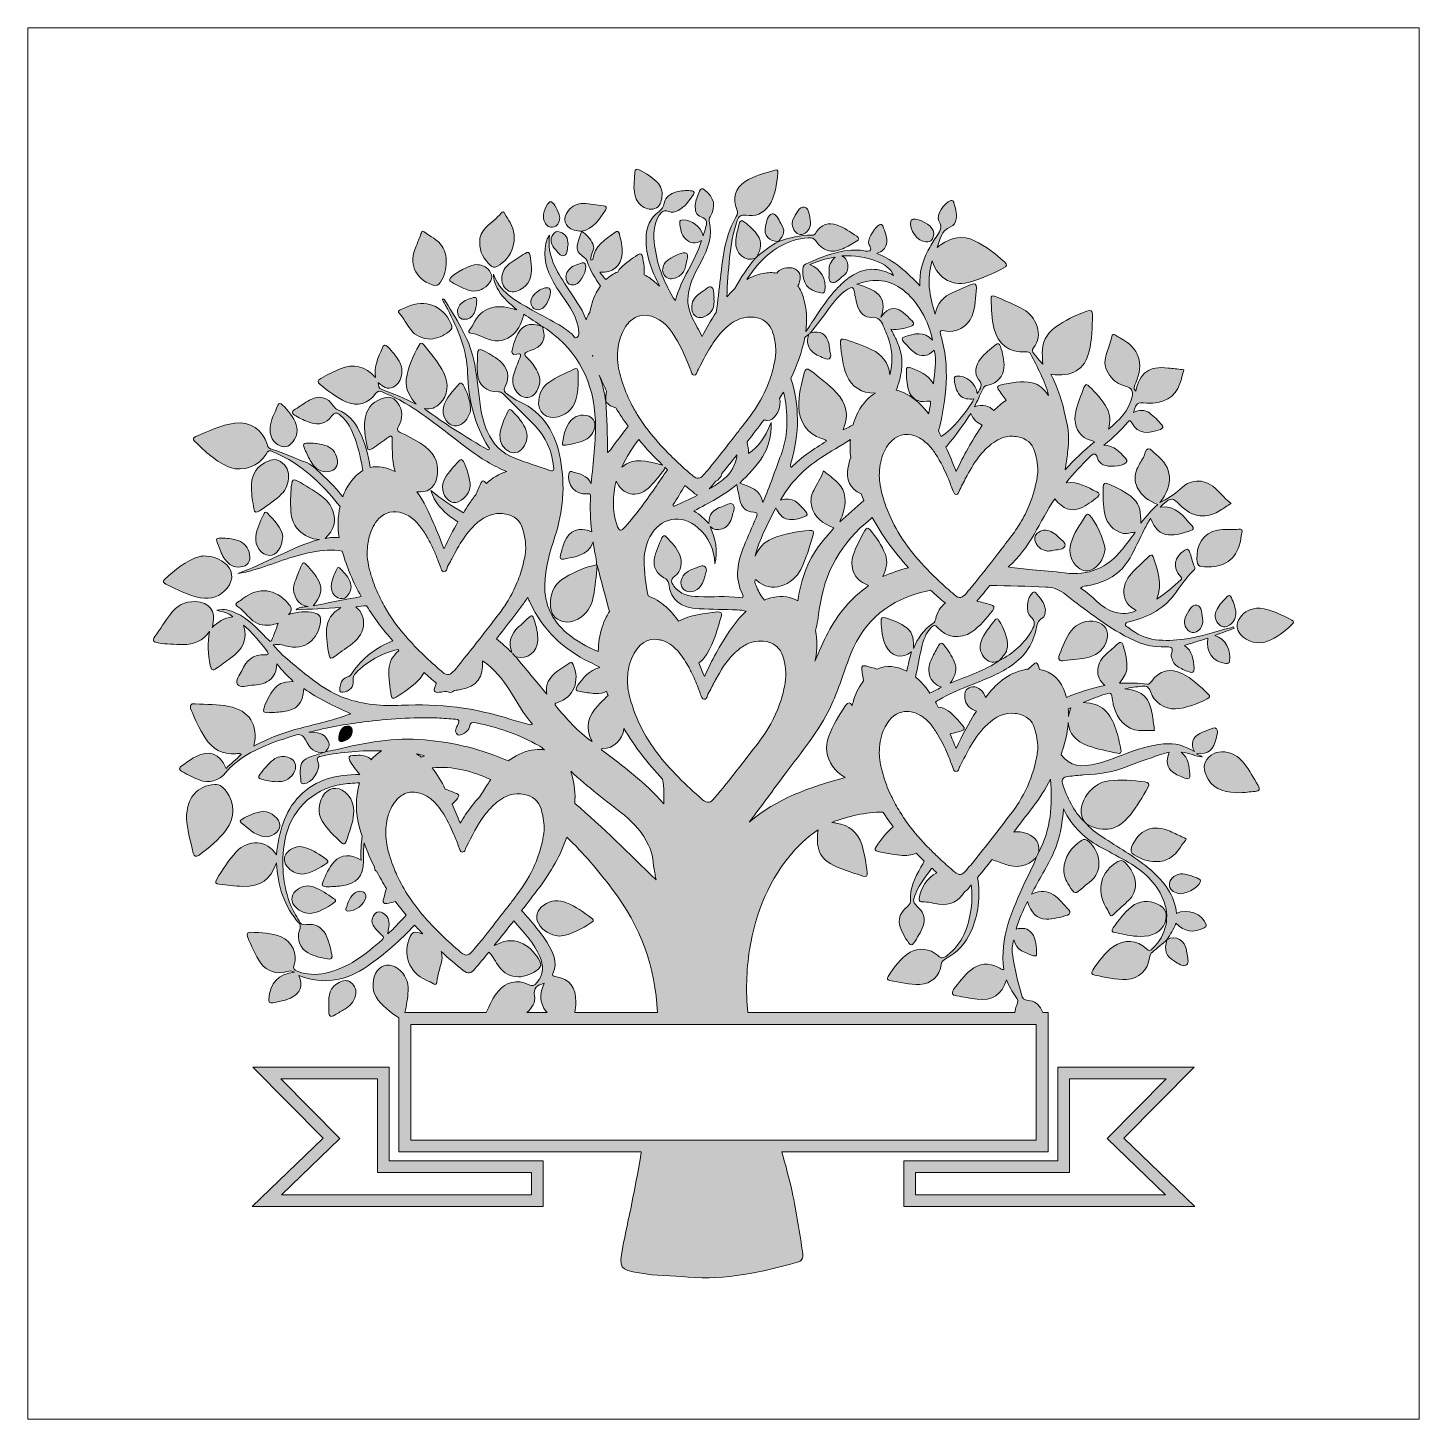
# Model space of a CAD drawing. Header units: inches. Extents: x 0 to 12, y -12 to 0.
import ezdxf

# ---------------------------------------------------------------- set-up
doc = ezdxf.new("R2010")
doc.units = ezdxf.units.IN
doc.header["$MEASUREMENT"] = 0
doc.layers.add('Layer 1', color=7, linetype='Continuous')

# ---------------------------------------------------------------- blocks, each defined once
blk = doc.blocks.new('block 2')
at = {"layer": 'Layer 1', "true_color": 0xffffff}
h = blk.add_hatch(color=7, dxfattribs=at)
h.dxf.hatch_style = 2
edge = h.paths.add_edge_path()
edge.add_spline(control_points=[(9.907, -7.639), (9.89, -7.479), (9.801, -7.364), (9.685, -7.263), (9.564, -7.159), (9.425, -7.082), (9.292, -6.994), (9.236, -6.957), (9.178, -6.923), (9.135, -6.869), (9.135, -6.869), (9.114, -6.848), (9.114, -6.848), (9.016, -6.757), (8.964, -6.639), (8.923, -6.516), (8.911, -6.478), (8.934, -6.461), (8.968, -6.457), (9.015, -6.452), (9.062, -6.447), (9.109, -6.444), (9.237, -6.437), (9.362, -6.42), (9.482, -6.371), (9.573, -6.334), (9.667, -6.303), (9.76, -6.271), (9.786, -6.262), (9.813, -6.256), (9.845, -6.247), (9.814, -6.329), (9.823, -6.379), (9.873, -6.418), (9.905, -6.442), (9.942, -6.458), (9.98, -6.471), (10.016, -6.485), (10.028, -6.471), (10.022, -6.437), (10.013, -6.372), (10.016, -6.302), (9.948, -6.248), (10.022, -6.249), (10.069, -6.289), (10.127, -6.287), (10.112, -6.278), (10.096, -6.269), (10.08, -6.261), (10.08, -6.261), (10.08, -6.261), (10.08, -6.261), (10.188, -6.263), (10.228, -6.23), (10.251, -6.12), (10.256, -6.096), (10.27, -6.066), (10.253, -6.047), (10.233, -6.026), (10.206, -6.05), (10.183, -6.056), (10.157, -6.064), (10.131, -6.074), (10.107, -6.086), (10.045, -6.12), (10.029, -6.176), (10.061, -6.242), (10.061, -6.242), (10.061, -6.242), (10.061, -6.242), (10.061, -6.242), (10.061, -6.242), (10.061, -6.242), (9.993, -6.203), (9.924, -6.172), (9.84, -6.174), (9.72, -6.178), (9.607, -6.21), (9.495, -6.251), (9.406, -6.283), (9.319, -6.321), (9.227, -6.345), (9.077, -6.384), (8.992, -6.367), (8.911, -6.27), (8.934, -6.204), (8.952, -6.136), (8.965, -6.065), (8.969, -6.041), (8.972, -6.017), (8.974, -5.992), (8.98, -6.085), (9.038, -6.154), (9.142, -6.192), (9.225, -6.222), (9.311, -6.238), (9.397, -6.256), (9.424, -6.262), (9.434, -6.254), (9.428, -6.225), (9.416, -6.166), (9.402, -6.107), (9.384, -6.05), (9.34, -5.913), (9.262, -5.819), (9.102, -5.82), (9.159, -5.795), (9.215, -5.773), (9.271, -5.754), (9.345, -5.728), (9.345, -5.729), (9.356, -5.803), (9.358, -5.817), (9.361, -5.832), (9.364, -5.846), (9.39, -5.965), (9.479, -6.054), (9.583, -6.06), (9.628, -6.063), (9.673, -6.061), (9.718, -6.061), (9.712, -6.02), (9.706, -5.978), (9.7, -5.938), (9.699, -5.936), (9.699, -5.934), (9.699, -5.932), (9.676, -5.774), (9.623, -5.721), (9.462, -5.702), (9.513, -5.688), (9.562, -5.684), (9.611, -5.679), (9.648, -5.674), (9.669, -5.684), (9.683, -5.725), (9.711, -5.814), (9.808, -5.88), (9.897, -5.874), (9.995, -5.867), (10.084, -5.83), (10.172, -5.788), (10.192, -5.778), (10.201, -5.765), (10.181, -5.746), (10.11, -5.68), (10.041, -5.611), (9.954, -5.568), (9.855, -5.519), (9.757, -5.545), (9.693, -5.634), (9.683, -5.647), (9.675, -5.664), (9.656, -5.661), (9.579, -5.648), (9.501, -5.654), (9.414, -5.651), (9.447, -5.609), (9.474, -5.577), (9.478, -5.533), (9.483, -5.461), (9.467, -5.392), (9.446, -5.323), (9.437, -5.294), (9.422, -5.295), (9.402, -5.312), (9.37, -5.341), (9.336, -5.37), (9.304, -5.399), (9.264, -5.436), (9.233, -5.477), (9.228, -5.534), (9.222, -5.589), (9.245, -5.632), (9.289, -5.673), (9.172, -5.696), (9.063, -5.732), (8.957, -5.775), (8.954, -5.766), (8.952, -5.757), (8.95, -5.748), (8.916, -5.63), (8.833, -5.553), (8.726, -5.533), (8.722, -5.521), (8.718, -5.509), (8.714, -5.496), (8.704, -5.468), (8.691, -5.475), (8.674, -5.49), (8.659, -5.504), (8.643, -5.517), (8.628, -5.531), (8.619, -5.532), (8.61, -5.533), (8.601, -5.535), (8.449, -5.566), (8.346, -5.661), (8.26, -5.776), (8.26, -5.776), (8.26, -5.776), (8.26, -5.776), (8.252, -5.751), (8.24, -5.726), (8.214, -5.706), (8.185, -5.683), (8.152, -5.675), (8.118, -5.691), (8.082, -5.708), (8.079, -5.741), (8.081, -5.775), (8.085, -5.844), (8.13, -5.872), (8.181, -5.894), (8.181, -5.894), (8.181, -5.894), (8.181, -5.894), (8.117, -5.994), (8.06, -6.1), (8.007, -6.217), (7.988, -6.172), (7.971, -6.129), (7.955, -6.089), (7.995, -6.081), (8.037, -6.07), (8.054, -6.064), (8.082, -6.053), (8.084, -6.041), (8.065, -6.02), (8.025, -5.976), (7.988, -5.928), (7.939, -5.892), (7.911, -5.872), (7.882, -5.861), (7.851, -5.859), (7.844, -5.844), (7.836, -5.829), (7.828, -5.815), (7.838, -5.808), (7.848, -5.801), (7.859, -5.795), (7.938, -5.748), (8.022, -5.713), (8.107, -5.679), (8.227, -5.63), (8.349, -5.587), (8.459, -5.517), (8.584, -5.438), (8.667, -5.33), (8.697, -5.184), (8.705, -5.148), (8.71, -5.114), (8.747, -5.092), (8.771, -5.078), (8.778, -5.048), (8.776, -5.019), (8.771, -4.956), (8.728, -4.915), (8.691, -4.871), (8.683, -4.862), (8.675, -4.864), (8.667, -4.871), (8.618, -4.909), (8.603, -5.039), (8.65, -5.081), (8.694, -5.119), (8.683, -5.153), (8.662, -5.191), (8.596, -5.31), (8.499, -5.396), (8.379, -5.457), (8.379, -5.457), (8.38, -5.456), (8.38, -5.456), (8.395, -5.439), (8.411, -5.423), (8.423, -5.404), (8.436, -5.386), (8.446, -5.366), (8.448, -5.342), (8.456, -5.255), (8.416, -5.183), (8.376, -5.111), (8.366, -5.093), (8.352, -5.095), (8.341, -5.11), (8.296, -5.167), (8.246, -5.221), (8.222, -5.292), (8.203, -5.349), (8.217, -5.4), (8.259, -5.443), (8.295, -5.48), (8.337, -5.475), (8.38, -5.456), (8.254, -5.544), (8.109, -5.588), (7.956, -5.653), (8.002, -5.585), (8.019, -5.528), (7.99, -5.464), (7.968, -5.414), (7.937, -5.369), (7.903, -5.325), (7.885, -5.301), (7.869, -5.3), (7.855, -5.328), (7.836, -5.363), (7.816, -5.398), (7.799, -5.435), (7.776, -5.481), (7.762, -5.53), (7.777, -5.582), (7.791, -5.633), (7.826, -5.665), (7.88, -5.686), (7.857, -5.699), (7.842, -5.708), (7.825, -5.716), (7.81, -5.722), (7.795, -5.73), (7.78, -5.737), (7.751, -5.693), (7.717, -5.653), (7.678, -5.618), (7.671, -5.612), (7.664, -5.606), (7.657, -5.6), (7.673, -5.516), (7.69, -5.433), (7.708, -5.349), (7.722, -5.283), (7.745, -5.219), (7.795, -5.17), (7.814, -5.152), (7.825, -5.145), (7.846, -5.171), (7.921, -5.261), (8.043, -5.276), (8.141, -5.21), (8.213, -5.161), (8.267, -5.094), (8.32, -5.027), (8.344, -4.997), (8.332, -4.982), (8.3, -4.974), (8.262, -4.963), (8.224, -4.953), (8.186, -4.945), (8.223, -4.9), (8.26, -4.855), (8.296, -4.81), (8.457, -4.811), (8.619, -4.817), (8.78, -4.823), (8.838, -4.825), (8.885, -4.84), (8.931, -4.874), (9.09, -4.993), (9.244, -5.119), (9.417, -5.219), (9.528, -5.283), (9.643, -5.339), (9.776, -5.34), (9.803, -5.34), (9.835, -5.333), (9.857, -5.344), (9.887, -5.359), (9.856, -5.392), (9.862, -5.417), (9.869, -5.452), (9.882, -5.483), (9.912, -5.505), (9.944, -5.527), (9.979, -5.542), (10.015, -5.555), (10.045, -5.566), (10.06, -5.558), (10.058, -5.524), (10.054, -5.45), (10.046, -5.379), (9.976, -5.326), (10.016, -5.314), (10.047, -5.305), (10.078, -5.295), (10.11, -5.285), (10.142, -5.275), (10.177, -5.264), (10.156, -5.385), (10.22, -5.469), (10.333, -5.482), (10.35, -5.484), (10.36, -5.482), (10.364, -5.462), (10.384, -5.37), (10.328, -5.269), (10.238, -5.24), (10.295, -5.219), (10.35, -5.199), (10.404, -5.18), (10.403, -5.176), (10.402, -5.172), (10.4, -5.167), (10.366, -5.176), (10.33, -5.184), (10.296, -5.194), (10.189, -5.224), (10.083, -5.26), (9.972, -5.273), (9.805, -5.292), (9.639, -5.297), (9.499, -5.177), (9.486, -5.166), (9.46, -5.162), (9.466, -5.14), (9.47, -5.124), (9.494, -5.125), (9.509, -5.121), (9.669, -5.08), (9.809, -5.005), (9.905, -4.866), (9.949, -4.803), (9.995, -4.742), (10.047, -4.686), (10.055, -4.677), (10.072, -4.667), (10.065, -4.655), (10.04, -4.61), (10.039, -4.557), (10.015, -4.511), (10.006, -4.494), (9.996, -4.494), (9.98, -4.504), (9.885, -4.564), (9.869, -4.655), (9.943, -4.734), (9.954, -4.746), (9.953, -4.751), (9.944, -4.76), (9.881, -4.818), (9.817, -4.875), (9.737, -4.928), (9.792, -4.792), (9.743, -4.678), (9.705, -4.562), (9.696, -4.536), (9.679, -4.549), (9.667, -4.561), (9.623, -4.602), (9.579, -4.644), (9.537, -4.686), (9.487, -4.737), (9.451, -4.796), (9.453, -4.87), (9.456, -4.941), (9.492, -4.992), (9.559, -5.026), (9.495, -5.057), (9.436, -5.057), (9.376, -5.041), (9.251, -5.008), (9.186, -4.895), (9.08, -4.832), (9.103, -4.812), (9.122, -4.815), (9.139, -4.812), (9.296, -4.783), (9.426, -4.714), (9.506, -4.571), (9.551, -4.492), (9.588, -4.408), (9.629, -4.327), (9.645, -4.295), (9.663, -4.264), (9.683, -4.228), (9.715, -4.32), (9.768, -4.369), (9.838, -4.373), (9.905, -4.377), (9.968, -4.357), (10.03, -4.336), (10.053, -4.329), (10.058, -4.315), (10.041, -4.296), (9.968, -4.215), (9.906, -4.116), (9.765, -4.133), (9.78, -4.12), (9.786, -4.113), (9.793, -4.107), (9.863, -4.05), (9.874, -4.05), (9.937, -4.115), (10.044, -4.226), (10.169, -4.24), (10.296, -4.155), (10.321, -4.138), (10.347, -4.122), (10.379, -4.102), (10.331, -4.068), (10.296, -4.026), (10.258, -3.987), (10.161, -3.888), (10.038, -3.881), (9.939, -3.978), (9.887, -4.029), (9.826, -4.061), (9.764, -4.095), (9.884, -3.941), (9.872, -3.788), (9.731, -3.68), (9.708, -3.662), (9.683, -3.628), (9.664, -3.63), (9.635, -3.635), (9.637, -3.68), (9.621, -3.706), (9.6, -3.738), (9.582, -3.772), (9.566, -3.806), (9.542, -3.859), (9.544, -3.912), (9.569, -3.965), (9.605, -4.041), (9.672, -4.081), (9.745, -4.112), (9.693, -4.156), (9.651, -4.209), (9.598, -4.273), (9.6, -4.185), (9.594, -4.115), (9.537, -4.061), (9.472, -4.002), (9.394, -3.967), (9.315, -3.933), (9.288, -3.921), (9.275, -3.931), (9.275, -3.961), (9.274, -4.04), (9.273, -4.118), (9.29, -4.195), (9.309, -4.281), (9.36, -4.337), (9.447, -4.36), (9.479, -4.368), (9.509, -4.352), (9.551, -4.351), (9.508, -4.407), (9.475, -4.454), (9.438, -4.499), (9.31, -4.658), (9.147, -4.729), (8.942, -4.701), (8.85, -4.689), (8.757, -4.684), (8.664, -4.674), (8.597, -4.667), (8.53, -4.659), (8.454, -4.65), (8.647, -4.487), (8.725, -4.258), (8.857, -4.063), (8.931, -4.152), (8.998, -4.175), (9.079, -4.142), (9.133, -4.12), (9.179, -4.083), (9.225, -4.047), (9.247, -4.028), (9.243, -4.014), (9.219, -4.002), (9.138, -3.963), (9.061, -3.911), (8.955, -3.925), (9.021, -3.841), (9.088, -3.769), (9.159, -3.701), (9.187, -3.675), (9.209, -3.656), (9.225, -3.712), (9.231, -3.737), (9.252, -3.755), (9.275, -3.768), (9.316, -3.793), (9.431, -3.782), (9.47, -3.752), (9.491, -3.736), (9.476, -3.723), (9.466, -3.712), (9.418, -3.659), (9.371, -3.603), (9.281, -3.599), (9.362, -3.532), (9.43, -3.472), (9.486, -3.4), (9.504, -3.377), (9.511, -3.39), (9.521, -3.407), (9.578, -3.51), (9.659, -3.501), (9.769, -3.463), (9.788, -3.456), (9.796, -3.443), (9.781, -3.425), (9.748, -3.388), (9.715, -3.352), (9.675, -3.322), (9.632, -3.291), (9.586, -3.296), (9.537, -3.317), (9.564, -3.23), (9.564, -3.23), (9.65, -3.236), (9.794, -3.246), (9.899, -3.186), (9.937, -3.069), (9.95, -3.03), (9.959, -2.989), (9.97, -2.949), (9.931, -2.944), (9.891, -2.94), (9.852, -2.936), (9.846, -2.935), (9.841, -2.935), (9.835, -2.934), (9.671, -2.915), (9.591, -2.973), (9.555, -3.135), (9.53, -3.11), (9.544, -3.087), (9.555, -3.061), (9.629, -2.896), (9.583, -2.761), (9.424, -2.676), (9.41, -2.669), (9.395, -2.661), (9.382, -2.652), (9.363, -2.638), (9.352, -2.641), (9.348, -2.664), (9.339, -2.719), (9.316, -2.769), (9.3, -2.821), (9.279, -2.885), (9.292, -2.943), (9.33, -2.997), (9.364, -3.045), (9.411, -3.078), (9.467, -3.091), (9.521, -3.104), (9.536, -3.134), (9.524, -3.182), (9.496, -3.304), (9.413, -3.385), (9.32, -3.461), (9.337, -3.397), (9.339, -3.337), (9.306, -3.279), (9.266, -3.209), (9.213, -3.149), (9.155, -3.093), (9.135, -3.073), (9.121, -3.069), (9.109, -3.102), (9.083, -3.17), (9.054, -3.237), (9.038, -3.309), (9.017, -3.401), (9.047, -3.488), (9.112, -3.534), (9.137, -3.552), (9.168, -3.555), (9.201, -3.57), (9.108, -3.647), (9.024, -3.725), (8.946, -3.812), (8.957, -3.761), (8.964, -3.711), (8.967, -3.661), (8.984, -3.56), (8.977, -3.458), (8.95, -3.359), (8.949, -3.358), (8.949, -3.358), (8.949, -3.358), (8.926, -3.23), (8.885, -3.108), (8.824, -2.988), (9.002, -3.017), (9.118, -2.947), (9.154, -2.79), (9.178, -2.687), (9.182, -2.581), (9.182, -2.475), (9.182, -2.438), (9.166, -2.43), (9.134, -2.443), (9.036, -2.48), (8.942, -2.523), (8.858, -2.586), (8.783, -2.641), (8.748, -2.715), (8.749, -2.807), (8.75, -2.835), (8.752, -2.863), (8.753, -2.902), (8.722, -2.865), (8.699, -2.836), (8.676, -2.809), (8.663, -2.793), (8.657, -2.778), (8.673, -2.76), (8.766, -2.655), (8.695, -2.488), (8.587, -2.429), (8.508, -2.386), (8.425, -2.353), (8.344, -2.316), (8.316, -2.304), (8.306, -2.314), (8.308, -2.341), (8.311, -2.425), (8.311, -2.509), (8.332, -2.591), (8.368, -2.73), (8.463, -2.803), (8.607, -2.795), (8.625, -2.794), (8.64, -2.794), (8.649, -2.812), (8.707, -2.929), (8.772, -3.042), (8.804, -3.17), (8.802, -3.17), (8.801, -3.169), (8.799, -3.168), (8.799, -3.168), (8.799, -3.168), (8.799, -3.168), (8.764, -3.118), (8.725, -3.072), (8.662, -3.061), (8.569, -3.044), (8.477, -3.06), (8.387, -3.082), (8.369, -3.087), (8.354, -3.096), (8.369, -3.117), (8.392, -3.148), (8.413, -3.181), (8.437, -3.213), (8.398, -3.238), (8.364, -3.268), (8.332, -3.301), (8.29, -3.263), (8.24, -3.24), (8.165, -3.268), (8.19, -3.214), (8.213, -3.169), (8.233, -3.122), (8.243, -3.098), (8.257, -3.086), (8.284, -3.081), (8.359, -3.068), (8.415, -3.005), (8.419, -2.93), (8.422, -2.868), (8.408, -2.807), (8.389, -2.748), (8.38, -2.722), (8.368, -2.716), (8.345, -2.735), (8.3, -2.772), (8.254, -2.809), (8.217, -2.854), (8.174, -2.907), (8.159, -2.988), (8.199, -3.032), (8.243, -3.08), (8.215, -3.11), (8.189, -3.154), (8.179, -3.066), (8.088, -2.994), (8.01, -3.004), (7.988, -3.007), (7.989, -3.021), (7.991, -3.036), (7.997, -3.083), (8.006, -3.131), (8.039, -3.167), (8.07, -3.202), (8.114, -3.205), (8.16, -3.2), (8.109, -3.306), (7.97, -3.463), (7.878, -3.525), (7.871, -3.509), (7.863, -3.493), (7.855, -3.477), (7.924, -3.201), (7.956, -2.924), (7.872, -2.642), (7.863, -2.609), (7.875, -2.606), (7.906, -2.613), (8.003, -2.636), (8.108, -2.578), (8.144, -2.484), (8.174, -2.406), (8.175, -2.324), (8.181, -2.242), (8.184, -2.209), (8.167, -2.2), (8.137, -2.213), (8.084, -2.237), (8.03, -2.26), (7.977, -2.283), (7.899, -2.317), (7.845, -2.372), (7.825, -2.469), (7.775, -2.312), (7.751, -2.167), (7.799, -2.011), (7.856, -2.173), (7.981, -2.237), (8.141, -2.188), (8.236, -2.16), (8.325, -2.117), (8.413, -2.074), (8.444, -2.059), (8.452, -2.044), (8.423, -2.018), (8.344, -1.947), (8.261, -1.882), (8.165, -1.836), (8.061, -1.785), (7.967, -1.808), (7.876, -1.869), (7.865, -1.877), (7.854, -1.886), (7.843, -1.895), (7.872, -1.828), (7.874, -1.746), (7.959, -1.717), (7.988, -1.707), (8.002, -1.678), (8.008, -1.648), (8.016, -1.598), (7.998, -1.551), (7.986, -1.503), (7.982, -1.492), (7.974, -1.486), (7.96, -1.49), (7.904, -1.506), (7.831, -1.617), (7.858, -1.665), (7.893, -1.726), (7.863, -1.762), (7.833, -1.806), (7.808, -1.844), (7.785, -1.883), (7.763, -1.924), (7.714, -2.016), (7.689, -2.116), (7.692, -2.224), (7.586, -2.11), (7.476, -2.008), (7.322, -1.945), (7.37, -1.929), (7.397, -1.905), (7.405, -1.867), (7.417, -1.81), (7.392, -1.759), (7.373, -1.708), (7.368, -1.696), (7.359, -1.693), (7.346, -1.699), (7.308, -1.715), (7.25, -1.811), (7.25, -1.851), (7.251, -1.877), (7.287, -1.905), (7.261, -1.923), (7.245, -1.935), (7.209, -1.92), (7.182, -1.917), (7.175, -1.917), (7.167, -1.917), (7.16, -1.917), (7.002, -1.913), (6.86, -1.97), (6.72, -2.033), (6.699, -2.042), (6.686, -2.048), (6.684, -2.083), (6.678, -2.2), (6.725, -2.267), (6.843, -2.287), (6.86, -2.29), (6.869, -2.29), (6.873, -2.269), (6.89, -2.17), (6.841, -2.077), (6.745, -2.042), (6.814, -2.015), (6.879, -1.99), (6.963, -1.978), (6.924, -2.016), (6.907, -2.053), (6.911, -2.097), (6.913, -2.131), (6.9, -2.179), (6.929, -2.194), (6.963, -2.211), (6.993, -2.169), (7.022, -2.149), (7.053, -2.127), (7.074, -2.097), (7.073, -2.057), (7.073, -2.02), (7.061, -1.988), (7.022, -1.967), (7.236, -1.958), (7.429, -2.03), (7.467, -2.135), (7.34, -2.064), (7.217, -2.064), (7.098, -2.144), (7.058, -2.171), (7.023, -2.203), (6.99, -2.237), (6.879, -2.351), (6.8, -2.489), (6.71, -2.62), (6.724, -2.523), (6.717, -2.426), (6.691, -2.331), (6.68, -2.291), (6.663, -2.256), (6.641, -2.226), (6.641, -2.226), (6.641, -2.226), (6.641, -2.226), (6.647, -2.216), (6.652, -2.205), (6.656, -2.192), (6.679, -2.12), (6.64, -2.069), (6.565, -2.069), (6.537, -2.069), (6.51, -2.075), (6.486, -2.09), (6.478, -2.095), (6.469, -2.103), (6.46, -2.115), (6.46, -2.115), (6.46, -2.115), (6.46, -2.115), (6.423, -2.109), (6.383, -2.11), (6.342, -2.118), (6.289, -2.129), (6.242, -2.147), (6.2, -2.172), (6.23, -2.131), (6.257, -2.087), (6.291, -2.049), (6.408, -1.916), (6.549, -1.825), (6.731, -1.811), (6.757, -1.809), (6.778, -1.811), (6.797, -1.838), (6.858, -1.928), (6.928, -1.948), (7.028, -1.905), (7.07, -1.887), (7.108, -1.862), (7.148, -1.84), (7.17, -1.827), (7.171, -1.813), (7.15, -1.798), (7.095, -1.761), (7.041, -1.723), (6.979, -1.701), (6.907, -1.674), (6.842, -1.698), (6.799, -1.763), (6.79, -1.777), (6.783, -1.79), (6.762, -1.789), (6.662, -1.785), (6.567, -1.811), (6.474, -1.843), (6.474, -1.843), (6.475, -1.843), (6.475, -1.843), (6.475, -1.843), (6.475, -1.843), (6.475, -1.843), (6.527, -1.782), (6.533, -1.745), (6.495, -1.688), (6.474, -1.655), (6.452, -1.598), (6.42, -1.604), (6.38, -1.612), (6.372, -1.671), (6.362, -1.712), (6.344, -1.79), (6.394, -1.846), (6.474, -1.843), (6.474, -1.843), (6.474, -1.843), (6.474, -1.843), (6.408, -1.88), (6.346, -1.922), (6.29, -1.973), (6.285, -1.978), (6.28, -1.982), (6.276, -1.986), (6.207, -2.067), (6.15, -2.155), (6.099, -2.247), (6.075, -2.27), (6.052, -2.295), (6.03, -2.321), (6.031, -2.208), (6.042, -2.095), (6.053, -1.983), (6.064, -1.875), (6.082, -1.767), (6.118, -1.663), (6.131, -1.626), (6.146, -1.609), (6.193, -1.617), (6.271, -1.63), (6.344, -1.602), (6.39, -1.536), (6.449, -1.451), (6.459, -1.35), (6.468, -1.249), (6.47, -1.229), (6.46, -1.222), (6.442, -1.228), (6.355, -1.256), (6.265, -1.275), (6.187, -1.325), (6.1, -1.382), (6.074, -1.473), (6.116, -1.568), (6.127, -1.592), (6.121, -1.609), (6.11, -1.628), (6.066, -1.703), (6.036, -1.783), (6.017, -1.867), (5.975, -2.061), (5.969, -2.259), (5.936, -2.454), (5.893, -2.52), (5.854, -2.588), (5.816, -2.661), (5.787, -2.608), (5.76, -2.558), (5.734, -2.508), (5.698, -2.438), (5.684, -2.364), (5.698, -2.285), (5.716, -2.188), (5.76, -2.103), (5.806, -2.017), (5.864, -1.907), (5.911, -1.796), (5.877, -1.667), (5.874, -1.654), (5.878, -1.643), (5.885, -1.631), (5.937, -1.537), (5.922, -1.466), (5.837, -1.398), (5.815, -1.38), (5.802, -1.385), (5.793, -1.409), (5.777, -1.449), (5.76, -1.487), (5.757, -1.53), (5.753, -1.573), (5.765, -1.618), (5.806, -1.631), (5.866, -1.65), (5.856, -1.686), (5.845, -1.728), (5.84, -1.748), (5.832, -1.768), (5.824, -1.793), (5.801, -1.711), (5.727, -1.656), (5.648, -1.657), (5.633, -1.657), (5.62, -1.661), (5.622, -1.677), (5.628, -1.73), (5.634, -1.784), (5.675, -1.823), (5.714, -1.859), (5.759, -1.866), (5.809, -1.835), (5.756, -2.019), (5.632, -2.164), (5.586, -2.352), (5.573, -2.337), (5.567, -2.331), (5.563, -2.323), (5.482, -2.184), (5.426, -2.036), (5.406, -1.877), (5.395, -1.789), (5.393, -1.698), (5.446, -1.617), (5.465, -1.588), (5.485, -1.566), (5.526, -1.584), (5.554, -1.596), (5.584, -1.589), (5.61, -1.575), (5.669, -1.544), (5.706, -1.491), (5.74, -1.437), (5.756, -1.412), (5.735, -1.406), (5.715, -1.405), (5.675, -1.402), (5.634, -1.404), (5.595, -1.415), (5.544, -1.429), (5.499, -1.456), (5.489, -1.513), (5.483, -1.545), (5.469, -1.565), (5.444, -1.583), (5.367, -1.641), (5.334, -1.72), (5.332, -1.815), (5.33, -1.966), (5.383, -2.098), (5.447, -2.228), (5.438, -2.219), (5.429, -2.209), (5.419, -2.201), (5.385, -2.171), (5.35, -2.147), (5.316, -2.129), (5.316, -2.129), (5.316, -2.129), (5.316, -2.129), (5.316, -2.119), (5.316, -2.109), (5.316, -2.099), (5.319, -2.059), (5.309, -2.02), (5.303, -1.981), (5.299, -1.955), (5.288, -1.939), (5.259, -1.959), (5.21, -1.992), (5.159, -2.025), (5.117, -2.067), (5.105, -2.079), (5.095, -2.092), (5.088, -2.106), (5.088, -2.106), (5.088, -2.106), (5.087, -2.106), (5.052, -2.119), (5.017, -2.141), (4.986, -2.172), (4.967, -2.151), (4.949, -2.129), (4.932, -2.107), (5.045, -2.116), (5.118, -2.055), (5.125, -1.945), (5.129, -1.889), (5.116, -1.833), (5.102, -1.778), (5.095, -1.753), (5.083, -1.751), (5.063, -1.766), (4.98, -1.827), (4.887, -1.881), (4.873, -1.999), (4.872, -2), (4.867, -2.001), (4.856, -2.004), (4.847, -1.954), (4.899, -1.912), (4.874, -1.864), (4.851, -1.82), (4.82, -1.783), (4.777, -1.756), (4.768, -1.779), (4.758, -1.803), (4.751, -1.827), (4.724, -1.91), (4.731, -1.931), (4.801, -1.983), (4.812, -1.991), (4.819, -2.001), (4.823, -2.013), (4.851, -2.092), (4.892, -2.161), (4.94, -2.226), (4.927, -2.244), (4.914, -2.265), (4.902, -2.287), (4.887, -2.314), (4.876, -2.344), (4.867, -2.373), (4.858, -2.401), (4.851, -2.428), (4.846, -2.456), (4.833, -2.472), (4.823, -2.493), (4.816, -2.519), (4.775, -2.405), (4.702, -2.32), (4.643, -2.226), (4.563, -2.096), (4.475, -1.969), (4.5, -1.789), (4.487, -1.809), (4.482, -1.814), (4.479, -1.821), (4.475, -1.833), (4.471, -1.845), (4.468, -1.857), (4.441, -1.978), (4.475, -2.089), (4.533, -2.193), (4.572, -2.263), (4.621, -2.327), (4.665, -2.394), (4.707, -2.459), (4.741, -2.527), (4.75, -2.605), (4.753, -2.629), (4.755, -2.66), (4.735, -2.671), (4.715, -2.683), (4.705, -2.651), (4.691, -2.639), (4.651, -2.607), (4.61, -2.577), (4.565, -2.552), (4.484, -2.506), (4.401, -2.464), (4.321, -2.418), (4.195, -2.346), (4.069, -2.275), (4.017, -2.125), (4.012, -2.177), (4.034, -2.219), (4.058, -2.262), (4.097, -2.332), (4.161, -2.379), (4.217, -2.433), (4.207, -2.43), (4.196, -2.427), (4.186, -2.424), (4.043, -2.381), (3.914, -2.406), (3.841, -2.557), (3.833, -2.574), (3.822, -2.588), (3.811, -2.603), (3.8, -2.619), (3.8, -2.63), (3.822, -2.633), (3.875, -2.641), (3.921, -2.668), (3.97, -2.686), (4.052, -2.716), (4.125, -2.699), (4.188, -2.642), (4.239, -2.596), (4.26, -2.534), (4.278, -2.47), (4.331, -2.505), (4.384, -2.541), (4.438, -2.577), (4.438, -2.577), (4.437, -2.576), (4.437, -2.576), (4.453, -2.586), (4.469, -2.594), (4.484, -2.605), (4.75, -2.798), (4.884, -3.061), (4.895, -3.389), (4.901, -3.568), (4.876, -3.744), (4.859, -3.931), (4.825, -3.86), (4.763, -3.847), (4.704, -3.831), (4.688, -3.826), (4.672, -3.822), (4.666, -3.847), (4.643, -3.937), (4.73, -4.035), (4.822, -4.02), (4.839, -4.017), (4.852, -4.012), (4.852, -4.035), (4.851, -4.139), (4.848, -4.241), (4.863, -4.348), (4.752, -4.299), (4.67, -4.331), (4.627, -4.438), (4.613, -4.473), (4.605, -4.51), (4.594, -4.547), (4.586, -4.573), (4.595, -4.589), (4.623, -4.582), (4.717, -4.559), (4.825, -4.56), (4.877, -4.433), (4.883, -4.511), (4.906, -4.57), (4.906, -4.632), (4.907, -4.634), (4.908, -4.635), (4.91, -4.636), (4.908, -4.635), (4.907, -4.634), (4.906, -4.632), (4.808, -4.65), (4.719, -4.691), (4.634, -4.74), (4.555, -4.786), (4.513, -4.854), (4.508, -4.945), (4.505, -5.006), (4.512, -5.064), (4.568, -5.1), (4.626, -5.136), (4.687, -5.13), (4.745, -5.099), (4.821, -5.058), (4.861, -4.991), (4.877, -4.908), (4.895, -4.819), (4.902, -4.728), (4.911, -4.637), (4.911, -4.637), (4.911, -4.637), (4.911, -4.637), (4.946, -4.77), (4.981, -4.902), (5.016, -5.035), (5.007, -5.05), (4.998, -5.065), (4.989, -5.082), (4.974, -5.109), (4.963, -5.138), (4.953, -5.168), (4.931, -5.238), (4.92, -5.309), (4.92, -5.379), (4.823, -5.341), (4.732, -5.289), (4.65, -5.22), (4.52, -5.112), (4.454, -4.975), (4.459, -4.803), (4.463, -4.659), (4.501, -4.522), (4.546, -4.387), (4.618, -4.17), (4.635, -3.949), (4.594, -3.724), (4.553, -3.501), (4.454, -3.322), (4.239, -3.224), (4.203, -3.207), (4.17, -3.183), (4.136, -3.161), (4.111, -3.145), (4.1, -3.129), (4.118, -3.094), (4.161, -3.012), (4.139, -2.928), (4.067, -2.869), (4.024, -2.835), (3.976, -2.808), (3.927, -2.783), (3.894, -2.766), (3.879, -2.778), (3.878, -2.813), (3.878, -2.871), (3.874, -2.93), (3.879, -2.987), (3.888, -3.085), (3.955, -3.14), (4.056, -3.139), (4.075, -3.139), (4.087, -3.145), (4.1, -3.158), (4.191, -3.249), (4.285, -3.339), (4.375, -3.432), (4.467, -3.529), (4.519, -3.646), (4.533, -3.779), (4.535, -3.799), (4.547, -3.834), (4.501, -3.818), (4.401, -3.783), (4.301, -3.748), (4.201, -3.713), (4.085, -3.672), (4.011, -3.588), (3.962, -3.479), (3.933, -3.411), (3.914, -3.341), (3.904, -3.268), (3.887, -3.147), (3.876, -3.025), (3.855, -2.905), (3.82, -2.703), (3.71, -2.533), (3.604, -2.363), (3.598, -2.354), (3.596, -2.338), (3.574, -2.34), (3.59, -2.37), (3.604, -2.398), (3.619, -2.425), (3.711, -2.598), (3.786, -2.775), (3.793, -2.977), (3.801, -3.204), (3.85, -3.422), (3.974, -3.617), (3.979, -3.624), (3.986, -3.633), (3.975, -3.641), (3.905, -3.613), (3.47, -3.333), (3.42, -3.283), (3.479, -3.292), (3.516, -3.279), (3.557, -3.237), (3.621, -3.171), (3.634, -3.068), (3.589, -2.977), (3.545, -2.886), (3.477, -2.811), (3.415, -2.733), (3.398, -2.711), (3.386, -2.715), (3.374, -2.736), (3.323, -2.829), (3.278, -2.925), (3.264, -3.031), (3.253, -3.118), (3.296, -3.184), (3.35, -3.247), (3.252, -3.199), (3.155, -3.153), (3.053, -3.12), (3.026, -3.111), (3.024, -3.088), (3.023, -3.059), (3.062, -3.096), (3.102, -3.123), (3.15, -3.1), (3.198, -3.078), (3.218, -3.032), (3.225, -2.98), (3.23, -2.943), (3.221, -2.908), (3.202, -2.875), (3.177, -2.831), (3.142, -2.793), (3.109, -2.754), (3.084, -2.724), (3.068, -2.733), (3.055, -2.765), (3.025, -2.843), (2.981, -2.917), (2.998, -3.015), (2.908, -2.914), (2.809, -2.895), (2.694, -2.942), (2.636, -2.966), (2.581, -2.993), (2.527, -3.024), (2.501, -3.039), (2.492, -3.055), (2.521, -3.077), (2.592, -3.132), (2.662, -3.188), (2.744, -3.225), (2.841, -3.268), (2.938, -3.242), (3, -3.155), (3.017, -3.131), (3.033, -3.131), (3.055, -3.14), (3.123, -3.167), (3.189, -3.199), (3.252, -3.236), (3.448, -3.351), (3.618, -3.501), (3.801, -3.634), (3.905, -3.71), (4.012, -3.781), (4.131, -3.826), (4.063, -3.848), (4.005, -3.884), (3.955, -3.929), (3.953, -3.926), (3.95, -3.923), (3.948, -3.921), (3.935, -3.907), (3.919, -3.899), (3.909, -3.922), (3.896, -3.956), (3.88, -3.989), (3.866, -4.023), (3.845, -4.05), (3.825, -4.078), (3.805, -4.107), (3.789, -4.132), (3.772, -4.157), (3.757, -4.182), (3.659, -4.125), (3.566, -4.065), (3.475, -3.99), (3.508, -4.098), (3.574, -4.162), (3.648, -4.219), (3.668, -4.234), (3.689, -4.248), (3.71, -4.261), (3.668, -4.334), (3.629, -4.409), (3.592, -4.491), (3.592, -4.491), (3.589, -4.491), (3.589, -4.491), (3.557, -4.412), (3.531, -4.344), (3.501, -4.277), (3.458, -4.182), (3.416, -4.085), (3.356, -4.001), (3.442, -4.014), (3.51, -3.969), (3.527, -3.882), (3.546, -3.776), (3.523, -3.684), (3.431, -3.615), (3.367, -3.566), (3.296, -3.529), (3.223, -3.496), (3.189, -3.481), (3.179, -3.469), (3.199, -3.432), (3.234, -3.367), (3.237, -3.3), (3.192, -3.236), (3.163, -3.197), (3.125, -3.177), (3.077, -3.191), (2.993, -3.214), (2.931, -3.263), (2.912, -3.354), (2.892, -3.442), (2.913, -3.528), (2.926, -3.614), (2.931, -3.648), (2.95, -3.645), (2.972, -3.629), (3.018, -3.596), (3.064, -3.564), (3.11, -3.531), (3.132, -3.515), (3.143, -3.517), (3.143, -3.546), (3.143, -3.584), (3.142, -3.623), (3.144, -3.661), (3.147, -3.718), (3.151, -3.774), (3.167, -3.828), (3.093, -3.787), (3.02, -3.775), (2.952, -3.793), (2.936, -3.684), (2.909, -3.578), (2.859, -3.478), (2.818, -3.396), (2.763, -3.327), (2.673, -3.295), (2.656, -3.289), (2.647, -3.277), (2.637, -3.263), (2.586, -3.185), (2.512, -3.165), (2.43, -3.21), (2.387, -3.234), (2.348, -3.264), (2.306, -3.29), (2.269, -3.313), (2.28, -3.329), (2.311, -3.347), (2.351, -3.369), (2.392, -3.39), (2.435, -3.404), (2.511, -3.428), (2.574, -3.414), (2.62, -3.349), (2.649, -3.31), (2.67, -3.319), (2.698, -3.344), (2.762, -3.398), (2.797, -3.47), (2.823, -3.546), (2.854, -3.636), (2.875, -3.727), (2.889, -3.819), (2.835, -3.851), (2.785, -3.905), (2.744, -3.981), (2.734, -4.001), (2.725, -4.023), (2.717, -4.044), (2.667, -3.982), (2.613, -3.923), (2.552, -3.869), (2.505, -3.827), (2.461, -3.77), (2.405, -3.75), (2.305, -3.716), (2.212, -3.664), (2.109, -3.638), (2.085, -3.631), (2.069, -3.621), (2.063, -3.592), (2.033, -3.47), (1.912, -3.389), (1.784, -3.409), (1.666, -3.427), (1.557, -3.478), (1.449, -3.525), (1.426, -3.534), (1.421, -3.549), (1.439, -3.567), (1.532, -3.655), (1.623, -3.746), (1.746, -3.792), (1.853, -3.832), (2.001, -3.777), (2.055, -3.676), (2.071, -3.645), (2.087, -3.642), (2.114, -3.656), (2.16, -3.678), (2.207, -3.697), (2.251, -3.724), (2.428, -3.828), (2.568, -3.97), (2.693, -4.128), (2.673, -4.217), (2.67, -4.306), (2.684, -4.396), (2.646, -4.394), (2.606, -4.396), (2.564, -4.403), (2.645, -4.331), (2.66, -4.254), (2.631, -4.166), (2.613, -4.112), (2.576, -4.072), (2.532, -4.038), (2.466, -3.988), (2.395, -3.948), (2.324, -3.907), (2.289, -3.886), (2.282, -3.901), (2.276, -3.934), (2.265, -4.003), (2.266, -4.072), (2.267, -4.141), (2.268, -4.212), (2.283, -4.28), (2.336, -4.332), (2.385, -4.38), (2.444, -4.413), (2.517, -4.412), (2.267, -4.479), (2.052, -4.625), (1.81, -4.706), (1.858, -4.7), (1.904, -4.689), (1.949, -4.676), (2.116, -4.625), (2.278, -4.556), (2.451, -4.522), (2.542, -4.505), (2.63, -4.498), (2.711, -4.513), (2.752, -4.654), (2.807, -4.784), (2.875, -4.906), (2.858, -4.908), (2.841, -4.911), (2.823, -4.915), (2.707, -4.937), (2.59, -4.96), (2.46, -4.985), (2.522, -4.915), (2.545, -4.848), (2.51, -4.773), (2.483, -4.718), (2.444, -4.673), (2.402, -4.629), (2.383, -4.608), (2.37, -4.608), (2.36, -4.636), (2.341, -4.684), (2.321, -4.731), (2.304, -4.779), (2.294, -4.808), (2.287, -4.838), (2.295, -4.87), (2.303, -4.899), (2.313, -4.926), (2.333, -4.948), (2.353, -4.97), (2.377, -4.984), (2.418, -4.992), (2.374, -4.997), (2.341, -4.992), (2.314, -5.02), (2.438, -5.014), (2.562, -5.007), (2.701, -5), (2.622, -5.048), (2.583, -5.105), (2.577, -5.184), (2.571, -5.262), (2.586, -5.337), (2.598, -5.412), (2.604, -5.443), (2.621, -5.44), (2.641, -5.425), (2.689, -5.391), (2.736, -5.357), (2.784, -5.323), (2.84, -5.282), (2.883, -5.231), (2.894, -5.16), (2.904, -5.094), (2.879, -5.04), (2.83, -4.993), (2.861, -4.989), (2.891, -4.987), (2.922, -4.985), (2.988, -5.092), (3.064, -5.192), (3.147, -5.286), (3.006, -5.344), (2.885, -5.431), (2.795, -5.569), (2.785, -5.583), (2.775, -5.593), (2.757, -5.598), (2.703, -5.613), (2.696, -5.66), (2.69, -5.706), (2.688, -5.725), (2.698, -5.731), (2.717, -5.73), (2.773, -5.726), (2.813, -5.684), (2.807, -5.628), (2.803, -5.602), (2.81, -5.583), (2.828, -5.565), (2.928, -5.46), (3.051, -5.397), (3.19, -5.362), (3.192, -5.362), (3.194, -5.367), (3.199, -5.373), (3.146, -5.414), (3.118, -5.469), (3.113, -5.536), (3.109, -5.611), (3.123, -5.685), (3.135, -5.759), (3.14, -5.785), (3.153, -5.791), (3.177, -5.774), (3.243, -5.728), (3.311, -5.686), (3.368, -5.628), (3.39, -5.606), (3.406, -5.582), (3.417, -5.559), (3.452, -5.59), (3.487, -5.621), (3.523, -5.652), (3.52, -5.661), (3.516, -5.671), (3.512, -5.681), (3.497, -5.718), (3.505, -5.737), (3.548, -5.731), (3.569, -5.728), (3.591, -5.725), (3.612, -5.723), (3.637, -5.738), (3.658, -5.735), (3.68, -5.715), (3.698, -5.713), (3.715, -5.71), (3.733, -5.707), (3.872, -5.681), (3.933, -5.6), (3.922, -5.459), (4.128, -5.594), (4.2, -5.829), (4.352, -6.006), (4.341, -6.009), (4.337, -6.012), (4.334, -6.011), (4.278, -5.996), (4.221, -5.983), (4.165, -5.965), (3.859, -5.864), (3.545, -5.827), (3.222, -5.843), (3.059, -5.851), (2.894, -5.838), (2.736, -5.781), (2.562, -5.719), (2.425, -5.6), (2.286, -5.485), (2.227, -5.436), (2.166, -5.387), (2.117, -5.321), (2.168, -5.312), (2.21, -5.328), (2.252, -5.336), (2.429, -5.369), (2.51, -5.237), (2.524, -5.123), (2.53, -5.078), (2.512, -5.055), (2.469, -5.046), (2.4, -5.03), (2.332, -5.035), (2.249, -5.06), (2.291, -5.017), (2.268, -4.992), (2.246, -4.966), (2.137, -4.836), (1.991, -4.82), (1.855, -4.922), (1.841, -4.933), (1.826, -4.944), (1.811, -4.953), (1.793, -4.965), (1.787, -4.976), (1.808, -4.99), (1.853, -5.019), (1.885, -5.062), (1.924, -5.098), (1.971, -5.143), (2.026, -5.16), (2.089, -5.151), (2.112, -5.148), (2.134, -5.141), (2.16, -5.135), (2.145, -5.176), (2.131, -5.212), (2.118, -5.248), (2.098, -5.301), (2.097, -5.302), (2.057, -5.26), (1.978, -5.179), (1.9, -5.096), (1.795, -5.047), (1.745, -5.023), (1.693, -5.007), (1.629, -5.023), (1.678, -5.04), (1.727, -5.039), (1.767, -5.08), (1.691, -5.088), (1.639, -5.127), (1.59, -5.173), (1.592, -5.164), (1.594, -5.155), (1.596, -5.146), (1.624, -5.03), (1.564, -4.952), (1.446, -4.949), (1.354, -4.945), (1.283, -4.985), (1.23, -5.056), (1.183, -5.119), (1.142, -5.186), (1.096, -5.25), (1.068, -5.289), (1.089, -5.299), (1.125, -5.305), (1.195, -5.316), (1.266, -5.317), (1.337, -5.319), (1.434, -5.321), (1.511, -5.286), (1.567, -5.207), (1.548, -5.305), (1.554, -5.402), (1.574, -5.5), (1.582, -5.537), (1.592, -5.55), (1.627, -5.524), (1.668, -5.494), (1.71, -5.465), (1.751, -5.435), (1.848, -5.366), (1.902, -5.278), (1.859, -5.151), (1.905, -5.184), (2.046, -5.345), (2.066, -5.381), (2.08, -5.407), (2.067, -5.411), (2.047, -5.409), (1.942, -5.398), (1.885, -5.46), (1.845, -5.545), (1.828, -5.583), (1.784, -5.629), (1.808, -5.663), (1.832, -5.697), (1.889, -5.674), (1.932, -5.67), (1.985, -5.666), (2.037, -5.661), (2.082, -5.628), (2.127, -5.594), (2.146, -5.548), (2.147, -5.485), (2.191, -5.545), (2.24, -5.588), (2.288, -5.637), (2.19, -5.644), (2.163, -5.655), (2.121, -5.706), (2.083, -5.753), (2.059, -5.808), (2.037, -5.864), (2.024, -5.897), (2.037, -5.909), (2.069, -5.907), (2.11, -5.905), (2.153, -5.903), (2.194, -5.899), (2.323, -5.883), (2.371, -5.833), (2.381, -5.699), (2.505, -5.787), (2.639, -5.849), (2.785, -5.916), (2.634, -5.973), (2.493, -6.003), (2.354, -6.039), (2.216, -6.075), (2.081, -6.123), (1.95, -6.195), (1.991, -6.01), (1.91, -5.887), (1.733, -5.852), (1.637, -5.833), (1.54, -5.839), (1.444, -5.83), (1.402, -5.826), (1.393, -5.846), (1.409, -5.884), (1.443, -5.967), (1.481, -6.047), (1.529, -6.123), (1.591, -6.222), (1.679, -6.269), (1.795, -6.261), (1.81, -6.26), (1.827, -6.252), (1.84, -6.268), (1.796, -6.308), (1.753, -6.347), (1.71, -6.387), (1.658, -6.258), (1.56, -6.223), (1.44, -6.289), (1.402, -6.311), (1.367, -6.338), (1.331, -6.362), (1.302, -6.382), (1.301, -6.401), (1.334, -6.418), (1.382, -6.441), (1.428, -6.467), (1.477, -6.486), (1.562, -6.52), (1.648, -6.494), (1.707, -6.423), (1.738, -6.386), (1.772, -6.354), (1.81, -6.325), (1.957, -6.214), (2.128, -6.157), (2.301, -6.103), (2.349, -6.088), (2.373, -6.096), (2.395, -6.142), (2.428, -6.21), (2.474, -6.263), (2.561, -6.246), (2.523, -6.259), (2.485, -6.272), (2.446, -6.285), (2.373, -6.308), (2.35, -6.336), (2.349, -6.412), (2.348, -6.442), (2.353, -6.471), (2.356, -6.5), (2.357, -6.512), (2.361, -6.52), (2.376, -6.52), (2.446, -6.52), (2.532, -6.401), (2.503, -6.335), (2.484, -6.29), (2.505, -6.287), (2.537, -6.281), (2.707, -6.245), (2.88, -6.231), (3.053, -6.235), (3.021, -6.253), (2.99, -6.279), (2.962, -6.312), (2.952, -6.302), (2.941, -6.294), (2.927, -6.287), (2.887, -6.269), (2.845, -6.275), (2.803, -6.276), (2.769, -6.276), (2.762, -6.292), (2.778, -6.321), (2.8, -6.361), (2.825, -6.398), (2.863, -6.439), (2.663, -6.441), (2.485, -6.48), (2.346, -6.623), (2.209, -6.763), (2.164, -6.942), (2.145, -7.132), (2.063, -7.006), (1.903, -6.995), (1.797, -7.107), (1.73, -7.178), (1.681, -7.261), (1.629, -7.343), (1.611, -7.372), (1.622, -7.383), (1.651, -7.386), (1.718, -7.393), (1.785, -7.404), (1.852, -7.405), (2.01, -7.408), (2.091, -7.349), (2.144, -7.202), (2.156, -7.397), (2.208, -7.577), (2.343, -7.726), (2.345, -7.725), (2.347, -7.723), (2.349, -7.721), (2.347, -7.723), (2.345, -7.725), (2.343, -7.726), (2.355, -7.745), (2.35, -7.763), (2.343, -7.783), (2.316, -7.86), (2.348, -7.94), (2.418, -7.979), (2.47, -8.007), (2.527, -8.02), (2.584, -8.031), (2.615, -8.037), (2.63, -8.026), (2.622, -7.993), (2.609, -7.934), (2.596, -7.875), (2.569, -7.821), (2.536, -7.755), (2.477, -7.724), (2.403, -7.735), (2.381, -7.739), (2.364, -7.736), (2.35, -7.72), (2.325, -7.672), (2.292, -7.628), (2.271, -7.577), (2.196, -7.394), (2.184, -7.206), (2.216, -7.013), (2.259, -6.763), (2.451, -6.565), (2.699, -6.526), (2.752, -6.517), (2.806, -6.515), (2.861, -6.512), (2.825, -6.64), (2.826, -6.77), (2.861, -6.9), (2.868, -6.924), (2.875, -6.949), (2.883, -6.973), (2.873, -7.04), (2.871, -7.109), (2.874, -7.18), (2.792, -7.124), (2.7, -7.128), (2.642, -7.193), (2.597, -7.244), (2.568, -7.305), (2.544, -7.368), (2.533, -7.398), (2.545, -7.409), (2.574, -7.408), (2.618, -7.407), (2.661, -7.407), (2.705, -7.4), (2.84, -7.38), (2.892, -7.322), (2.894, -7.186), (2.895, -7.133), (2.895, -7.081), (2.901, -7.029), (2.927, -7.101), (2.956, -7.171), (2.99, -7.238), (2.99, -7.238), (2.99, -7.238), (2.99, -7.238), (2.99, -7.244), (2.991, -7.249), (2.992, -7.254), (2.994, -7.266), (3, -7.272), (3.008, -7.274), (3.034, -7.325), (3.063, -7.375), (3.093, -7.423), (3.082, -7.455), (3.074, -7.489), (3.066, -7.523), (3.061, -7.546), (3.07, -7.557), (3.095, -7.552), (3.12, -7.547), (3.146, -7.542), (3.171, -7.536), (3.2, -7.577), (3.231, -7.616), (3.263, -7.654), (3.245, -7.675), (3.226, -7.694), (3.206, -7.714), (3.175, -7.745), (3.149, -7.782), (3.104, -7.813), (3.109, -7.772), (3.12, -7.74), (3.115, -7.708), (3.108, -7.668), (3.084, -7.642), (3.047, -7.628), (3.022, -7.618), (3.001, -7.63), (2.986, -7.651), (2.961, -7.685), (2.964, -7.72), (2.986, -7.753), (2.997, -7.771), (3.014, -7.787), (3.029, -7.803), (3.037, -7.812), (3.047, -7.82), (3.056, -7.829), (3.07, -7.841), (3.07, -7.852), (3.056, -7.865), (2.912, -7.993), (2.761, -8.112), (2.567, -8.153), (2.486, -8.17), (2.403, -8.168), (2.324, -8.137), (2.297, -8.126), (2.285, -8.116), (2.297, -8.081), (2.329, -7.99), (2.276, -7.879), (2.186, -7.84), (2.102, -7.804), (2.011, -7.805), (1.922, -7.801), (1.898, -7.8), (1.882, -7.81), (1.895, -7.838), (1.928, -7.917), (1.959, -7.997), (2.01, -8.067), (2.062, -8.139), (2.147, -8.166), (2.233, -8.139), (2.258, -8.131), (2.278, -8.132), (2.3, -8.146), (2.163, -8.156), (2.087, -8.237), (2.079, -8.379), (2.077, -8.407), (2.086, -8.414), (2.113, -8.409), (2.165, -8.399), (2.217, -8.39), (2.265, -8.368), (2.351, -8.33), (2.378, -8.258), (2.337, -8.173), (2.337, -8.173), (2.337, -8.173), (2.337, -8.173), (2.55, -8.257), (2.749, -8.22), (2.929, -8.093), (3.078, -7.988), (3.216, -7.871), (3.335, -7.738), (3.359, -7.764), (3.383, -7.79), (3.408, -7.815), (3.408, -7.815), (3.408, -7.815), (3.408, -7.815), (3.386, -7.808), (3.364, -7.803), (3.341, -7.801), (3.317, -7.798), (3.307, -7.818), (3.299, -7.836), (3.227, -7.988), (3.286, -8.147), (3.437, -8.214), (3.459, -8.223), (3.479, -8.234), (3.5, -8.246), (3.515, -8.254), (3.526, -8.25), (3.527, -8.234), (3.531, -8.158), (3.569, -8.09), (3.573, -8.015), (3.572, -7.998), (3.569, -7.982), (3.565, -7.966), (3.565, -7.966), (3.565, -7.967), (3.565, -7.967), (3.626, -8.023), (3.69, -8.077), (3.755, -8.13), (3.795, -8.162), (3.822, -8.156), (3.855, -8.117), (3.896, -8.068), (3.937, -8.02), (3.977, -7.971), (4.012, -8.01), (4.035, -8.056), (4.065, -8.099), (4.106, -8.157), (4.163, -8.183), (4.233, -8.185), (4.286, -8.185), (4.361, -8.154), (4.403, -8.118), (4.427, -8.097), (4.429, -8.077), (4.415, -8.05), (4.357, -7.936), (4.215, -7.814), (4.044, -7.905), (4.037, -7.909), (4.03, -7.912), (4.022, -7.915), (4.079, -7.844), (4.136, -7.773), (4.191, -7.701), (4.197, -7.708), (4.203, -7.715), (4.209, -7.722), (4.286, -7.811), (4.368, -7.898), (4.415, -8.009), (4.449, -8.088), (4.45, -8.165), (4.39, -8.235), (4.369, -8.26), (4.351, -8.268), (4.316, -8.25), (4.225, -8.203), (4.119, -8.23), (4.056, -8.31), (4.012, -8.365), (3.982, -8.429), (3.954, -8.493), (3.954, -8.493), (3.253, -8.493), (3.253, -8.493), (3.265, -8.431), (3.277, -8.369), (3.28, -8.306), (3.284, -8.227), (3.256, -8.162), (3.193, -8.115), (3.128, -8.067), (3.056, -8.076), (3.013, -8.134), (2.971, -8.191), (2.964, -8.297), (3.003, -8.357), (3.052, -8.435), (3.126, -8.489), (3.201, -8.539), (3.201, -8.539), (3.201, -9.694), (3.201, -9.694), (3.201, -9.694), (5.291, -9.694), (5.291, -9.694), (5.288, -9.711), (5.286, -9.727), (5.283, -9.744), (5.24, -10.006), (5.181, -10.266), (5.129, -10.527), (5.096, -10.695), (5.107, -10.709), (5.274, -10.739), (5.413, -10.765), (5.554, -10.762), (5.694, -10.775), (6.019, -10.804), (6.328, -10.731), (6.637, -10.646), (6.675, -10.636), (6.689, -10.613), (6.683, -10.573), (6.658, -10.394), (6.63, -10.216), (6.592, -10.039), (6.567, -9.923), (6.536, -9.808), (6.503, -9.694), (6.503, -9.694), (8.799, -9.694), (8.799, -9.694), (8.799, -9.694), (8.799, -8.493), (8.799, -8.493), (8.799, -8.493), (8.753, -8.493), (8.753, -8.493), (8.75, -8.486), (8.746, -8.478), (8.742, -8.47), (8.72, -8.424), (8.682, -8.39), (8.628, -8.389), (8.59, -8.387), (8.578, -8.367), (8.569, -8.336), (8.538, -8.228), (8.512, -8.118), (8.495, -8.006), (8.487, -7.96), (8.488, -7.913), (8.504, -7.865), (8.526, -7.957), (8.602, -7.979), (8.675, -8.003), (8.69, -8.008), (8.701, -8.004), (8.7, -7.987), (8.698, -7.925), (8.7, -7.861), (8.659, -7.809), (8.626, -7.765), (8.579, -7.759), (8.525, -7.774), (8.548, -7.687), (8.583, -7.611), (8.623, -7.535), (8.647, -7.63), (8.705, -7.687), (8.784, -7.688), (8.846, -7.688), (8.907, -7.672), (8.966, -7.652), (8.993, -7.642), (8.995, -7.628), (8.977, -7.608), (8.893, -7.515), (8.82, -7.396), (8.655, -7.472), (8.722, -7.346), (8.791, -7.234), (8.847, -7.115), (8.902, -6.995), (8.921, -6.868), (8.933, -6.737), (9.004, -6.893), (9.123, -6.997), (9.268, -7.075), (9.344, -7.115), (9.42, -7.156), (9.494, -7.199), (9.623, -7.274), (9.729, -7.371), (9.79, -7.511), (9.856, -7.662), (9.82, -7.831), (9.7, -7.942), (9.682, -7.959), (9.671, -7.967), (9.648, -7.944), (9.571, -7.866), (9.452, -7.859), (9.363, -7.923), (9.288, -7.977), (9.236, -8.053), (9.184, -8.127), (9.166, -8.152), (9.177, -8.164), (9.202, -8.17), (9.293, -8.188), (9.383, -8.211), (9.477, -8.207), (9.583, -8.201), (9.662, -8.127), (9.674, -8.022), (9.676, -8), (9.683, -7.984), (9.7, -7.971), (9.742, -7.937), (9.783, -7.901), (9.825, -7.866), (9.825, -7.866), (9.825, -7.866), (9.825, -7.866), (9.853, -7.82), (9.882, -7.775), (9.902, -7.723), (9.98, -7.798), (10.051, -7.808), (10.145, -7.762), (10.156, -7.756), (10.168, -7.753), (10.162, -7.735), (10.133, -7.643), (9.998, -7.59), (9.907, -7.639)], knot_values=[0, 0, 0, 0, 1, 1, 1, 2, 2, 2, 3, 3, 3, 4, 4, 4, 5, 5, 5, 6, 6, 6, 7, 7, 7, 8, 8, 8, 9, 9, 9, 10, 10, 10, 11, 11, 11, 12, 12, 12, 13, 13, 13, 14, 14, 14, 15, 15, 15, 16, 16, 16, 17, 17, 17, 18, 18, 18, 19, 19, 19, 20, 20, 20, 21, 21, 21, 22, 22, 22, 23, 23, 23, 24, 24, 24, 25, 25, 25, 26, 26, 26, 27, 27, 27, 28, 28, 28, 29, 29, 29, 30, 30, 30, 31, 31, 31, 32, 32, 32, 33, 33, 33, 34, 34, 34, 35, 35, 35, 36, 36, 36, 37, 37, 37, 38, 38, 38, 39, 39, 39, 40, 40, 40, 41, 41, 41, 42, 42, 42, 43, 43, 43, 44, 44, 44, 45, 45, 45, 46, 46, 46, 47, 47, 47, 48, 48, 48, 49, 49, 49, 50, 50, 50, 51, 51, 51, 52, 52, 52, 53, 53, 53, 54, 54, 54, 55, 55, 55, 56, 56, 56, 57, 57, 57, 58, 58, 58, 59, 59, 59, 60, 60, 60, 61, 61, 61, 62, 62, 62, 63, 63, 63, 64, 64, 64, 65, 65, 65, 66, 66, 66, 67, 67, 67, 68, 68, 68, 69, 69, 69, 70, 70, 70, 71, 71, 71, 72, 72, 72, 73, 73, 73, 74, 74, 74, 75, 75, 75, 76, 76, 76, 77, 77, 77, 78, 78, 78, 79, 79, 79, 80, 80, 80, 81, 81, 81, 82, 82, 82, 83, 83, 83, 84, 84, 84, 85, 85, 85, 86, 86, 86, 87, 87, 87, 88, 88, 88, 89, 89, 89, 90, 90, 90, 91, 91, 91, 92, 92, 92, 93, 93, 93, 94, 94, 94, 95, 95, 95, 96, 96, 96, 97, 97, 97, 98, 98, 98, 99, 99, 99, 100, 100, 100, 101, 101, 101, 102, 102, 102, 103, 103, 103, 104, 104, 104, 105, 105, 105, 106, 106, 106, 107, 107, 107, 108, 108, 108, 109, 109, 109, 110, 110, 110, 111, 111, 111, 112, 112, 112, 113, 113, 113, 114, 114, 114, 115, 115, 115, 116, 116, 116, 117, 117, 117, 118, 118, 118, 119, 119, 119, 120, 120, 120, 121, 121, 121, 122, 122, 122, 123, 123, 123, 124, 124, 124, 125, 125, 125, 126, 126, 126, 127, 127, 127, 128, 128, 128, 129, 129, 129, 130, 130, 130, 131, 131, 131, 132, 132, 132, 133, 133, 133, 134, 134, 134, 135, 135, 135, 136, 136, 136, 137, 137, 137, 138, 138, 138, 139, 139, 139, 140, 140, 140, 141, 141, 141, 142, 142, 142, 143, 143, 143, 144, 144, 144, 145, 145, 145, 146, 146, 146, 147, 147, 147, 148, 148, 148, 149, 149, 149, 150, 150, 150, 151, 151, 151, 152, 152, 152, 153, 153, 153, 154, 154, 154, 155, 155, 155, 156, 156, 156, 157, 157, 157, 158, 158, 158, 159, 159, 159, 160, 160, 160, 161, 161, 161, 162, 162, 162, 163, 163, 163, 164, 164, 164, 165, 165, 165, 166, 166, 166, 167, 167, 167, 168, 168, 168, 169, 169, 169, 170, 170, 170, 171, 171, 171, 172, 172, 172, 173, 173, 173, 174, 174, 174, 175, 175, 175, 176, 176, 176, 177, 177, 177, 178, 178, 178, 179, 179, 179, 180, 180, 180, 181, 181, 181, 182, 182, 182, 183, 183, 183, 184, 184, 184, 185, 185, 185, 186, 186, 186, 187, 187, 187, 188, 188, 188, 189, 189, 189, 190, 190, 190, 191, 191, 191, 192, 192, 192, 193, 193, 193, 194, 194, 194, 195, 195, 195, 196, 196, 196, 197, 197, 197, 198, 198, 198, 199, 199, 199, 200, 200, 200, 201, 201, 201, 202, 202, 202, 203, 203, 203, 204, 204, 204, 205, 205, 205, 206, 206, 206, 207, 207, 207, 208, 208, 208, 209, 209, 209, 210, 210, 210, 211, 211, 211, 212, 212, 212, 213, 213, 213, 214, 214, 214, 215, 215, 215, 216, 216, 216, 217, 217, 217, 218, 218, 218, 219, 219, 219, 220, 220, 220, 221, 221, 221, 222, 222, 222, 223, 223, 223, 224, 224, 224, 225, 225, 225, 226, 226, 226, 227, 227, 227, 228, 228, 228, 229, 229, 229, 230, 230, 230, 231, 231, 231, 232, 232, 232, 233, 233, 233, 234, 234, 234, 235, 235, 235, 236, 236, 236, 237, 237, 237, 238, 238, 238, 239, 239, 239, 240, 240, 240, 241, 241, 241, 242, 242, 242, 243, 243, 243, 244, 244, 244, 245, 245, 245, 246, 246, 246, 247, 247, 247, 248, 248, 248, 249, 249, 249, 250, 250, 250, 251, 251, 251, 252, 252, 252, 253, 253, 253, 254, 254, 254, 255, 255, 255, 256, 256, 256, 257, 257, 257, 258, 258, 258, 259, 259, 259, 260, 260, 260, 261, 261, 261, 262, 262, 262, 263, 263, 263, 264, 264, 264, 265, 265, 265, 266, 266, 266, 267, 267, 267, 268, 268, 268, 269, 269, 269, 270, 270, 270, 271, 271, 271, 272, 272, 272, 273, 273, 273, 274, 274, 274, 275, 275, 275, 276, 276, 276, 277, 277, 277, 278, 278, 278, 279, 279, 279, 280, 280, 280, 281, 281, 281, 282, 282, 282, 283, 283, 283, 284, 284, 284, 285, 285, 285, 286, 286, 286, 287, 287, 287, 288, 288, 288, 289, 289, 289, 290, 290, 290, 291, 291, 291, 292, 292, 292, 293, 293, 293, 294, 294, 294, 295, 295, 295, 296, 296, 296, 297, 297, 297, 298, 298, 298, 299, 299, 299, 300, 300, 300, 301, 301, 301, 302, 302, 302, 303, 303, 303, 304, 304, 304, 305, 305, 305, 306, 306, 306, 307, 307, 307, 308, 308, 308, 309, 309, 309, 310, 310, 310, 311, 311, 311, 312, 312, 312, 313, 313, 313, 314, 314, 314, 315, 315, 315, 316, 316, 316, 317, 317, 317, 318, 318, 318, 319, 319, 319, 320, 320, 320, 321, 321, 321, 322, 322, 322, 323, 323, 323, 324, 324, 324, 325, 325, 325, 326, 326, 326, 327, 327, 327, 328, 328, 328, 329, 329, 329, 330, 330, 330, 331, 331, 331, 332, 332, 332, 333, 333, 333, 334, 334, 334, 335, 335, 335, 336, 336, 336, 337, 337, 337, 338, 338, 338, 339, 339, 339, 340, 340, 340, 341, 341, 341, 342, 342, 342, 343, 343, 343, 344, 344, 344, 345, 345, 345, 346, 346, 346, 347, 347, 347, 348, 348, 348, 349, 349, 349, 350, 350, 350, 351, 351, 351, 352, 352, 352, 353, 353, 353, 354, 354, 354, 355, 355, 355, 356, 356, 356, 357, 357, 357, 358, 358, 358, 359, 359, 359, 360, 360, 360, 361, 361, 361, 362, 362, 362, 363, 363, 363, 364, 364, 364, 365, 365, 365, 366, 366, 366, 367, 367, 367, 368, 368, 368, 369, 369, 369, 370, 370, 370, 371, 371, 371, 372, 372, 372, 373, 373, 373, 374, 374, 374, 375, 375, 375, 376, 376, 376, 377, 377, 377, 378, 378, 378, 379, 379, 379, 380, 380, 380, 381, 381, 381, 382, 382, 382, 383, 383, 383, 384, 384, 384, 385, 385, 385, 386, 386, 386, 387, 387, 387, 388, 388, 388, 389, 389, 389, 390, 390, 390, 391, 391, 391, 392, 392, 392, 393, 393, 393, 394, 394, 394, 395, 395, 395, 396, 396, 396, 397, 397, 397, 398, 398, 398, 399, 399, 399, 400, 400, 400, 401, 401, 401, 402, 402, 402, 403, 403, 403, 404, 404, 404, 405, 405, 405, 406, 406, 406, 407, 407, 407, 408, 408, 408, 409, 409, 409, 410, 410, 410, 411, 411, 411, 412, 412, 412, 413, 413, 413, 414, 414, 414, 415, 415, 415, 416, 416, 416, 417, 417, 417, 418, 418, 418, 419, 419, 419, 420, 420, 420, 421, 421, 421, 422, 422, 422, 423, 423, 423, 424, 424, 424, 425, 425, 425, 426, 426, 426, 427, 427, 427, 428, 428, 428, 429, 429, 429, 430, 430, 430, 431, 431, 431, 432, 432, 432, 433, 433, 433, 434, 434, 434, 435, 435, 435, 436, 436, 436, 437, 437, 437, 438, 438, 438, 439, 439, 439, 440, 440, 440, 441, 441, 441, 442, 442, 442, 443, 443, 443, 444, 444, 444, 445, 445, 445, 446, 446, 446, 447, 447, 447, 448, 448, 448, 449, 449, 449, 450, 450, 450, 451, 451, 451, 452, 452, 452, 453, 453, 453, 454, 454, 454, 455, 455, 455, 456, 456, 456, 457, 457, 457, 458, 458, 458, 459, 459, 459, 460, 460, 460, 461, 461, 461, 462, 462, 462, 463, 463, 463, 464, 464, 464, 465, 465, 465, 466, 466, 466, 467, 467, 467, 468, 468, 468, 469, 469, 469, 470, 470, 470, 471, 471, 471, 472, 472, 472, 473, 473, 473, 474, 474, 474, 475, 475, 475, 476, 476, 476, 477, 477, 477, 478, 478, 478, 479, 479, 479, 480, 480, 480, 481, 481, 481, 482, 482, 482, 483, 483, 483, 484, 484, 484, 485, 485, 485, 486, 486, 486, 487, 487, 487, 488, 488, 488, 489, 489, 489, 490, 490, 490, 491, 491, 491, 492, 492, 492, 493, 493, 493, 494, 494, 494, 495, 495, 495, 496, 496, 496, 497, 497, 497, 498, 498, 498, 499, 499, 499, 500, 500, 500, 501, 501, 501, 502, 502, 502, 503, 503, 503, 504, 504, 504, 505, 505, 505, 506, 506, 506, 507, 507, 507, 508, 508, 508, 509, 509, 509, 510, 510, 510, 511, 511, 511, 512, 512, 512, 513, 513, 513, 514, 514, 514, 515, 515, 515, 516, 516, 516, 517, 517, 517, 518, 518, 518, 519, 519, 519, 520, 520, 520, 521, 521, 521, 522, 522, 522, 523, 523, 523, 524, 524, 524, 525, 525, 525, 526, 526, 526, 527, 527, 527, 528, 528, 528, 529, 529, 529, 530, 530, 530, 531, 531, 531, 532, 532, 532, 533, 533, 533, 534, 534, 534, 535, 535, 535, 536, 536, 536, 537, 537, 537, 538, 538, 538, 539, 539, 539, 540, 540, 540, 541, 541, 541, 542, 542, 542, 543, 543, 543, 544, 544, 544, 545, 545, 545, 546, 546, 546, 547, 547, 547, 548, 548, 548, 549, 549, 549, 550, 550, 550, 551, 551, 551, 552, 552, 552, 553, 553, 553, 554, 554, 554, 555, 555, 555, 556, 556, 556, 557, 557, 557, 558, 558, 558, 559, 559, 559, 560, 560, 560, 561, 561, 561, 562, 562, 562, 563, 563, 563, 564, 564, 564, 565, 565, 565, 566, 566, 566, 567, 567, 567, 568, 568, 568, 569, 569, 569, 570, 570, 570, 571, 571, 571, 572, 572, 572, 573, 573, 573, 574, 574, 574, 575, 575, 575, 576, 576, 576, 577, 577, 577, 578, 578, 578, 579, 579, 579, 580, 580, 580, 581, 581, 581, 582, 582, 582, 583, 583, 583, 584, 584, 584, 585, 585, 585, 586, 586, 586, 587, 587, 587, 588, 588, 588, 589, 589, 589, 590, 590, 590, 591, 591, 591, 592, 592, 592, 593, 593, 593, 594, 594, 594, 595, 595, 595, 596, 596, 596, 597, 597, 597, 598, 598, 598, 599, 599, 599, 600, 600, 600, 601, 601, 601, 602, 602, 602, 603, 603, 603, 604, 604, 604, 605, 605, 605, 606, 606, 606, 607, 607, 607, 608, 608, 608, 609, 609, 609, 610, 610, 610, 611, 611, 611, 612, 612, 612, 613, 613, 613, 614, 614, 614, 615, 615, 615, 616, 616, 616, 617, 617, 617, 618, 618, 618, 619, 619, 619, 620, 620, 620, 621, 621, 621, 622, 622, 622, 623, 623, 623, 624, 624, 624, 625, 625, 625, 626, 626, 626, 627, 627, 627, 628, 628, 628, 629, 629, 629, 630, 630, 630, 631, 631, 631, 632, 632, 632, 633, 633, 633, 634, 634, 634, 635, 635, 635, 636, 636, 636, 637, 637, 637, 638, 638, 638, 639, 639, 639, 640, 640, 640, 641, 641, 641, 642, 642, 642, 643, 643, 643, 644, 644, 644, 645, 645, 645, 646, 646, 646, 647, 647, 647, 648, 648, 648, 649, 649, 649, 650, 650, 650, 651, 651, 651, 652, 652, 652, 653, 653, 653, 654, 654, 654, 655, 655, 655, 656, 656, 656, 657, 657, 657, 658, 658, 658, 659, 659, 659, 660, 660, 660, 661, 661, 661, 662, 662, 662, 663, 663, 663, 664, 664, 664, 665, 665, 665, 666, 666, 666, 667, 667, 667, 668, 668, 668, 669, 669, 669, 670, 670, 670, 671, 671, 671, 672, 672, 672, 673, 673, 673, 674, 674, 674, 675, 675, 675, 676, 676, 676, 677, 677, 677, 678, 678, 678, 679, 679, 679, 680, 680, 680, 681, 681, 681, 682, 682, 682, 683, 683, 683, 684, 684, 684, 685, 685, 685, 686, 686, 686, 687, 687, 687, 688, 688, 688, 689, 689, 689, 690, 690, 690, 691, 691, 691, 692, 692, 692, 693, 693, 693, 694, 694, 694, 695, 695, 695, 696, 696, 696, 697, 697, 697, 698, 698, 698, 699, 699, 699, 700, 700, 700, 701, 701, 701, 702, 702, 702, 703, 703, 703, 704, 704, 704, 705, 705, 705, 706, 706, 706, 707, 707, 707, 708, 708, 708, 709, 709, 709, 710, 710, 710, 711, 711, 711, 712, 712, 712, 713, 713, 713, 714, 714, 714, 715, 715, 715, 716, 716, 716, 717, 717, 717, 718, 718, 718, 719, 719, 719, 720, 720, 720, 721, 721, 721, 722, 722, 722, 723, 723, 723, 724, 724, 724, 725, 725, 725, 726, 726, 726, 727, 727, 727, 728, 728, 728, 729, 729, 729, 730, 730, 730, 731, 731, 731, 732, 732, 732, 733, 733, 733, 734, 734, 734, 735, 735, 735, 736, 736, 736, 737, 737, 737, 738, 738, 738, 739, 739, 739, 740, 740, 740, 741, 741, 741, 742, 742, 742, 743, 743, 743, 744, 744, 744, 745, 745, 745, 746, 746, 746, 747, 747, 747, 748, 748, 748, 749, 749, 749, 750, 750, 750, 751, 751, 751, 752, 752, 752, 753, 753, 753, 754, 754, 754, 755, 755, 755, 756, 756, 756, 757, 757, 757, 758, 758, 758, 759, 759, 759, 760, 760, 760, 761, 761, 761, 762, 762, 762, 763, 763, 763, 764, 764, 764, 765, 765, 765, 766, 766, 766, 767, 767, 767, 768, 768, 768, 769, 769, 769, 770, 770, 770, 771, 771, 771, 772, 772, 772, 773, 773, 773, 774, 774, 774, 775, 775, 775, 776, 776, 776, 777, 777, 777, 778, 778, 778, 779, 779, 779, 780, 780, 780, 781, 781, 781, 782, 782, 782, 783, 783, 783, 784, 784, 784, 785, 785, 785, 786, 786, 786, 787, 787, 787, 788, 788, 788, 789, 789, 789, 790, 790, 790, 791, 791, 791, 792, 792, 792, 793, 793, 793, 794, 794, 794, 795, 795, 795, 796, 796, 796, 797, 797, 797, 798, 798, 798, 799, 799, 799, 800, 800, 800, 801, 801, 801, 802, 802, 802, 803, 803, 803, 804, 804, 804, 805, 805, 805, 806, 806, 806, 807, 807, 807, 808, 808, 808, 809, 809, 809, 810, 810, 810, 811, 811, 811, 812, 812, 812, 813, 813, 813, 814, 814, 814, 815, 815, 815, 816, 816, 816, 817, 817, 817, 818, 818, 818, 819, 819, 819, 820, 820, 820, 821, 821, 821, 822, 822, 822, 823, 823, 823, 824, 824, 824, 825, 825, 825, 826, 826, 826, 827, 827, 827, 828, 828, 828, 829, 829, 829, 830, 830, 830, 831, 831, 831, 832, 832, 832, 833, 833, 833, 833], degree=3, periodic=1)
edge = h.paths.add_edge_path()
edge.add_spline(control_points=[(8.995, -5.864), (8.986, -5.89), (8.98, -5.915), (8.976, -5.939), (8.976, -5.917), (8.975, -5.896), (8.973, -5.874), (8.98, -5.871), (8.987, -5.867), (8.995, -5.864)], knot_values=[0, 0, 0, 0, 1, 1, 1, 2, 2, 2, 3, 3, 3, 3], degree=3, periodic=1)
edge = h.paths.add_edge_path()
edge.add_spline(control_points=[(8.279, -6.005), (8.346, -5.944), (8.421, -5.903), (8.514, -5.913), (8.522, -5.914), (8.531, -5.915), (8.539, -5.917), (8.612, -5.931), (8.661, -5.972), (8.683, -6.041), (8.7, -6.097), (8.711, -6.153), (8.71, -6.211), (8.71, -6.231), (8.708, -6.251), (8.704, -6.271), (8.702, -6.287), (8.698, -6.304), (8.695, -6.32), (8.672, -6.424), (8.636, -6.521), (8.586, -6.613), (8.555, -6.672), (8.518, -6.729), (8.476, -6.783), (8.37, -6.92), (8.265, -7.058), (8.156, -7.192), (8.14, -7.211), (8.124, -7.23), (8.108, -7.249), (8.104, -7.254), (8.1, -7.26), (8.095, -7.265), (8.092, -7.268), (8.09, -7.271), (8.087, -7.274), (8.058, -7.306), (8.032, -7.314), (7.992, -7.28), (7.982, -7.271), (7.973, -7.263), (7.963, -7.254), (7.926, -7.222), (7.889, -7.189), (7.853, -7.155), (7.825, -7.128), (7.797, -7.101), (7.77, -7.073), (7.761, -7.065), (7.753, -7.056), (7.746, -7.048), (7.682, -6.981), (7.623, -6.912), (7.571, -6.837), (7.557, -6.817), (7.543, -6.797), (7.531, -6.777), (7.504, -6.736), (7.48, -6.693), (7.458, -6.648), (7.455, -6.642), (7.452, -6.637), (7.449, -6.631), (7.423, -6.577), (7.401, -6.521), (7.383, -6.462), (7.365, -6.406), (7.35, -6.35), (7.345, -6.291), (7.344, -6.279), (7.344, -6.266), (7.344, -6.253), (7.344, -6.188), (7.353, -6.124), (7.378, -6.064), (7.418, -5.966), (7.475, -5.916), (7.537, -5.901), (7.591, -5.888), (7.649, -5.901), (7.7, -5.932), (7.706, -5.935), (7.712, -5.939), (7.718, -5.943), (7.744, -5.962), (7.769, -5.985), (7.79, -6.011), (7.811, -6.039), (7.831, -6.067), (7.849, -6.097), (7.881, -6.15), (7.908, -6.206), (7.933, -6.263), (7.94, -6.28), (7.947, -6.298), (7.954, -6.315), (7.961, -6.334), (7.968, -6.353), (7.975, -6.371), (7.98, -6.381), (7.982, -6.394), (7.988, -6.403), (7.992, -6.409), (7.996, -6.413), (8.004, -6.414), (8.026, -6.416), (8.029, -6.394), (8.035, -6.377), (8.035, -6.377), (8.035, -6.377), (8.035, -6.377), (8.036, -6.375), (8.037, -6.373), (8.038, -6.371), (8.07, -6.31), (8.101, -6.247), (8.136, -6.188), (8.176, -6.122), (8.22, -6.059), (8.279, -6.005)], knot_values=[0, 0, 0, 0, 1, 1, 1, 2, 2, 2, 3, 3, 3, 4, 4, 4, 5, 5, 5, 6, 6, 6, 7, 7, 7, 8, 8, 8, 9, 9, 9, 10, 10, 10, 11, 11, 11, 12, 12, 12, 13, 13, 13, 14, 14, 14, 15, 15, 15, 16, 16, 16, 17, 17, 17, 18, 18, 18, 19, 19, 19, 20, 20, 20, 21, 21, 21, 22, 22, 22, 23, 23, 23, 24, 24, 24, 25, 25, 25, 26, 26, 26, 27, 27, 27, 28, 28, 28, 29, 29, 29, 30, 30, 30, 31, 31, 31, 32, 32, 32, 33, 33, 33, 34, 34, 34, 35, 35, 35, 36, 36, 36, 37, 37, 37, 38, 38, 38, 39, 39, 39, 40, 40, 40, 40], degree=3, periodic=1)
edge = h.paths.add_edge_path()
edge.add_spline(control_points=[(7.83, -5.097), (7.826, -5.114), (7.821, -5.128), (7.806, -5.137), (7.724, -5.189), (7.676, -5.268), (7.638, -5.354), (7.642, -5.287), (7.639, -5.221), (7.58, -5.175), (7.525, -5.133), (7.462, -5.109), (7.398, -5.089), (7.372, -5.082), (7.357, -5.089), (7.359, -5.117), (7.365, -5.189), (7.367, -5.263), (7.4, -5.33), (7.447, -5.424), (7.543, -5.446), (7.621, -5.383), (7.607, -5.438), (7.592, -5.493), (7.58, -5.549), (7.491, -5.501), (7.403, -5.495), (7.325, -5.532), (7.294, -5.521), (7.262, -5.512), (7.229, -5.504), (7.205, -5.498), (7.189, -5.5), (7.193, -5.531), (7.198, -5.564), (7.202, -5.598), (7.207, -5.632), (7.191, -5.653), (7.175, -5.677), (7.161, -5.704), (7.146, -5.731), (7.135, -5.761), (7.125, -5.79), (7.12, -5.809), (7.115, -5.827), (7.11, -5.845), (7.092, -5.816), (7.075, -5.815), (7.053, -5.846), (6.996, -5.929), (6.944, -6.014), (6.908, -6.109), (6.872, -6.203), (6.888, -6.287), (6.941, -6.369), (6.968, -6.409), (7.004, -6.437), (7.05, -6.466), (6.745, -6.548), (6.46, -6.648), (6.222, -6.852), (6.324, -6.711), (6.43, -6.574), (6.532, -6.435), (6.67, -6.247), (6.823, -6.069), (6.924, -5.855), (6.985, -5.725), (7.029, -5.587), (7.077, -5.451), (7.184, -5.153), (7.384, -4.957), (7.691, -4.873), (7.723, -4.864), (7.754, -4.856), (7.786, -4.849), (7.828, -4.888), (7.87, -4.926), (7.914, -4.963), (7.872, -4.993), (7.842, -5.039), (7.83, -5.097)], knot_values=[0, 0, 0, 0, 1, 1, 1, 2, 2, 2, 3, 3, 3, 4, 4, 4, 5, 5, 5, 6, 6, 6, 7, 7, 7, 8, 8, 8, 9, 9, 9, 10, 10, 10, 11, 11, 11, 12, 12, 12, 13, 13, 13, 14, 14, 14, 15, 15, 15, 16, 16, 16, 17, 17, 17, 18, 18, 18, 19, 19, 19, 20, 20, 20, 21, 21, 21, 22, 22, 22, 23, 23, 23, 24, 24, 24, 25, 25, 25, 26, 26, 26, 27, 27, 27, 27], degree=3, periodic=1)
edge = h.paths.add_edge_path()
edge.add_spline(control_points=[(5.483, -6.543), (5.485, -6.563), (5.486, -6.583), (5.486, -6.603), (5.487, -6.627), (5.486, -6.651), (5.486, -6.693), (5.32, -6.506), (5.134, -6.365), (4.947, -6.227), (4.951, -6.221), (4.952, -6.216), (4.954, -6.216), (5.056, -6.216), (5.128, -6.143), (5.141, -6.043), (5.234, -6.202), (5.347, -6.345), (5.475, -6.479), (5.478, -6.5), (5.481, -6.522), (5.483, -6.543)], knot_values=[0, 0, 0, 0, 1, 1, 1, 2, 2, 2, 3, 3, 3, 4, 4, 4, 5, 5, 5, 6, 6, 6, 7, 7, 7, 7], degree=3, periodic=1)
edge = h.paths.add_edge_path()
edge.add_spline(control_points=[(4.45, -6.223), (4.452, -6.224), (4.454, -6.225), (4.456, -6.226), (4.455, -6.226), (4.453, -6.226), (4.451, -6.225), (4.451, -6.225), (4.45, -6.224), (4.45, -6.223)], knot_values=[0, 0, 0, 0, 1, 1, 1, 2, 2, 2, 3, 3, 3, 3], degree=3, periodic=1)
edge = h.paths.add_edge_path()
edge.add_spline(control_points=[(4.692, -6.443), (4.689, -6.432), (4.686, -6.422), (4.682, -6.412), (4.828, -6.548), (4.989, -6.667), (5.145, -6.792), (5.233, -6.862), (5.303, -6.947), (5.354, -7.048), (5.394, -7.124), (5.39, -7.207), (5.407, -7.287), (5.41, -7.302), (5.413, -7.318), (5.418, -7.347), (5.183, -7.123), (4.963, -6.893), (4.717, -6.69), (4.724, -6.607), (4.715, -6.524), (4.692, -6.443)], knot_values=[0, 0, 0, 0, 1, 1, 1, 2, 2, 2, 3, 3, 3, 4, 4, 4, 5, 5, 5, 6, 6, 6, 7, 7, 7, 7], degree=3, periodic=1)
edge = h.paths.add_edge_path()
edge.add_spline(control_points=[(5.474, -3.771), (5.469, -3.769), (5.462, -3.767), (5.454, -3.765), (5.342, -3.739), (5.23, -3.699), (5.124, -3.789), (5.161, -3.7), (5.213, -3.625), (5.269, -3.551), (5.333, -3.628), (5.402, -3.701), (5.474, -3.771)], knot_values=[0, 0, 0, 0, 1, 1, 1, 2, 2, 2, 3, 3, 3, 4, 4, 4, 4], degree=3, periodic=1)
edge = h.paths.add_edge_path()
edge.add_spline(control_points=[(5.352, -3.97), (5.4, -3.928), (5.437, -3.875), (5.477, -3.826), (5.49, -3.811), (5.495, -3.799), (5.494, -3.79), (5.501, -3.797), (5.509, -3.804), (5.516, -3.811), (5.48, -3.864), (5.444, -3.918), (5.407, -3.971), (5.328, -4.084), (5.247, -4.197), (5.155, -4.301), (5.114, -4.347), (5.099, -4.344), (5.079, -4.285), (5.038, -4.162), (5.045, -4.038), (5.074, -3.909), (5.13, -4.032), (5.254, -4.058), (5.352, -3.97)], knot_values=[0, 0, 0, 0, 1, 1, 1, 2, 2, 2, 3, 3, 3, 4, 4, 4, 5, 5, 5, 6, 6, 6, 7, 7, 7, 8, 8, 8, 8], degree=3, periodic=1)
edge = h.paths.add_edge_path()
edge.add_spline(control_points=[(5.933, -3.91), (5.933, -3.91), (5.933, -3.91), (5.933, -3.91), (5.959, -3.901), (5.979, -3.875), (5.987, -3.844), (6.031, -3.791), (6.073, -3.737), (6.115, -3.683), (6.115, -3.688), (6.114, -3.693), (6.114, -3.697), (6.102, -3.775), (6.066, -3.839), (6.006, -3.888), (5.965, -3.921), (5.922, -3.951), (5.877, -3.977), (5.896, -3.955), (5.914, -3.932), (5.933, -3.91)], knot_values=[0, 0, 0, 0, 1, 1, 1, 2, 2, 2, 3, 3, 3, 4, 4, 4, 5, 5, 5, 6, 6, 6, 7, 7, 7, 7], degree=3, periodic=1)
edge = h.paths.add_edge_path()
edge.add_spline(control_points=[(6.35, -3.381), (6.359, -3.384), (6.369, -3.386), (6.378, -3.386), (6.434, -3.388), (6.488, -3.314), (6.488, -3.221), (6.487, -3.213), (6.486, -3.205), (6.483, -3.197), (6.496, -3.179), (6.507, -3.16), (6.518, -3.141), (6.558, -3.318), (6.564, -3.497), (6.496, -3.682), (6.447, -3.816), (6.401, -3.949), (6.34, -4.094), (6.318, -3.976), (6.225, -3.961), (6.141, -3.926), (6.284, -3.782), (6.426, -3.642), (6.41, -3.405), (6.352, -3.547), (6.301, -3.617), (6.217, -3.67), (6.215, -3.636), (6.21, -3.603), (6.204, -3.571), (6.253, -3.508), (6.301, -3.445), (6.35, -3.381)], knot_values=[0, 0, 0, 0, 1, 1, 1, 2, 2, 2, 3, 3, 3, 4, 4, 4, 5, 5, 5, 6, 6, 6, 7, 7, 7, 8, 8, 8, 9, 9, 9, 10, 10, 10, 11, 11, 11, 11], degree=3, periodic=1)
edge = h.paths.add_edge_path()
edge.add_spline(control_points=[(7.595, -4.656), (7.518, -4.675), (7.449, -4.703), (7.374, -4.732), (7.403, -4.663), (7.421, -4.605), (7.396, -4.542), (7.366, -4.463), (7.317, -4.395), (7.264, -4.33), (7.245, -4.307), (7.233, -4.31), (7.219, -4.334), (7.183, -4.404), (7.143, -4.472), (7.119, -4.547), (7.091, -4.636), (7.118, -4.728), (7.183, -4.773), (7.203, -4.787), (7.226, -4.797), (7.252, -4.811), (7.1, -4.919), (6.986, -5.055), (6.902, -5.216), (6.86, -5.296), (6.824, -5.379), (6.789, -5.463), (6.79, -5.456), (6.791, -5.449), (6.793, -5.443), (6.808, -5.361), (6.808, -5.279), (6.794, -5.198), (6.808, -5.139), (6.818, -5.079), (6.826, -5.018), (6.869, -4.695), (7.015, -4.438), (7.27, -4.235), (7.274, -4.231), (7.279, -4.228), (7.283, -4.224), (7.369, -4.381), (7.475, -4.524), (7.595, -4.656)], knot_values=[0, 0, 0, 0, 1, 1, 1, 2, 2, 2, 3, 3, 3, 4, 4, 4, 5, 5, 5, 6, 6, 6, 7, 7, 7, 8, 8, 8, 9, 9, 9, 10, 10, 10, 11, 11, 11, 12, 12, 12, 13, 13, 13, 14, 14, 14, 15, 15, 15, 15], degree=3, periodic=1)
edge = h.paths.add_edge_path()
edge.add_spline(control_points=[(5.172, -5.631), (5.172, -5.566), (5.181, -5.502), (5.206, -5.442), (5.262, -5.303), (5.354, -5.261), (5.442, -5.277), (5.453, -5.278), (5.465, -5.281), (5.476, -5.285), (5.529, -5.303), (5.579, -5.341), (5.618, -5.389), (5.65, -5.429), (5.678, -5.473), (5.703, -5.518), (5.709, -5.53), (5.715, -5.542), (5.721, -5.554), (5.744, -5.599), (5.764, -5.646), (5.782, -5.693), (5.784, -5.698), (5.786, -5.704), (5.788, -5.71), (5.793, -5.723), (5.798, -5.736), (5.803, -5.749), (5.81, -5.765), (5.814, -5.79), (5.832, -5.791), (5.848, -5.793), (5.854, -5.782), (5.858, -5.769), (5.86, -5.762), (5.862, -5.754), (5.866, -5.748), (5.877, -5.728), (5.887, -5.708), (5.897, -5.687), (5.897, -5.687), (5.897, -5.687), (5.897, -5.687), (5.898, -5.687), (5.898, -5.687), (5.898, -5.687), (5.898, -5.687), (5.898, -5.687), (5.898, -5.687), (5.904, -5.676), (5.91, -5.664), (5.916, -5.653), (5.921, -5.643), (5.926, -5.634), (5.931, -5.624), (5.975, -5.544), (6.022, -5.466), (6.088, -5.4), (6.094, -5.394), (6.101, -5.389), (6.107, -5.383), (6.136, -5.356), (6.167, -5.333), (6.2, -5.317), (6.25, -5.292), (6.305, -5.282), (6.367, -5.294), (6.405, -5.301), (6.437, -5.316), (6.462, -5.339), (6.484, -5.359), (6.501, -5.386), (6.511, -5.418), (6.534, -5.493), (6.546, -5.57), (6.532, -5.648), (6.524, -5.696), (6.513, -5.743), (6.499, -5.789), (6.462, -5.909), (6.405, -6.02), (6.331, -6.124), (6.322, -6.136), (6.313, -6.149), (6.304, -6.161), (6.179, -6.323), (6.055, -6.486), (5.923, -6.642), (5.89, -6.682), (5.864, -6.695), (5.82, -6.657), (5.675, -6.532), (5.538, -6.401), (5.426, -6.251), (5.334, -6.129), (5.259, -5.994), (5.211, -5.84), (5.193, -5.784), (5.178, -5.728), (5.174, -5.67), (5.172, -5.657), (5.172, -5.644), (5.172, -5.631)], knot_values=[0, 0, 0, 0, 1, 1, 1, 2, 2, 2, 3, 3, 3, 4, 4, 4, 5, 5, 5, 6, 6, 6, 7, 7, 7, 8, 8, 8, 9, 9, 9, 10, 10, 10, 11, 11, 11, 12, 12, 12, 13, 13, 13, 14, 14, 14, 15, 15, 15, 16, 16, 16, 17, 17, 17, 18, 18, 18, 19, 19, 19, 20, 20, 20, 21, 21, 21, 22, 22, 22, 23, 23, 23, 24, 24, 24, 25, 25, 25, 26, 26, 26, 27, 27, 27, 28, 28, 28, 29, 29, 29, 30, 30, 30, 31, 31, 31, 32, 32, 32, 33, 33, 33, 34, 34, 34, 34], degree=3, periodic=1)
edge = h.paths.add_edge_path()
edge.add_spline(control_points=[(5.316, -4.589), (5.317, -4.519), (5.333, -4.452), (5.366, -4.389), (5.454, -4.222), (5.638, -4.187), (5.779, -4.311), (5.873, -4.393), (5.923, -4.497), (5.924, -4.624), (5.956, -4.511), (5.928, -4.404), (5.885, -4.3), (5.915, -4.33), (5.95, -4.334), (5.99, -4.32), (6.04, -4.302), (6.063, -4.262), (6.074, -4.214), (6.081, -4.18), (6.108, -4.137), (6.082, -4.112), (6.058, -4.089), (6.018, -4.12), (5.987, -4.13), (5.902, -4.159), (5.876, -4.195), (5.874, -4.275), (5.834, -4.24), (5.803, -4.197), (5.744, -4.167), (5.876, -4.097), (6.001, -4.033), (6.115, -3.94), (6.125, -3.99), (6.131, -4.032), (6.141, -4.072), (6.156, -4.134), (6.191, -4.177), (6.261, -4.178), (6.306, -4.179), (6.29, -4.204), (6.281, -4.226), (6.247, -4.306), (6.212, -4.386), (6.178, -4.467), (6.122, -4.604), (6.092, -4.743), (6.164, -4.885), (6.177, -4.911), (6.165, -4.918), (6.141, -4.914), (6.023, -4.897), (5.904, -4.911), (5.785, -4.906), (5.704, -4.902), (5.625, -4.888), (5.572, -4.815), (5.551, -4.785), (5.538, -4.76), (5.58, -4.73), (5.637, -4.689), (5.65, -4.605), (5.62, -4.54), (5.594, -4.483), (5.552, -4.437), (5.509, -4.392), (5.491, -4.373), (5.479, -4.377), (5.469, -4.4), (5.442, -4.46), (5.415, -4.52), (5.403, -4.585), (5.392, -4.647), (5.427, -4.715), (5.486, -4.743), (5.511, -4.755), (5.524, -4.77), (5.528, -4.795), (5.548, -4.943), (5.625, -5), (5.791, -5.01), (5.9, -5.016), (6.009, -5.017), (6.119, -5.02), (6.145, -5.021), (6.171, -5.025), (6.196, -5.032), (6.14, -5.082), (6.093, -5.143), (6.05, -5.207), (5.97, -5.327), (5.9, -5.453), (5.835, -5.594), (5.818, -5.553), (5.802, -5.515), (5.788, -5.478), (5.813, -5.458), (5.836, -5.433), (5.855, -5.403), (5.919, -5.302), (5.948, -5.186), (5.982, -5.072), (5.99, -5.044), (5.975, -5.036), (5.95, -5.038), (5.833, -5.049), (5.717, -5.065), (5.611, -5.117), (5.581, -5.073), (5.547, -5.032), (5.506, -4.995), (5.453, -4.949), (5.401, -4.918), (5.349, -4.9), (5.328, -4.798), (5.315, -4.695), (5.316, -4.589)], knot_values=[0, 0, 0, 0, 1, 1, 1, 2, 2, 2, 3, 3, 3, 4, 4, 4, 5, 5, 5, 6, 6, 6, 7, 7, 7, 8, 8, 8, 9, 9, 9, 10, 10, 10, 11, 11, 11, 12, 12, 12, 13, 13, 13, 14, 14, 14, 15, 15, 15, 16, 16, 16, 17, 17, 17, 18, 18, 18, 19, 19, 19, 20, 20, 20, 21, 21, 21, 22, 22, 22, 23, 23, 23, 24, 24, 24, 25, 25, 25, 26, 26, 26, 27, 27, 27, 28, 28, 28, 29, 29, 29, 30, 30, 30, 31, 31, 31, 32, 32, 32, 33, 33, 33, 34, 34, 34, 35, 35, 35, 36, 36, 36, 37, 37, 37, 38, 38, 38, 39, 39, 39, 39], degree=3, periodic=1)
edge = h.paths.add_edge_path()
edge.add_spline(control_points=[(7.097, -3.706), (7.088, -3.732), (7.081, -3.759), (7.075, -3.786), (7.052, -3.897), (7.093, -3.978), (7.186, -4.019), (7.194, -4.038), (7.202, -4.057), (7.21, -4.076), (7.14, -4.138), (7.072, -4.199), (7.003, -4.261), (7.003, -4.261), (7.003, -4.261), (7.003, -4.261), (7.012, -4.239), (7.021, -4.217), (7.028, -4.195), (7.06, -4.096), (7.064, -4), (6.983, -3.921), (6.947, -3.886), (6.905, -3.856), (6.863, -3.821), (6.84, -3.883), (6.807, -3.935), (6.778, -3.99), (6.757, -4.03), (6.749, -4.073), (6.758, -4.117), (6.781, -4.223), (6.856, -4.279), (6.953, -4.311), (6.923, -4.347), (6.893, -4.383), (6.862, -4.419), (6.732, -4.572), (6.669, -4.749), (6.642, -4.942), (6.582, -4.908), (6.508, -4.896), (6.429, -4.913), (6.402, -4.918), (6.377, -4.926), (6.353, -4.935), (6.326, -4.903), (6.303, -4.868), (6.288, -4.828), (6.279, -4.806), (6.265, -4.786), (6.272, -4.761), (6.277, -4.761), (6.281, -4.76), (6.283, -4.761), (6.407, -4.889), (6.603, -4.803), (6.667, -4.671), (6.713, -4.575), (6.744, -4.474), (6.774, -4.372), (6.783, -4.342), (6.772, -4.333), (6.742, -4.335), (6.631, -4.344), (6.521, -4.362), (6.418, -4.406), (6.348, -4.435), (6.303, -4.489), (6.273, -4.557), (6.309, -4.411), (6.381, -4.28), (6.45, -4.14), (6.476, -4.189), (6.504, -4.229), (6.555, -4.239), (6.604, -4.249), (6.649, -4.232), (6.694, -4.218), (6.726, -4.209), (6.731, -4.193), (6.708, -4.168), (6.651, -4.106), (6.597, -4.036), (6.492, -4.074), (6.578, -3.919), (6.696, -3.803), (6.839, -3.709), (6.922, -3.654), (7.01, -3.605), (7.095, -3.552), (7.09, -3.603), (7.091, -3.654), (7.097, -3.706)], knot_values=[0, 0, 0, 0, 1, 1, 1, 2, 2, 2, 3, 3, 3, 4, 4, 4, 5, 5, 5, 6, 6, 6, 7, 7, 7, 8, 8, 8, 9, 9, 9, 10, 10, 10, 11, 11, 11, 12, 12, 12, 13, 13, 13, 14, 14, 14, 15, 15, 15, 16, 16, 16, 17, 17, 17, 18, 18, 18, 19, 19, 19, 20, 20, 20, 21, 21, 21, 22, 22, 22, 23, 23, 23, 24, 24, 24, 25, 25, 25, 26, 26, 26, 27, 27, 27, 28, 28, 28, 29, 29, 29, 30, 30, 30, 31, 31, 31, 31], degree=3, periodic=1)
edge = h.paths.add_edge_path()
edge.add_spline(control_points=[(5.576, -4.125), (5.574, -4.126), (5.57, -4.123), (5.567, -4.122), (5.566, -4.119), (5.564, -4.114), (5.566, -4.112), (5.601, -4.058), (5.635, -4.002), (5.667, -3.946), (5.695, -3.97), (5.724, -3.994), (5.753, -4.018), (5.761, -4.024), (5.768, -4.028), (5.775, -4.032), (5.709, -4.064), (5.642, -4.094), (5.576, -4.125)], knot_values=[0, 0, 0, 0, 1, 1, 1, 2, 2, 2, 3, 3, 3, 4, 4, 4, 5, 5, 5, 6, 6, 6, 6], degree=3, periodic=1)
edge = h.paths.add_edge_path()
edge.add_spline(control_points=[(8.482, -3.522), (8.5, -3.522), (8.519, -3.524), (8.539, -3.527), (8.612, -3.542), (8.661, -3.583), (8.683, -3.652), (8.704, -3.718), (8.715, -3.787), (8.708, -3.856), (8.707, -3.865), (8.706, -3.873), (8.704, -3.882), (8.69, -3.964), (8.667, -4.042), (8.637, -4.117), (8.615, -4.171), (8.589, -4.222), (8.559, -4.272), (8.534, -4.314), (8.506, -4.354), (8.476, -4.394), (8.438, -4.443), (8.401, -4.491), (8.363, -4.54), (8.293, -4.631), (8.222, -4.722), (8.149, -4.811), (8.131, -4.833), (8.113, -4.854), (8.095, -4.876), (8.062, -4.915), (8.036, -4.928), (7.992, -4.89), (7.968, -4.869), (7.943, -4.848), (7.919, -4.827), (7.769, -4.692), (7.63, -4.547), (7.525, -4.379), (7.476, -4.301), (7.434, -4.217), (7.401, -4.127), (7.395, -4.11), (7.388, -4.091), (7.383, -4.073), (7.371, -4.035), (7.36, -3.996), (7.353, -3.957), (7.352, -3.951), (7.351, -3.945), (7.35, -3.939), (7.346, -3.914), (7.344, -3.889), (7.344, -3.864), (7.344, -3.831), (7.346, -3.798), (7.352, -3.766), (7.357, -3.735), (7.365, -3.705), (7.378, -3.675), (7.392, -3.641), (7.408, -3.612), (7.426, -3.589), (7.489, -3.507), (7.573, -3.492), (7.65, -3.519), (7.668, -3.525), (7.685, -3.534), (7.702, -3.544), (7.735, -3.564), (7.765, -3.591), (7.79, -3.622), (7.81, -3.647), (7.828, -3.674), (7.845, -3.701), (7.889, -3.772), (7.923, -3.848), (7.954, -3.926), (7.961, -3.945), (7.968, -3.964), (7.975, -3.982), (7.982, -3.998), (7.986, -4.023), (8.004, -4.025), (8.029, -4.027), (8.029, -3.998), (8.038, -3.981), (8.059, -3.941), (8.08, -3.901), (8.101, -3.861), (8.135, -3.799), (8.171, -3.738), (8.216, -3.683), (8.216, -3.683), (8.216, -3.683), (8.216, -3.683), (8.224, -3.673), (8.233, -3.663), (8.242, -3.653), (8.244, -3.651), (8.245, -3.65), (8.247, -3.648), (8.257, -3.637), (8.268, -3.626), (8.279, -3.616), (8.323, -3.576), (8.371, -3.545), (8.424, -3.531), (8.443, -3.526), (8.462, -3.523), (8.482, -3.522)], knot_values=[0, 0, 0, 0, 1, 1, 1, 2, 2, 2, 3, 3, 3, 4, 4, 4, 5, 5, 5, 6, 6, 6, 7, 7, 7, 8, 8, 8, 9, 9, 9, 10, 10, 10, 11, 11, 11, 12, 12, 12, 13, 13, 13, 14, 14, 14, 15, 15, 15, 16, 16, 16, 17, 17, 17, 18, 18, 18, 19, 19, 19, 20, 20, 20, 21, 21, 21, 22, 22, 22, 23, 23, 23, 24, 24, 24, 25, 25, 25, 26, 26, 26, 27, 27, 27, 28, 28, 28, 29, 29, 29, 30, 30, 30, 31, 31, 31, 32, 32, 32, 33, 33, 33, 34, 34, 34, 35, 35, 35, 36, 36, 36, 37, 37, 37, 37], degree=3, periodic=1)
edge = h.paths.add_edge_path()
edge.add_spline(control_points=[(7.926, -3.608), (8, -3.52), (8.068, -3.426), (8.132, -3.326), (8.153, -3.375), (8.19, -3.41), (8.232, -3.426), (8.228, -3.431), (8.225, -3.436), (8.222, -3.441), (8.142, -3.56), (8.072, -3.686), (8.007, -3.828), (7.975, -3.75), (7.949, -3.682), (7.919, -3.616), (7.921, -3.613), (7.924, -3.611), (7.926, -3.608)], knot_values=[0, 0, 0, 0, 1, 1, 1, 2, 2, 2, 3, 3, 3, 4, 4, 4, 5, 5, 5, 6, 6, 6, 6], degree=3, periodic=1)
edge = h.paths.add_edge_path()
edge.add_spline(control_points=[(7.549, -2.261), (7.667, -2.349), (7.777, -2.538), (7.803, -2.694), (7.73, -2.609), (7.646, -2.64), (7.564, -2.664), (7.537, -2.672), (7.533, -2.689), (7.553, -2.708), (7.584, -2.739), (7.612, -2.774), (7.647, -2.8), (7.704, -2.842), (7.762, -2.838), (7.818, -2.779), (7.842, -2.88), (7.82, -2.969), (7.81, -3.07), (7.762, -2.989), (7.69, -2.961), (7.617, -2.932), (7.591, -2.922), (7.576, -2.925), (7.577, -2.959), (7.578, -3.014), (7.58, -3.068), (7.595, -3.121), (7.617, -3.197), (7.678, -3.235), (7.753, -3.221), (7.776, -3.217), (7.79, -3.214), (7.785, -3.243), (7.78, -3.272), (7.774, -3.301), (7.768, -3.33), (7.742, -3.293), (7.712, -3.259), (7.678, -3.229), (7.615, -3.173), (7.551, -3.139), (7.489, -3.125), (7.511, -3.071), (7.526, -3.013), (7.535, -2.952), (7.549, -2.859), (7.528, -2.77), (7.488, -2.686), (7.475, -2.658), (7.461, -2.631), (7.444, -2.599), (7.506, -2.605), (7.56, -2.594), (7.614, -2.576), (7.643, -2.566), (7.648, -2.551), (7.626, -2.528), (7.609, -2.512), (7.593, -2.494), (7.576, -2.477), (7.492, -2.397), (7.429, -2.401), (7.357, -2.496), (7.426, -2.311), (7.304, -2.256), (7.151, -2.212), (7.306, -2.154), (7.433, -2.174), (7.549, -2.261)], knot_values=[0, 0, 0, 0, 1, 1, 1, 2, 2, 2, 3, 3, 3, 4, 4, 4, 5, 5, 5, 6, 6, 6, 7, 7, 7, 8, 8, 8, 9, 9, 9, 10, 10, 10, 11, 11, 11, 12, 12, 12, 13, 13, 13, 14, 14, 14, 15, 15, 15, 16, 16, 16, 17, 17, 17, 18, 18, 18, 19, 19, 19, 20, 20, 20, 21, 21, 21, 22, 22, 22, 23, 23, 23, 23], degree=3, periodic=1)
edge = h.paths.add_edge_path()
edge.add_spline(control_points=[(6.736, -2.643), (6.721, -2.688), (6.719, -2.733), (6.748, -2.774), (6.773, -2.81), (6.813, -2.825), (6.851, -2.842), (6.871, -2.85), (6.894, -2.867), (6.913, -2.854), (6.935, -2.84), (6.921, -2.814), (6.918, -2.793), (6.916, -2.772), (6.914, -2.75), (6.91, -2.728), (6.89, -2.64), (6.837, -2.608), (6.749, -2.63), (6.747, -2.632), (6.745, -2.634), (6.743, -2.636), (6.745, -2.634), (6.747, -2.632), (6.749, -2.63), (6.808, -2.564), (6.858, -2.493), (6.909, -2.421), (6.955, -2.357), (7.005, -2.298), (7.072, -2.253), (7.105, -2.231), (7.123, -2.233), (7.129, -2.278), (7.135, -2.319), (7.144, -2.36), (7.157, -2.4), (7.176, -2.457), (7.218, -2.502), (7.276, -2.497), (7.34, -2.492), (7.359, -2.526), (7.378, -2.57), (7.397, -2.616), (7.417, -2.661), (7.431, -2.708), (7.457, -2.798), (7.461, -2.889), (7.435, -2.993), (7.421, -2.883), (7.365, -2.817), (7.279, -2.776), (7.206, -2.741), (7.131, -2.715), (7.055, -2.689), (7.022, -2.678), (7.006, -2.683), (7.009, -2.721), (7.017, -2.815), (7.026, -2.91), (7.063, -2.999), (7.101, -3.093), (7.199, -3.155), (7.301, -3.151), (7.304, -3.151), (7.308, -3.15), (7.311, -3.15), (7.254, -3.181), (7.203, -3.236), (7.161, -3.315), (7.146, -3.342), (7.135, -3.372), (7.125, -3.401), (7.123, -3.408), (7.121, -3.416), (7.119, -3.423), (7.089, -3.442), (7.059, -3.457), (7.032, -3.466), (7.083, -3.347), (7.063, -3.237), (6.973, -3.144), (6.906, -3.074), (6.828, -3.016), (6.752, -2.957), (6.721, -2.933), (6.705, -2.939), (6.695, -2.977), (6.671, -3.074), (6.648, -3.172), (6.649, -3.273), (6.65, -3.397), (6.726, -3.501), (6.844, -3.543), (6.858, -3.548), (6.876, -3.546), (6.888, -3.565), (6.78, -3.632), (6.674, -3.702), (6.583, -3.792), (6.574, -3.775), (6.579, -3.764), (6.582, -3.754), (6.657, -3.496), (6.656, -3.253), (6.581, -3.025), (6.636, -2.913), (6.676, -2.795), (6.702, -2.67), (6.713, -2.661), (6.725, -2.652), (6.736, -2.643)], knot_values=[0, 0, 0, 0, 1, 1, 1, 2, 2, 2, 3, 3, 3, 4, 4, 4, 5, 5, 5, 6, 6, 6, 7, 7, 7, 8, 8, 8, 9, 9, 9, 10, 10, 10, 11, 11, 11, 12, 12, 12, 13, 13, 13, 14, 14, 14, 15, 15, 15, 16, 16, 16, 17, 17, 17, 18, 18, 18, 19, 19, 19, 20, 20, 20, 21, 21, 21, 22, 22, 22, 23, 23, 23, 24, 24, 24, 25, 25, 25, 26, 26, 26, 27, 27, 27, 28, 28, 28, 29, 29, 29, 30, 30, 30, 31, 31, 31, 32, 32, 32, 33, 33, 33, 34, 34, 34, 35, 35, 35, 36, 36, 36, 37, 37, 37, 37], degree=3, periodic=1)
edge = h.paths.add_edge_path()
edge.add_spline(control_points=[(5.531, -2.594), (5.603, -2.685), (5.653, -2.79), (5.695, -2.898), (5.702, -2.917), (5.709, -2.936), (5.717, -2.954), (5.723, -2.97), (5.727, -2.995), (5.745, -2.996), (5.77, -2.999), (5.77, -2.97), (5.779, -2.953), (5.782, -2.948), (5.785, -2.943), (5.787, -2.937), (5.817, -2.882), (5.845, -2.825), (5.877, -2.771), (5.88, -2.767), (5.883, -2.762), (5.885, -2.758), (5.92, -2.701), (5.958, -2.648), (6.007, -2.601), (6.011, -2.596), (6.015, -2.592), (6.02, -2.588), (6.063, -2.549), (6.109, -2.518), (6.16, -2.504), (6.197, -2.493), (6.237, -2.491), (6.28, -2.499), (6.31, -2.505), (6.335, -2.515), (6.356, -2.53), (6.381, -2.547), (6.401, -2.569), (6.414, -2.598), (6.418, -2.606), (6.421, -2.615), (6.424, -2.624), (6.43, -2.644), (6.436, -2.665), (6.44, -2.685), (6.445, -2.706), (6.448, -2.726), (6.449, -2.747), (6.453, -2.782), (6.452, -2.818), (6.446, -2.854), (6.444, -2.864), (6.442, -2.873), (6.44, -2.883), (6.428, -2.942), (6.412, -3), (6.391, -3.056), (6.359, -3.141), (6.318, -3.221), (6.266, -3.298), (6.25, -3.321), (6.234, -3.344), (6.217, -3.366), (6.2, -3.388), (6.183, -3.41), (6.166, -3.432), (6.145, -3.459), (6.123, -3.487), (6.102, -3.515), (6.051, -3.581), (5.999, -3.647), (5.947, -3.713), (5.91, -3.758), (5.874, -3.803), (5.836, -3.847), (5.833, -3.852), (5.83, -3.855), (5.826, -3.859), (5.798, -3.889), (5.773, -3.896), (5.733, -3.862), (5.729, -3.858), (5.724, -3.854), (5.719, -3.85), (5.67, -3.808), (5.622, -3.765), (5.576, -3.72), (5.534, -3.68), (5.494, -3.639), (5.455, -3.597), (5.381, -3.515), (5.313, -3.429), (5.256, -3.335), (5.236, -3.302), (5.217, -3.268), (5.2, -3.233), (5.17, -3.173), (5.144, -3.111), (5.124, -3.045), (5.122, -3.038), (5.119, -3.031), (5.117, -3.024), (5.109, -2.995), (5.101, -2.966), (5.095, -2.936), (5.089, -2.904), (5.085, -2.87), (5.085, -2.836), (5.085, -2.799), (5.088, -2.763), (5.095, -2.728), (5.1, -2.7), (5.108, -2.673), (5.119, -2.647), (5.141, -2.593), (5.168, -2.553), (5.199, -2.526), (5.223, -2.505), (5.25, -2.491), (5.277, -2.484), (5.367, -2.461), (5.466, -2.513), (5.531, -2.594)], knot_values=[0, 0, 0, 0, 1, 1, 1, 2, 2, 2, 3, 3, 3, 4, 4, 4, 5, 5, 5, 6, 6, 6, 7, 7, 7, 8, 8, 8, 9, 9, 9, 10, 10, 10, 11, 11, 11, 12, 12, 12, 13, 13, 13, 14, 14, 14, 15, 15, 15, 16, 16, 16, 17, 17, 17, 18, 18, 18, 19, 19, 19, 20, 20, 20, 21, 21, 21, 22, 22, 22, 23, 23, 23, 24, 24, 24, 25, 25, 25, 26, 26, 26, 27, 27, 27, 28, 28, 28, 29, 29, 29, 30, 30, 30, 31, 31, 31, 32, 32, 32, 33, 33, 33, 34, 34, 34, 35, 35, 35, 36, 36, 36, 37, 37, 37, 38, 38, 38, 39, 39, 39, 40, 40, 40, 41, 41, 41, 41], degree=3, periodic=1)
edge = h.paths.add_edge_path()
edge.add_spline(control_points=[(4.872, -2.835), (4.871, -2.831), (4.871, -2.828), (4.87, -2.824), (4.871, -2.827), (4.872, -2.83), (4.873, -2.833), (4.872, -2.834), (4.872, -2.834), (4.872, -2.835)], knot_values=[0, 0, 0, 0, 1, 1, 1, 2, 2, 2, 3, 3, 3, 3], degree=3, periodic=1)
edge = h.paths.add_edge_path()
edge.add_spline(control_points=[(4.999, -3.664), (5.003, -3.509), (4.99, -3.366), (4.985, -3.222), (4.985, -3.222), (4.985, -3.222), (4.985, -3.223), (4.985, -3.223), (4.985, -3.223), (4.985, -3.223), (4.974, -3.145), (4.955, -3.069), (4.929, -2.996), (4.949, -3.043), (4.969, -3.089), (4.992, -3.134), (4.985, -3.159), (4.983, -3.188), (4.986, -3.223), (4.986, -3.223), (4.985, -3.223), (4.985, -3.223), (4.986, -3.223), (4.986, -3.223), (4.986, -3.223), (5.008, -3.253), (5.039, -3.271), (5.071, -3.277), (5.104, -3.332), (5.14, -3.384), (5.177, -3.435), (5.137, -3.488), (5.098, -3.542), (5.057, -3.594), (5.042, -3.614), (5.033, -3.641), (4.999, -3.664)], knot_values=[0, 0, 0, 0, 1, 1, 1, 2, 2, 2, 3, 3, 3, 4, 4, 4, 5, 5, 5, 6, 6, 6, 7, 7, 7, 8, 8, 8, 9, 9, 9, 10, 10, 10, 11, 11, 11, 12, 12, 12, 12], degree=3, periodic=1)
edge = h.paths.add_edge_path()
edge.add_spline(control_points=[(3.679, -5.542), (3.646, -5.581), (3.62, -5.594), (3.576, -5.557), (3.572, -5.554), (3.569, -5.55), (3.565, -5.547), (3.515, -5.504), (3.465, -5.459), (3.418, -5.414), (3.362, -5.36), (3.309, -5.305), (3.259, -5.248), (3.189, -5.167), (3.126, -5.08), (3.074, -4.986), (3.057, -4.956), (3.041, -4.926), (3.026, -4.894), (3.003, -4.845), (2.983, -4.793), (2.966, -4.739), (2.956, -4.706), (2.946, -4.672), (2.939, -4.638), (2.932, -4.603), (2.927, -4.567), (2.927, -4.53), (2.927, -4.514), (2.928, -4.498), (2.929, -4.482), (2.929, -4.478), (2.93, -4.474), (2.93, -4.47), (2.934, -4.426), (2.944, -4.383), (2.961, -4.341), (2.973, -4.313), (2.986, -4.288), (3, -4.267), (3.035, -4.216), (3.078, -4.188), (3.122, -4.178), (3.195, -4.161), (3.273, -4.191), (3.334, -4.247), (3.348, -4.259), (3.361, -4.273), (3.373, -4.288), (3.375, -4.291), (3.377, -4.293), (3.379, -4.295), (3.402, -4.325), (3.423, -4.357), (3.442, -4.389), (3.461, -4.421), (3.478, -4.454), (3.493, -4.487), (3.508, -4.518), (3.521, -4.55), (3.533, -4.582), (3.535, -4.585), (3.536, -4.589), (3.537, -4.592), (3.545, -4.611), (3.551, -4.63), (3.559, -4.648), (3.562, -4.655), (3.564, -4.664), (3.567, -4.672), (3.572, -4.682), (3.577, -4.69), (3.587, -4.691), (3.613, -4.693), (3.612, -4.664), (3.621, -4.647), (3.632, -4.628), (3.642, -4.608), (3.652, -4.589), (3.656, -4.582), (3.659, -4.575), (3.663, -4.569), (3.676, -4.543), (3.69, -4.517), (3.704, -4.492), (3.737, -4.433), (3.774, -4.377), (3.819, -4.326), (3.833, -4.311), (3.847, -4.296), (3.862, -4.282), (3.871, -4.274), (3.88, -4.267), (3.889, -4.259), (3.89, -4.259), (3.89, -4.258), (3.891, -4.258), (3.943, -4.217), (4, -4.19), (4.066, -4.188), (4.084, -4.188), (4.103, -4.19), (4.123, -4.194), (4.195, -4.208), (4.245, -4.249), (4.266, -4.318), (4.29, -4.392), (4.302, -4.469), (4.288, -4.548), (4.285, -4.568), (4.28, -4.588), (4.276, -4.608), (4.264, -4.662), (4.248, -4.713), (4.228, -4.763), (4.225, -4.772), (4.222, -4.78), (4.218, -4.788), (4.197, -4.84), (4.171, -4.891), (4.142, -4.94), (4.117, -4.981), (4.089, -5.021), (4.059, -5.06), (4.022, -5.108), (3.985, -5.157), (3.948, -5.205), (3.86, -5.318), (3.771, -5.432), (3.679, -5.542)], knot_values=[0, 0, 0, 0, 1, 1, 1, 2, 2, 2, 3, 3, 3, 4, 4, 4, 5, 5, 5, 6, 6, 6, 7, 7, 7, 8, 8, 8, 9, 9, 9, 10, 10, 10, 11, 11, 11, 12, 12, 12, 13, 13, 13, 14, 14, 14, 15, 15, 15, 16, 16, 16, 17, 17, 17, 18, 18, 18, 19, 19, 19, 20, 20, 20, 21, 21, 21, 22, 22, 22, 23, 23, 23, 24, 24, 24, 25, 25, 25, 26, 26, 26, 27, 27, 27, 28, 28, 28, 29, 29, 29, 30, 30, 30, 31, 31, 31, 32, 32, 32, 33, 33, 33, 34, 34, 34, 35, 35, 35, 36, 36, 36, 37, 37, 37, 38, 38, 38, 39, 39, 39, 40, 40, 40, 41, 41, 41, 42, 42, 42, 43, 43, 43, 43], degree=3, periodic=1)
edge = h.paths.add_edge_path()
edge.add_spline(control_points=[(4.209, -5.426), (4.199, -5.416), (4.189, -5.406), (4.18, -5.395), (4.19, -5.406), (4.199, -5.416), (4.209, -5.426), (4.308, -5.451), (4.395, -5.385), (4.398, -5.281), (4.4, -5.224), (4.387, -5.169), (4.371, -5.115), (4.353, -5.06), (4.349, -5.059), (4.305, -5.1), (4.281, -5.122), (4.258, -5.146), (4.233, -5.167), (4.164, -5.228), (4.144, -5.302), (4.173, -5.389), (4.132, -5.345), (4.088, -5.306), (4.042, -5.27), (4.112, -5.18), (4.182, -5.089), (4.251, -4.998), (4.272, -4.971), (4.292, -4.942), (4.311, -4.914), (4.319, -4.928), (4.326, -4.942), (4.332, -4.956), (4.441, -5.192), (4.616, -5.36), (4.848, -5.471), (4.873, -5.483), (4.897, -5.496), (4.931, -5.514), (4.931, -5.515), (4.932, -5.517), (4.932, -5.518), (4.839, -5.542), (4.791, -5.605), (4.744, -5.67), (4.724, -5.698), (4.718, -5.719), (4.763, -5.724), (4.807, -5.729), (4.85, -5.74), (4.893, -5.742), (4.932, -5.744), (4.964, -5.737), (4.99, -5.721), (4.994, -5.733), (4.999, -5.746), (5.004, -5.758), (4.976, -5.785), (4.948, -5.813), (4.921, -5.841), (4.835, -5.933), (4.799, -6.034), (4.867, -6.156), (4.744, -6.069), (4.646, -5.962), (4.554, -5.848), (4.541, -5.832), (4.547, -5.826), (4.567, -5.82), (4.708, -5.775), (4.766, -5.633), (4.703, -5.491), (4.697, -5.477), (4.689, -5.467), (4.675, -5.476), (4.606, -5.523), (4.528, -5.559), (4.488, -5.639), (4.473, -5.669), (4.469, -5.701), (4.475, -5.748), (4.382, -5.634), (4.295, -5.53), (4.209, -5.426)], knot_values=[0, 0, 0, 0, 1, 1, 1, 2, 2, 2, 3, 3, 3, 4, 4, 4, 5, 5, 5, 6, 6, 6, 7, 7, 7, 8, 8, 8, 9, 9, 9, 10, 10, 10, 11, 11, 11, 12, 12, 12, 13, 13, 13, 14, 14, 14, 15, 15, 15, 16, 16, 16, 17, 17, 17, 18, 18, 18, 19, 19, 19, 20, 20, 20, 21, 21, 21, 22, 22, 22, 23, 23, 23, 24, 24, 24, 25, 25, 25, 26, 26, 26, 27, 27, 27, 28, 28, 28, 28], degree=3, periodic=1)
edge = h.paths.add_edge_path()
edge.add_spline(control_points=[(2.656, -6.226), (2.626, -6.233), (2.596, -6.238), (2.566, -6.244), (2.591, -6.218), (2.609, -6.191), (2.591, -6.152), (2.557, -6.08), (2.494, -6.073), (2.425, -6.076), (2.581, -6.033), (2.739, -6.007), (2.898, -5.987), (3.108, -5.961), (3.319, -5.944), (3.531, -5.952), (3.584, -5.954), (3.637, -5.96), (3.689, -5.964), (3.717, -5.966), (3.727, -5.973), (3.712, -6.005), (3.698, -6.033), (3.671, -6.069), (3.708, -6.097), (3.729, -6.114), (3.805, -6.066), (3.809, -6.031), (3.813, -5.987), (3.831, -5.987), (3.868, -5.995), (4.046, -6.032), (4.217, -6.087), (4.377, -6.174), (4.403, -6.187), (4.43, -6.199), (4.449, -6.223), (4.448, -6.224), (4.447, -6.224), (4.447, -6.225), (4.414, -6.221), (4.38, -6.223), (4.344, -6.23), (4.266, -6.246), (4.2, -6.279), (4.143, -6.323), (3.916, -6.221), (3.675, -6.164), (3.423, -6.141), (3.16, -6.117), (2.908, -6.164), (2.656, -6.226)], knot_values=[0, 0, 0, 0, 1, 1, 1, 2, 2, 2, 3, 3, 3, 4, 4, 4, 5, 5, 5, 6, 6, 6, 7, 7, 7, 8, 8, 8, 9, 9, 9, 10, 10, 10, 11, 11, 11, 12, 12, 12, 13, 13, 13, 14, 14, 14, 15, 15, 15, 16, 16, 16, 17, 17, 17, 17], degree=3, periodic=1)
edge = h.paths.add_edge_path()
edge.add_spline(control_points=[(3.965, -6.525), (3.94, -6.561), (3.917, -6.598), (3.895, -6.636), (3.85, -6.681), (3.811, -6.732), (3.775, -6.786), (3.759, -6.81), (3.743, -6.835), (3.728, -6.86), (3.705, -6.802), (3.684, -6.748), (3.66, -6.695), (3.686, -6.673), (3.706, -6.651), (3.713, -6.634), (3.721, -6.617), (3.713, -6.61), (3.7, -6.605), (3.667, -6.592), (3.633, -6.578), (3.6, -6.565), (3.568, -6.501), (3.532, -6.438), (3.487, -6.383), (3.665, -6.365), (3.832, -6.411), (3.993, -6.484), (3.983, -6.498), (3.974, -6.511), (3.965, -6.525)], knot_values=[0, 0, 0, 0, 1, 1, 1, 2, 2, 2, 3, 3, 3, 4, 4, 4, 5, 5, 5, 6, 6, 6, 7, 7, 7, 8, 8, 8, 9, 9, 9, 10, 10, 10, 10], degree=3, periodic=1)
edge = h.paths.add_edge_path()
edge.add_spline(control_points=[(3.352, -6.261), (3.374, -6.266), (3.398, -6.272), (3.422, -6.279), (3.412, -6.283), (3.402, -6.286), (3.393, -6.29), (3.379, -6.279), (3.365, -6.27), (3.352, -6.261)], knot_values=[0, 0, 0, 0, 1, 1, 1, 2, 2, 2, 3, 3, 3, 3], degree=3, periodic=1)
edge = h.paths.add_edge_path()
edge.add_spline(control_points=[(3.838, -7.96), (3.805, -7.999), (3.779, -8.012), (3.735, -7.975), (3.618, -7.874), (3.506, -7.769), (3.408, -7.654), (3.384, -7.625), (3.36, -7.595), (3.338, -7.565), (3.32, -7.541), (3.303, -7.517), (3.287, -7.493), (3.248, -7.434), (3.213, -7.372), (3.183, -7.307), (3.173, -7.286), (3.164, -7.265), (3.156, -7.243), (3.145, -7.215), (3.135, -7.187), (3.126, -7.157), (3.114, -7.12), (3.103, -7.083), (3.096, -7.045), (3.096, -7.045), (3.096, -7.045), (3.096, -7.045), (3.09, -7.013), (3.087, -6.981), (3.087, -6.949), (3.086, -6.891), (3.094, -6.835), (3.112, -6.782), (3.112, -6.782), (3.112, -6.782), (3.112, -6.782), (3.115, -6.774), (3.117, -6.767), (3.12, -6.759), (3.133, -6.729), (3.147, -6.703), (3.162, -6.682), (3.192, -6.641), (3.226, -6.615), (3.261, -6.602), (3.356, -6.567), (3.464, -6.62), (3.533, -6.706), (3.546, -6.724), (3.559, -6.741), (3.571, -6.76), (3.571, -6.76), (3.572, -6.76), (3.572, -6.76), (3.613, -6.821), (3.646, -6.888), (3.675, -6.956), (3.682, -6.974), (3.69, -6.992), (3.697, -7.01), (3.704, -7.029), (3.711, -7.048), (3.718, -7.067), (3.722, -7.075), (3.725, -7.087), (3.729, -7.095), (3.733, -7.103), (3.738, -7.108), (3.746, -7.109), (3.761, -7.11), (3.767, -7.101), (3.772, -7.09), (3.775, -7.082), (3.777, -7.073), (3.781, -7.066), (3.831, -6.971), (3.877, -6.873), (3.942, -6.788), (3.966, -6.757), (3.992, -6.728), (4.022, -6.7), (4.032, -6.691), (4.043, -6.682), (4.054, -6.673), (4.12, -6.622), (4.193, -6.594), (4.282, -6.612), (4.354, -6.626), (4.404, -6.667), (4.426, -6.736), (4.432, -6.756), (4.437, -6.777), (4.442, -6.797), (4.453, -6.852), (4.457, -6.909), (4.447, -6.966), (4.445, -6.982), (4.441, -6.998), (4.438, -7.014), (4.438, -7.014), (4.438, -7.014), (4.438, -7.014), (4.423, -7.084), (4.401, -7.152), (4.373, -7.216), (4.334, -7.309), (4.282, -7.396), (4.218, -7.478), (4.206, -7.494), (4.194, -7.51), (4.181, -7.527), (4.159, -7.556), (4.137, -7.584), (4.114, -7.613), (4.024, -7.73), (3.933, -7.847), (3.838, -7.96)], knot_values=[0, 0, 0, 0, 1, 1, 1, 2, 2, 2, 3, 3, 3, 4, 4, 4, 5, 5, 5, 6, 6, 6, 7, 7, 7, 8, 8, 8, 9, 9, 9, 10, 10, 10, 11, 11, 11, 12, 12, 12, 13, 13, 13, 14, 14, 14, 15, 15, 15, 16, 16, 16, 17, 17, 17, 18, 18, 18, 19, 19, 19, 20, 20, 20, 21, 21, 21, 22, 22, 22, 23, 23, 23, 24, 24, 24, 25, 25, 25, 26, 26, 26, 27, 27, 27, 28, 28, 28, 29, 29, 29, 30, 30, 30, 31, 31, 31, 32, 32, 32, 33, 33, 33, 34, 34, 34, 35, 35, 35, 36, 36, 36, 37, 37, 37, 38, 38, 38, 39, 39, 39, 39], degree=3, periodic=1)
edge = h.paths.add_edge_path()
edge.add_spline(control_points=[(4.329, -7.693), (4.306, -7.667), (4.283, -7.64), (4.259, -7.614), (4.31, -7.548), (4.36, -7.482), (4.41, -7.416), (4.513, -7.281), (4.594, -7.136), (4.649, -6.979), (4.792, -7.118), (4.92, -7.27), (5.041, -7.429), (5.286, -7.748), (5.412, -8.105), (5.43, -8.493), (5.43, -8.493), (4.719, -8.493), (4.719, -8.493), (4.723, -8.464), (4.726, -8.434), (4.726, -8.403), (4.727, -8.273), (4.678, -8.209), (4.549, -8.181), (4.533, -8.178), (4.518, -8.176), (4.529, -8.155), (4.576, -8.054), (4.528, -7.971), (4.478, -7.889), (4.435, -7.819), (4.383, -7.756), (4.329, -7.693)], knot_values=[0, 0, 0, 0, 1, 1, 1, 2, 2, 2, 3, 3, 3, 4, 4, 4, 5, 5, 5, 6, 6, 6, 7, 7, 7, 8, 8, 8, 9, 9, 9, 10, 10, 10, 11, 11, 11, 11], degree=3, periodic=1)
edge = h.paths.add_edge_path()
edge.add_spline(control_points=[(4.371, -8.35), (4.357, -8.276), (4.396, -8.26), (4.453, -8.239), (4.415, -8.328), (4.41, -8.41), (4.472, -8.486), (4.474, -8.488), (4.477, -8.491), (4.479, -8.493), (4.479, -8.493), (4.303, -8.493), (4.303, -8.493), (4.35, -8.456), (4.381, -8.401), (4.371, -8.35)], knot_values=[0, 0, 0, 0, 1, 1, 1, 2, 2, 2, 3, 3, 3, 4, 4, 4, 5, 5, 5, 5], degree=3, periodic=1)
h.paths.add_polyline_path([(8.697, -8.595), (8.697, -9.593), (3.303, -9.593), (3.303, -8.595)])
edge = h.paths.add_edge_path()
edge.add_spline(control_points=[(8.72, -7.109), (8.712, -7.124), (8.705, -7.14), (8.697, -7.155), (8.672, -7.23), (8.632, -7.298), (8.6, -7.369), (8.491, -7.609), (8.379, -7.848), (8.418, -8.123), (8.397, -8.126), (8.386, -8.111), (8.373, -8.103), (8.29, -8.061), (8.2, -8.068), (8.132, -8.127), (8.075, -8.176), (8.028, -8.234), (7.985, -8.295), (7.961, -8.33), (7.974, -8.343), (8.01, -8.349), (8.069, -8.358), (8.128, -8.37), (8.188, -8.378), (8.314, -8.396), (8.405, -8.337), (8.441, -8.211), (8.466, -8.263), (8.486, -8.314), (8.521, -8.357), (8.541, -8.382), (8.545, -8.402), (8.528, -8.434), (8.518, -8.452), (8.514, -8.472), (8.513, -8.493), (8.513, -8.493), (6.209, -8.493), (6.209, -8.493), (6.193, -8.314), (6.196, -8.134), (6.225, -7.951), (6.277, -7.63), (6.394, -7.337), (6.615, -7.091), (6.673, -7.026), (6.739, -6.97), (6.816, -6.917), (6.791, -7.105), (6.837, -7.183), (7.011, -7.251), (7.074, -7.276), (7.139, -7.294), (7.202, -7.317), (7.233, -7.327), (7.244, -7.316), (7.24, -7.286), (7.229, -7.205), (7.217, -7.124), (7.192, -7.045), (7.158, -6.936), (7.082, -6.877), (6.972, -6.859), (6.959, -6.857), (6.947, -6.855), (6.934, -6.853), (7.079, -6.799), (7.225, -6.765), (7.374, -6.764), (7.403, -6.807), (7.433, -6.849), (7.464, -6.89), (7.405, -6.939), (7.359, -7.001), (7.316, -7.064), (7.3, -7.087), (7.304, -7.099), (7.333, -7.104), (7.396, -7.117), (7.458, -7.129), (7.522, -7.136), (7.576, -7.143), (7.623, -7.137), (7.663, -7.118), (7.686, -7.142), (7.708, -7.164), (7.731, -7.187), (7.723, -7.204), (7.714, -7.222), (7.703, -7.239), (7.65, -7.329), (7.606, -7.423), (7.612, -7.532), (7.613, -7.557), (7.597, -7.57), (7.58, -7.585), (7.534, -7.623), (7.506, -7.67), (7.519, -7.733), (7.532, -7.793), (7.565, -7.844), (7.599, -7.894), (7.612, -7.914), (7.625, -7.917), (7.64, -7.895), (7.671, -7.847), (7.703, -7.8), (7.721, -7.746), (7.74, -7.691), (7.733, -7.637), (7.688, -7.595), (7.63, -7.54), (7.628, -7.533), (7.661, -7.458), (7.694, -7.382), (7.745, -7.317), (7.794, -7.252), (7.795, -7.251), (7.796, -7.249), (7.797, -7.248), (7.811, -7.261), (7.825, -7.274), (7.839, -7.287), (7.757, -7.332), (7.697, -7.417), (7.689, -7.515), (7.687, -7.539), (7.702, -7.538), (7.716, -7.538), (7.764, -7.538), (7.81, -7.55), (7.857, -7.558), (7.953, -7.573), (8.034, -7.533), (8.08, -7.45), (8.09, -7.445), (8.101, -7.435), (8.112, -7.422), (8.121, -7.412), (8.129, -7.402), (8.137, -7.392), (8.146, -7.463), (8.145, -7.531), (8.135, -7.599), (8.113, -7.757), (8.061, -7.9), (7.928, -8.001), (7.898, -8.024), (7.877, -8.031), (7.845, -7.999), (7.787, -7.941), (7.678, -7.931), (7.61, -7.973), (7.527, -8.024), (7.472, -8.101), (7.419, -8.181), (7.407, -8.199), (7.411, -8.212), (7.433, -8.216), (7.519, -8.231), (7.604, -8.255), (7.693, -8.251), (7.794, -8.245), (7.865, -8.179), (7.878, -8.077), (7.882, -8.05), (7.896, -8.04), (7.916, -8.029), (8.017, -7.976), (8.088, -7.895), (8.135, -7.792), (8.198, -7.654), (8.218, -7.489), (8.191, -7.328), (8.233, -7.277), (8.275, -7.226), (8.316, -7.174), (8.353, -7.187), (8.39, -7.2), (8.427, -7.214), (8.529, -7.251), (8.62, -7.235), (8.697, -7.155), (8.704, -7.14), (8.712, -7.124), (8.72, -7.108), (8.724, -7.023), (8.697, -6.982), (8.618, -6.95), (8.579, -6.934), (8.54, -6.929), (8.503, -6.936), (8.503, -6.936), (8.503, -6.936), (8.503, -6.936), (8.558, -6.865), (8.613, -6.793), (8.667, -6.721), (8.726, -6.644), (8.777, -6.565), (8.82, -6.481), (8.84, -6.704), (8.823, -6.912), (8.72, -7.109)], knot_values=[0, 0, 0, 0, 1, 1, 1, 2, 2, 2, 3, 3, 3, 4, 4, 4, 5, 5, 5, 6, 6, 6, 7, 7, 7, 8, 8, 8, 9, 9, 9, 10, 10, 10, 11, 11, 11, 12, 12, 12, 13, 13, 13, 14, 14, 14, 15, 15, 15, 16, 16, 16, 17, 17, 17, 18, 18, 18, 19, 19, 19, 20, 20, 20, 21, 21, 21, 22, 22, 22, 23, 23, 23, 24, 24, 24, 25, 25, 25, 26, 26, 26, 27, 27, 27, 28, 28, 28, 29, 29, 29, 30, 30, 30, 31, 31, 31, 32, 32, 32, 33, 33, 33, 34, 34, 34, 35, 35, 35, 36, 36, 36, 37, 37, 37, 38, 38, 38, 39, 39, 39, 40, 40, 40, 41, 41, 41, 42, 42, 42, 43, 43, 43, 44, 44, 44, 45, 45, 45, 46, 46, 46, 47, 47, 47, 48, 48, 48, 49, 49, 49, 50, 50, 50, 51, 51, 51, 52, 52, 52, 53, 53, 53, 54, 54, 54, 55, 55, 55, 56, 56, 56, 57, 57, 57, 58, 58, 58, 59, 59, 59, 60, 60, 60, 61, 61, 61, 62, 62, 62, 63, 63, 63, 64, 64, 64, 65, 65, 65, 66, 66, 66, 67, 67, 67, 68, 68, 68, 68], degree=3, periodic=1)
h = blk.add_hatch(color=7, dxfattribs=at)
h.dxf.hatch_style = 2
edge = h.paths.add_edge_path()
edge.add_spline(control_points=[(5.287, -1.53), (5.323, -1.56), (5.362, -1.575), (5.408, -1.559), (5.453, -1.543), (5.464, -1.502), (5.469, -1.459), (5.475, -1.409), (5.462, -1.365), (5.426, -1.329), (5.382, -1.285), (5.329, -1.254), (5.274, -1.225), (5.249, -1.213), (5.236, -1.218), (5.235, -1.247), (5.233, -1.288), (5.23, -1.33), (5.228, -1.373), (5.232, -1.43), (5.238, -1.488), (5.287, -1.53)], knot_values=[0, 0, 0, 0, 1, 1, 1, 2, 2, 2, 3, 3, 3, 4, 4, 4, 5, 5, 5, 6, 6, 6, 7, 7, 7, 7], degree=3, periodic=1)
h = blk.add_hatch(color=7, dxfattribs=at)
h.dxf.hatch_style = 2
edge = h.paths.add_edge_path()
edge.add_spline(control_points=[(4.526, -1.719), (4.568, -1.713), (4.584, -1.68), (4.588, -1.64), (4.588, -1.609), (4.55, -1.53), (4.526, -1.508), (4.514, -1.497), (4.506, -1.496), (4.493, -1.508), (4.459, -1.539), (4.435, -1.625), (4.453, -1.665), (4.466, -1.696), (4.487, -1.725), (4.526, -1.719)], knot_values=[0, 0, 0, 0, 1, 1, 1, 2, 2, 2, 3, 3, 3, 4, 4, 4, 5, 5, 5, 5], degree=3, periodic=1)
h = blk.add_hatch(color=7, dxfattribs=at)
h.dxf.hatch_style = 2
edge = h.paths.add_edge_path()
edge.add_spline(control_points=[(4.713, -1.744), (4.734, -1.75), (4.756, -1.752), (4.777, -1.755), (4.777, -1.755), (4.777, -1.755), (4.777, -1.755), (4.777, -1.755), (4.777, -1.756), (4.777, -1.756), (4.777, -1.756), (4.777, -1.756), (4.777, -1.756), (4.777, -1.756), (4.777, -1.756), (4.777, -1.756), (4.777, -1.756), (4.777, -1.756), (4.777, -1.755), (4.881, -1.734), (4.928, -1.65), (4.981, -1.572), (4.994, -1.551), (4.99, -1.537), (4.964, -1.534), (4.907, -1.527), (4.849, -1.517), (4.791, -1.515), (4.74, -1.513), (4.696, -1.535), (4.663, -1.575), (4.605, -1.643), (4.628, -1.721), (4.713, -1.744)], knot_values=[0, 0, 0, 0, 1, 1, 1, 2, 2, 2, 3, 3, 3, 4, 4, 4, 5, 5, 5, 6, 6, 6, 7, 7, 7, 8, 8, 8, 9, 9, 9, 10, 10, 10, 11, 11, 11, 11], degree=3, periodic=1)
h = blk.add_hatch(color=7, dxfattribs=at)
h.dxf.hatch_style = 2
edge = h.paths.add_edge_path()
edge.add_spline(control_points=[(6.662, -1.783), (6.703, -1.784), (6.741, -1.748), (6.749, -1.7), (6.75, -1.693), (6.75, -1.686), (6.751, -1.673), (6.739, -1.631), (6.742, -1.553), (6.699, -1.546), (6.653, -1.539), (6.623, -1.608), (6.599, -1.655), (6.594, -1.665), (6.593, -1.679), (6.593, -1.692), (6.595, -1.74), (6.627, -1.781), (6.662, -1.783)], knot_values=[0, 0, 0, 0, 1, 1, 1, 2, 2, 2, 3, 3, 3, 4, 4, 4, 5, 5, 5, 6, 6, 6, 6], degree=3, periodic=1)
h = blk.add_hatch(color=7, dxfattribs=at)
h.dxf.hatch_style = 2
edge = h.paths.add_edge_path()
edge.add_spline(control_points=[(3.991, -2.05), (4.007, -2.066), (4.023, -2.068), (4.045, -2.058), (4.182, -1.991), (4.237, -1.81), (4.159, -1.68), (4.144, -1.655), (4.128, -1.63), (4.114, -1.604), (4.106, -1.588), (4.097, -1.58), (4.082, -1.598), (4.045, -1.645), (3.992, -1.677), (3.951, -1.721), (3.916, -1.758), (3.894, -1.801), (3.898, -1.85), (3.895, -1.935), (3.935, -1.996), (3.991, -2.05)], knot_values=[0, 0, 0, 0, 1, 1, 1, 2, 2, 2, 3, 3, 3, 4, 4, 4, 5, 5, 5, 6, 6, 6, 7, 7, 7, 7], degree=3, periodic=1)
h = blk.add_hatch(color=7, dxfattribs=at)
h.dxf.hatch_style = 2
edge = h.paths.add_edge_path()
edge.add_spline(control_points=[(6.182, -1.676), (6.157, -1.656), (6.143, -1.663), (6.135, -1.692), (6.122, -1.743), (6.108, -1.794), (6.105, -1.847), (6.101, -1.94), (6.184, -2.025), (6.276, -1.986), (6.28, -1.982), (6.285, -1.977), (6.29, -1.973), (6.319, -1.912), (6.339, -1.851), (6.294, -1.787), (6.263, -1.744), (6.223, -1.709), (6.182, -1.676)], knot_values=[0, 0, 0, 0, 1, 1, 1, 2, 2, 2, 3, 3, 3, 4, 4, 4, 5, 5, 5, 6, 6, 6, 6], degree=3, periodic=1)
h = blk.add_hatch(color=7, dxfattribs=at)
h.dxf.hatch_style = 2
edge = h.paths.add_edge_path()
edge.add_spline(control_points=[(7.746, -1.846), (7.791, -1.847), (7.812, -1.823), (7.814, -1.776), (7.812, -1.769), (7.812, -1.758), (7.808, -1.748), (7.792, -1.701), (7.686, -1.643), (7.635, -1.65), (7.625, -1.652), (7.62, -1.656), (7.617, -1.666), (7.598, -1.74), (7.674, -1.846), (7.746, -1.846)], knot_values=[0, 0, 0, 0, 1, 1, 1, 2, 2, 2, 3, 3, 3, 4, 4, 4, 5, 5, 5, 5], degree=3, periodic=1)
h = blk.add_hatch(color=7, dxfattribs=at)
h.dxf.hatch_style = 2
edge = h.paths.add_edge_path()
edge.add_spline(control_points=[(3.488, -2.216), (3.521, -2.228), (3.542, -2.224), (3.56, -2.193), (3.591, -2.139), (3.61, -2.083), (3.609, -2.015), (3.612, -1.972), (3.6, -1.927), (3.574, -1.886), (3.536, -1.826), (3.471, -1.8), (3.418, -1.759), (3.398, -1.742), (3.396, -1.765), (3.391, -1.778), (3.377, -1.813), (3.364, -1.849), (3.348, -1.884), (3.28, -2.03), (3.337, -2.162), (3.488, -2.216)], knot_values=[0, 0, 0, 0, 1, 1, 1, 2, 2, 2, 3, 3, 3, 4, 4, 4, 5, 5, 5, 6, 6, 6, 7, 7, 7, 7], degree=3, periodic=1)
h = blk.add_hatch(color=7, dxfattribs=at)
h.dxf.hatch_style = 2
edge = h.paths.add_edge_path()
edge.add_spline(control_points=[(4.527, -1.786), (4.502, -1.825), (4.511, -1.862), (4.537, -1.897), (4.539, -1.9), (4.542, -1.903), (4.544, -1.905), (4.569, -1.93), (4.593, -1.978), (4.626, -1.965), (4.659, -1.952), (4.653, -1.899), (4.659, -1.869), (4.661, -1.812), (4.636, -1.779), (4.592, -1.761), (4.564, -1.749), (4.542, -1.763), (4.527, -1.786)], knot_values=[0, 0, 0, 0, 1, 1, 1, 2, 2, 2, 3, 3, 3, 4, 4, 4, 5, 5, 5, 6, 6, 6, 6], degree=3, periodic=1)
h = blk.add_hatch(color=7, dxfattribs=at)
h.dxf.hatch_style = 2
edge = h.paths.add_edge_path()
edge.add_spline(control_points=[(3.656, -2.194), (3.701, -2.222), (3.748, -2.245), (3.799, -2.262), (3.866, -2.284), (3.921, -2.263), (3.968, -2.217), (4.013, -2.173), (4.011, -2.122), (3.966, -2.078), (3.939, -2.053), (3.905, -2.046), (3.871, -2.041), (3.825, -2.039), (3.669, -2.122), (3.643, -2.161), (3.629, -2.18), (3.645, -2.187), (3.656, -2.194)], knot_values=[0, 0, 0, 0, 1, 1, 1, 2, 2, 2, 3, 3, 3, 4, 4, 4, 5, 5, 5, 6, 6, 6, 6], degree=3, periodic=1)
h = blk.add_hatch(color=7, dxfattribs=at)
h.dxf.hatch_style = 2
edge = h.paths.add_edge_path()
edge.add_spline(control_points=[(4.089, -2.146), (4.083, -2.193), (4.098, -2.233), (4.136, -2.262), (4.172, -2.289), (4.209, -2.277), (4.244, -2.259), (4.327, -2.219), (4.345, -2.146), (4.344, -2.062), (4.34, -2.03), (4.335, -1.997), (4.332, -1.965), (4.329, -1.932), (4.313, -1.929), (4.288, -1.945), (4.243, -1.975), (4.196, -2.004), (4.152, -2.036), (4.115, -2.062), (4.095, -2.101), (4.089, -2.146)], knot_values=[0, 0, 0, 0, 1, 1, 1, 2, 2, 2, 3, 3, 3, 4, 4, 4, 5, 5, 5, 6, 6, 6, 7, 7, 7, 7], degree=3, periodic=1)
h = blk.add_hatch(color=7, dxfattribs=at)
h.dxf.hatch_style = 2
edge = h.paths.add_edge_path()
edge.add_spline(control_points=[(4.648, -2.184), (4.657, -2.209), (4.679, -2.218), (4.705, -2.218), (4.71, -2.217), (4.716, -2.216), (4.721, -2.215), (4.77, -2.203), (4.829, -2.08), (4.808, -2.037), (4.801, -2.025), (4.79, -2.025), (4.78, -2.028), (4.738, -2.04), (4.696, -2.054), (4.665, -2.087), (4.639, -2.115), (4.636, -2.149), (4.648, -2.184)], knot_values=[0, 0, 0, 0, 1, 1, 1, 2, 2, 2, 3, 3, 3, 4, 4, 4, 5, 5, 5, 6, 6, 6, 6], degree=3, periodic=1)
h = blk.add_hatch(color=7, dxfattribs=at)
h.dxf.hatch_style = 2
edge = h.paths.add_edge_path()
edge.add_spline(control_points=[(5.671, -1.941), (5.629, -1.935), (5.51, -1.996), (5.489, -2.038), (5.471, -2.073), (5.467, -2.108), (5.494, -2.14), (5.521, -2.171), (5.556, -2.167), (5.59, -2.155), (5.674, -2.125), (5.673, -2.048), (5.69, -1.983), (5.687, -1.965), (5.698, -1.945), (5.671, -1.941)], knot_values=[0, 0, 0, 0, 1, 1, 1, 2, 2, 2, 3, 3, 3, 4, 4, 4, 5, 5, 5, 5], degree=3, periodic=1)
h = blk.add_hatch(color=7, dxfattribs=at)
h.dxf.hatch_style = 2
edge = h.paths.add_edge_path()
edge.add_spline(control_points=[(4.405, -2.431), (4.409, -2.43), (4.416, -2.429), (4.423, -2.427), (4.472, -2.411), (4.522, -2.303), (4.504, -2.256), (4.5, -2.246), (4.493, -2.243), (4.483, -2.242), (4.428, -2.237), (4.346, -2.3), (4.339, -2.354), (4.333, -2.399), (4.361, -2.433), (4.405, -2.431)], knot_values=[0, 0, 0, 0, 1, 1, 1, 2, 2, 2, 3, 3, 3, 4, 4, 4, 5, 5, 5, 5], degree=3, periodic=1)
h = blk.add_hatch(color=7, dxfattribs=at)
h.dxf.hatch_style = 2
edge = h.paths.add_edge_path()
edge.add_spline(control_points=[(5.897, -2.236), (5.871, -2.222), (5.85, -2.256), (5.828, -2.268), (5.809, -2.279), (5.792, -2.293), (5.775, -2.307), (5.735, -2.34), (5.719, -2.382), (5.728, -2.433), (5.737, -2.489), (5.786, -2.514), (5.837, -2.491), (5.903, -2.461), (5.924, -2.407), (5.918, -2.335), (5.918, -2.33), (5.919, -2.321), (5.918, -2.312), (5.914, -2.285), (5.919, -2.249), (5.897, -2.236)], knot_values=[0, 0, 0, 0, 1, 1, 1, 2, 2, 2, 3, 3, 3, 4, 4, 4, 5, 5, 5, 6, 6, 6, 7, 7, 7, 7], degree=3, periodic=1)
h = blk.add_hatch(color=7, dxfattribs=at)
h.dxf.hatch_style = 2
edge = h.paths.add_edge_path()
edge.add_spline(control_points=[(3.302, -2.602), (3.343, -2.658), (3.4, -2.682), (3.474, -2.684), (3.529, -2.681), (3.583, -2.656), (3.633, -2.62), (3.66, -2.601), (3.662, -2.58), (3.649, -2.55), (3.578, -2.395), (3.427, -2.337), (3.273, -2.406), (3.254, -2.415), (3.236, -2.423), (3.217, -2.429), (3.197, -2.436), (3.187, -2.446), (3.205, -2.464), (3.245, -2.505), (3.268, -2.557), (3.302, -2.602)], knot_values=[0, 0, 0, 0, 1, 1, 1, 2, 2, 2, 3, 3, 3, 4, 4, 4, 5, 5, 5, 6, 6, 6, 7, 7, 7, 7], degree=3, periodic=1)
h = blk.add_hatch(color=7, dxfattribs=at)
h.dxf.hatch_style = 2
edge = h.paths.add_edge_path()
edge.add_spline(control_points=[(3.844, -2.327), (3.805, -2.337), (3.766, -2.35), (3.737, -2.379), (3.709, -2.406), (3.699, -2.441), (3.712, -2.479), (3.719, -2.503), (3.738, -2.513), (3.762, -2.514), (3.803, -2.516), (3.832, -2.496), (3.849, -2.46), (3.864, -2.43), (3.868, -2.397), (3.871, -2.365), (3.87, -2.347), (3.88, -2.319), (3.844, -2.327)], knot_values=[0, 0, 0, 0, 1, 1, 1, 2, 2, 2, 3, 3, 3, 4, 4, 4, 5, 5, 5, 6, 6, 6, 6], degree=3, periodic=1)
h = blk.add_hatch(color=7, dxfattribs=at)
h.dxf.hatch_style = 2
edge = h.paths.add_edge_path()
edge.add_spline(control_points=[(4.208, -2.676), (4.196, -2.707), (4.189, -2.739), (4.18, -2.77), (4.17, -2.805), (4.176, -2.825), (4.218, -2.814), (4.257, -2.804), (4.252, -2.823), (4.242, -2.849), (4.224, -2.894), (4.206, -2.94), (4.191, -2.987), (4.175, -3.036), (4.18, -3.084), (4.208, -3.129), (4.232, -3.166), (4.267, -3.191), (4.312, -3.188), (4.354, -3.185), (4.379, -3.154), (4.397, -3.119), (4.422, -3.068), (4.424, -3.018), (4.396, -2.967), (4.373, -2.923), (4.344, -2.883), (4.309, -2.849), (4.272, -2.812), (4.282, -2.801), (4.327, -2.787), (4.442, -2.753), (4.475, -2.687), (4.438, -2.577), (4.438, -2.577), (4.438, -2.577), (4.438, -2.577), (4.438, -2.577), (4.438, -2.577), (4.438, -2.577), (4.438, -2.577), (4.438, -2.577), (4.438, -2.577), (4.327, -2.533), (4.251, -2.565), (4.208, -2.676)], knot_values=[0, 0, 0, 0, 1, 1, 1, 2, 2, 2, 3, 3, 3, 4, 4, 4, 5, 5, 5, 6, 6, 6, 7, 7, 7, 8, 8, 8, 9, 9, 9, 10, 10, 10, 11, 11, 11, 12, 12, 12, 13, 13, 13, 14, 14, 14, 15, 15, 15, 15], degree=3, periodic=1)
h = blk.add_hatch(color=7, dxfattribs=at)
h.dxf.hatch_style = 2
edge = h.paths.add_edge_path()
edge.add_spline(control_points=[(4.747, -2.968), (4.746, -2.942), (4.738, -2.93), (4.71, -2.944), (4.636, -2.979), (4.561, -3.011), (4.493, -3.058), (4.44, -3.095), (4.414, -3.148), (4.406, -3.21), (4.392, -3.311), (4.476, -3.383), (4.573, -3.355), (4.663, -3.328), (4.719, -3.27), (4.734, -3.175), (4.742, -3.128), (4.75, -3.082), (4.747, -3.036), (4.747, -3.012), (4.747, -2.99), (4.747, -2.968)], knot_values=[0, 0, 0, 0, 1, 1, 1, 2, 2, 2, 3, 3, 3, 4, 4, 4, 5, 5, 5, 6, 6, 6, 7, 7, 7, 7], degree=3, periodic=1)
h = blk.add_hatch(color=7, dxfattribs=at)
h.dxf.hatch_style = 2
edge = h.paths.add_edge_path()
edge.add_spline(control_points=[(3.658, -3.428), (3.707, -3.447), (3.765, -3.416), (3.799, -3.353), (3.812, -3.33), (3.819, -3.306), (3.818, -3.28), (3.814, -3.207), (3.788, -3.142), (3.754, -3.079), (3.745, -3.064), (3.733, -3.055), (3.719, -3.071), (3.667, -3.133), (3.605, -3.19), (3.585, -3.273), (3.569, -3.338), (3.604, -3.408), (3.658, -3.428)], knot_values=[0, 0, 0, 0, 1, 1, 1, 2, 2, 2, 3, 3, 3, 4, 4, 4, 5, 5, 5, 6, 6, 6, 6], degree=3, periodic=1)
h = blk.add_hatch(color=7, dxfattribs=at)
h.dxf.hatch_style = 2
edge = h.paths.add_edge_path()
edge.add_spline(control_points=[(2.144, -3.587), (2.186, -3.62), (2.236, -3.623), (2.269, -3.589), (2.314, -3.544), (2.335, -3.488), (2.315, -3.425), (2.292, -3.355), (2.244, -3.302), (2.195, -3.251), (2.181, -3.237), (2.167, -3.232), (2.157, -3.255), (2.128, -3.322), (2.094, -3.387), (2.089, -3.447), (2.088, -3.512), (2.104, -3.555), (2.144, -3.587)], knot_values=[0, 0, 0, 0, 1, 1, 1, 2, 2, 2, 3, 3, 3, 4, 4, 4, 5, 5, 5, 6, 6, 6, 6], degree=3, periodic=1)
h = blk.add_hatch(color=7, dxfattribs=at)
h.dxf.hatch_style = 2
edge = h.paths.add_edge_path()
edge.add_spline(control_points=[(4.257, -3.637), (4.297, -3.591), (4.319, -3.538), (4.298, -3.476), (4.275, -3.407), (4.227, -3.354), (4.177, -3.304), (4.162, -3.289), (4.148, -3.287), (4.139, -3.309), (4.11, -3.376), (4.077, -3.441), (4.072, -3.515), (4.071, -3.561), (4.086, -3.602), (4.12, -3.633), (4.161, -3.673), (4.221, -3.676), (4.257, -3.637)], knot_values=[0, 0, 0, 0, 1, 1, 1, 2, 2, 2, 3, 3, 3, 4, 4, 4, 5, 5, 5, 6, 6, 6, 6], degree=3, periodic=1)
h = blk.add_hatch(color=7, dxfattribs=at)
h.dxf.hatch_style = 2
edge = h.paths.add_edge_path()
edge.add_spline(control_points=[(4.61, -3.58), (4.605, -3.603), (4.624, -3.6), (4.639, -3.599), (4.684, -3.593), (4.728, -3.581), (4.772, -3.568), (4.823, -3.552), (4.863, -3.522), (4.882, -3.471), (4.91, -3.399), (4.869, -3.34), (4.789, -3.34), (4.764, -3.339), (4.735, -3.347), (4.711, -3.364), (4.638, -3.417), (4.626, -3.5), (4.61, -3.58)], knot_values=[0, 0, 0, 0, 1, 1, 1, 2, 2, 2, 3, 3, 3, 4, 4, 4, 5, 5, 5, 6, 6, 6, 6], degree=3, periodic=1)
h = blk.add_hatch(color=7, dxfattribs=at)
h.dxf.hatch_style = 2
edge = h.paths.add_edge_path()
edge.add_spline(control_points=[(2.589, -3.827), (2.651, -3.821), (2.682, -3.777), (2.668, -3.717), (2.655, -3.659), (2.622, -3.618), (2.564, -3.601), (2.523, -3.59), (2.482, -3.584), (2.454, -3.582), (2.369, -3.58), (2.366, -3.584), (2.396, -3.65), (2.413, -3.687), (2.43, -3.723), (2.451, -3.757), (2.482, -3.807), (2.528, -3.834), (2.589, -3.827)], knot_values=[0, 0, 0, 0, 1, 1, 1, 2, 2, 2, 3, 3, 3, 4, 4, 4, 5, 5, 5, 6, 6, 6, 6], degree=3, periodic=1)
h = blk.add_hatch(color=7, dxfattribs=at)
h.dxf.hatch_style = 2
edge = h.paths.add_edge_path()
edge.add_spline(control_points=[(2.18, -3.741), (2.132, -3.709), (2.085, -3.728), (2.041, -3.753), (1.956, -3.8), (1.926, -3.876), (1.928, -3.969), (1.93, -4.029), (1.94, -4.088), (1.95, -4.147), (1.956, -4.183), (1.971, -4.184), (1.998, -4.166), (2.057, -4.126), (2.116, -4.086), (2.17, -4.039), (2.216, -3.999), (2.243, -3.948), (2.248, -3.888), (2.254, -3.826), (2.231, -3.776), (2.18, -3.741)], knot_values=[0, 0, 0, 0, 1, 1, 1, 2, 2, 2, 3, 3, 3, 4, 4, 4, 5, 5, 5, 6, 6, 6, 7, 7, 7, 7], degree=3, periodic=1)
h = blk.add_hatch(color=7, dxfattribs=at)
h.dxf.hatch_style = 2
edge = h.paths.add_edge_path()
edge.add_spline(control_points=[(3.717, -4.086), (3.777, -4.056), (3.81, -4.007), (3.815, -3.95), (3.816, -3.897), (3.78, -3.777), (3.757, -3.741), (3.743, -3.718), (3.732, -3.72), (3.716, -3.738), (3.674, -3.784), (3.631, -3.829), (3.599, -3.882), (3.561, -3.947), (3.574, -4.029), (3.625, -4.072), (3.653, -4.096), (3.684, -4.102), (3.717, -4.086)], knot_values=[0, 0, 0, 0, 1, 1, 1, 2, 2, 2, 3, 3, 3, 4, 4, 4, 5, 5, 5, 6, 6, 6, 6], degree=3, periodic=1)
h = blk.add_hatch(color=7, dxfattribs=at)
h.dxf.hatch_style = 2
edge = h.paths.add_edge_path()
edge.add_spline(control_points=[(2.064, -4.184), (2.048, -4.169), (2.038, -4.186), (2.032, -4.199), (2.003, -4.26), (1.974, -4.322), (1.966, -4.389), (1.955, -4.469), (2.015, -4.548), (2.085, -4.55), (2.144, -4.552), (2.196, -4.485), (2.198, -4.388), (2.189, -4.311), (2.127, -4.247), (2.064, -4.184)], knot_values=[0, 0, 0, 0, 1, 1, 1, 2, 2, 2, 3, 3, 3, 4, 4, 4, 5, 5, 5, 5], degree=3, periodic=1)
h = blk.add_hatch(color=7, dxfattribs=at)
h.dxf.hatch_style = 2
edge = h.paths.add_edge_path()
edge.add_spline(control_points=[(9.158, -4.204), (9.143, -4.19), (9.133, -4.193), (9.123, -4.208), (9.076, -4.286), (9.018, -4.359), (8.996, -4.448), (8.976, -4.527), (8.991, -4.601), (9.059, -4.654), (9.099, -4.686), (9.145, -4.695), (9.191, -4.666), (9.255, -4.624), (9.283, -4.561), (9.291, -4.497), (9.289, -4.426), (9.203, -4.244), (9.158, -4.204)], knot_values=[0, 0, 0, 0, 1, 1, 1, 2, 2, 2, 3, 3, 3, 4, 4, 4, 5, 5, 5, 6, 6, 6, 6], degree=3, periodic=1)
h = blk.add_hatch(color=7, dxfattribs=at)
h.dxf.hatch_style = 2
edge = h.paths.add_edge_path()
edge.add_spline(control_points=[(1.835, -4.65), (1.894, -4.644), (1.925, -4.601), (1.913, -4.543), (1.902, -4.485), (1.87, -4.443), (1.814, -4.423), (1.774, -4.409), (1.733, -4.402), (1.69, -4.402), (1.617, -4.399), (1.617, -4.399), (1.644, -4.466), (1.66, -4.507), (1.675, -4.548), (1.7, -4.584), (1.733, -4.631), (1.777, -4.657), (1.835, -4.65)], knot_values=[0, 0, 0, 0, 1, 1, 1, 2, 2, 2, 3, 3, 3, 4, 4, 4, 5, 5, 5, 6, 6, 6, 6], degree=3, periodic=1)
h = blk.add_hatch(color=7, dxfattribs=at)
h.dxf.hatch_style = 2
edge = h.paths.add_edge_path()
edge.add_spline(control_points=[(8.889, -4.393), (8.875, -4.377), (8.857, -4.363), (8.838, -4.352), (8.8, -4.328), (8.759, -4.326), (8.719, -4.35), (8.694, -4.365), (8.679, -4.388), (8.685, -4.418), (8.695, -4.463), (8.725, -4.491), (8.766, -4.506), (8.778, -4.511), (8.791, -4.512), (8.802, -4.514), (8.82, -4.511), (8.836, -4.51), (8.852, -4.506), (8.886, -4.498), (8.934, -4.5), (8.945, -4.471), (8.958, -4.437), (8.91, -4.418), (8.889, -4.393)], knot_values=[0, 0, 0, 0, 1, 1, 1, 2, 2, 2, 3, 3, 3, 4, 4, 4, 5, 5, 5, 6, 6, 6, 7, 7, 7, 8, 8, 8, 8], degree=3, periodic=1)
h = blk.add_hatch(color=7, dxfattribs=at)
h.dxf.hatch_style = 2
edge = h.paths.add_edge_path()
edge.add_spline(control_points=[(10.084, -4.548), (10.081, -4.642), (10.088, -4.649), (10.18, -4.649), (10.34, -4.649), (10.435, -4.569), (10.461, -4.411), (10.464, -4.393), (10.466, -4.375), (10.471, -4.357), (10.481, -4.328), (10.469, -4.323), (10.442, -4.325), (10.397, -4.328), (10.351, -4.327), (10.306, -4.328), (10.176, -4.33), (10.088, -4.417), (10.084, -4.548)], knot_values=[0, 0, 0, 0, 1, 1, 1, 2, 2, 2, 3, 3, 3, 4, 4, 4, 5, 5, 5, 6, 6, 6, 6], degree=3, periodic=1)
h = blk.add_hatch(color=7, dxfattribs=at)
h.dxf.hatch_style = 2
edge = h.paths.add_edge_path()
edge.add_spline(control_points=[(1.191, -4.797), (1.287, -4.844), (1.383, -4.896), (1.489, -4.916), (1.58, -4.933), (1.659, -4.904), (1.719, -4.832), (1.782, -4.756), (1.77, -4.666), (1.689, -4.609), (1.641, -4.575), (1.587, -4.554), (1.515, -4.555), (1.512, -4.556), (1.497, -4.555), (1.483, -4.559), (1.362, -4.595), (1.27, -4.675), (1.179, -4.757), (1.158, -4.776), (1.172, -4.788), (1.191, -4.797)], knot_values=[0, 0, 0, 0, 1, 1, 1, 2, 2, 2, 3, 3, 3, 4, 4, 4, 5, 5, 5, 6, 6, 6, 7, 7, 7, 7], degree=3, periodic=1)
h = blk.add_hatch(color=7, dxfattribs=at)
h.dxf.hatch_style = 2
edge = h.paths.add_edge_path()
edge.add_spline(control_points=[(2.75, -4.905), (2.782, -4.873), (2.795, -4.834), (2.783, -4.79), (2.769, -4.74), (2.732, -4.703), (2.698, -4.665), (2.686, -4.652), (2.672, -4.65), (2.664, -4.669), (2.642, -4.717), (2.619, -4.764), (2.617, -4.819), (2.619, -4.861), (2.634, -4.896), (2.675, -4.916), (2.701, -4.928), (2.729, -4.927), (2.75, -4.905)], knot_values=[0, 0, 0, 0, 1, 1, 1, 2, 2, 2, 3, 3, 3, 4, 4, 4, 5, 5, 5, 6, 6, 6, 6], degree=3, periodic=1)
h = blk.add_hatch(color=7, dxfattribs=at)
h.dxf.hatch_style = 2
edge = h.paths.add_edge_path()
edge.add_spline(control_points=[(5.708, -4.864), (5.774, -4.863), (5.819, -4.818), (5.838, -4.732), (5.844, -4.705), (5.864, -4.669), (5.843, -4.649), (5.819, -4.626), (5.786, -4.652), (5.757, -4.661), (5.702, -4.678), (5.651, -4.703), (5.636, -4.766), (5.623, -4.819), (5.658, -4.865), (5.708, -4.864)], knot_values=[0, 0, 0, 0, 1, 1, 1, 2, 2, 2, 3, 3, 3, 4, 4, 4, 5, 5, 5, 5], degree=3, periodic=1)
h = blk.add_hatch(color=7, dxfattribs=at)
h.dxf.hatch_style = 2
edge = h.paths.add_edge_path()
edge.add_spline(control_points=[(10.341, -4.908), (10.31, -4.942), (10.278, -4.974), (10.257, -5.015), (10.235, -5.058), (10.234, -5.099), (10.266, -5.138), (10.287, -5.164), (10.316, -5.176), (10.348, -5.16), (10.392, -5.138), (10.417, -5.102), (10.419, -5.053), (10.417, -5.004), (10.4, -4.959), (10.381, -4.916), (10.372, -4.893), (10.359, -4.888), (10.341, -4.908)], knot_values=[0, 0, 0, 0, 1, 1, 1, 2, 2, 2, 3, 3, 3, 4, 4, 4, 5, 5, 5, 6, 6, 6, 6], degree=3, periodic=1)
h = blk.add_hatch(color=7, dxfattribs=at)
h.dxf.hatch_style = 2
edge = h.paths.add_edge_path()
edge.add_spline(control_points=[(9.983, -5.088), (9.966, -5.129), (9.979, -5.167), (10.009, -5.198), (10.029, -5.219), (10.054, -5.221), (10.079, -5.208), (10.117, -5.189), (10.133, -5.156), (10.135, -5.109), (10.125, -5.064), (10.128, -4.986), (10.082, -4.978), (10.04, -4.97), (10.003, -5.038), (9.983, -5.088)], knot_values=[0, 0, 0, 0, 1, 1, 1, 2, 2, 2, 3, 3, 3, 4, 4, 4, 5, 5, 5, 5], degree=3, periodic=1)
h = blk.add_hatch(color=7, dxfattribs=at)
h.dxf.hatch_style = 2
edge = h.paths.add_edge_path()
edge.add_spline(control_points=[(10.903, -5.109), (10.813, -5.063), (10.722, -5.016), (10.626, -5.004), (10.549, -5.008), (10.491, -5.031), (10.452, -5.091), (10.419, -5.142), (10.422, -5.19), (10.459, -5.232), (10.515, -5.296), (10.613, -5.322), (10.692, -5.291), (10.773, -5.259), (10.839, -5.204), (10.903, -5.147), (10.916, -5.135), (10.925, -5.12), (10.903, -5.109)], knot_values=[0, 0, 0, 0, 1, 1, 1, 2, 2, 2, 3, 3, 3, 4, 4, 4, 5, 5, 5, 6, 6, 6, 6], degree=3, periodic=1)
h = blk.add_hatch(color=7, dxfattribs=at)
h.dxf.hatch_style = 2
edge = h.paths.add_edge_path()
edge.add_spline(control_points=[(8.998, -5.201), (8.951, -5.263), (8.925, -5.335), (8.898, -5.406), (8.882, -5.449), (8.896, -5.465), (8.94, -5.458), (9.011, -5.448), (9.085, -5.447), (9.155, -5.427), (9.232, -5.404), (9.286, -5.356), (9.307, -5.277), (9.327, -5.202), (9.29, -5.142), (9.216, -5.123), (9.137, -5.103), (9.047, -5.135), (8.998, -5.201)], knot_values=[0, 0, 0, 0, 1, 1, 1, 2, 2, 2, 3, 3, 3, 4, 4, 4, 5, 5, 5, 6, 6, 6, 6], degree=3, periodic=1)
h = blk.add_hatch(color=7, dxfattribs=at)
h.dxf.hatch_style = 2
edge = h.paths.add_edge_path()
edge.add_spline(control_points=[(2.771, -6.024), (2.743, -6.016), (2.721, -6.028), (2.705, -6.051), (2.685, -6.08), (2.677, -6.114), (2.685, -6.149), (2.686, -6.152), (2.694, -6.154), (2.698, -6.155), (2.74, -6.161), (2.797, -6.113), (2.798, -6.072), (2.799, -6.051), (2.794, -6.032), (2.771, -6.024)], knot_values=[0, 0, 0, 0, 1, 1, 1, 2, 2, 2, 3, 3, 3, 4, 4, 4, 5, 5, 5, 5], degree=3, periodic=1)
h = blk.add_hatch(color=7, dxfattribs=at)
h.dxf.hatch_style = 2
edge = h.paths.add_edge_path()
edge.add_spline(control_points=[(10.491, -6.346), (10.455, -6.299), (10.41, -6.264), (10.35, -6.25), (10.277, -6.233), (10.214, -6.251), (10.169, -6.31), (10.126, -6.367), (10.15, -6.425), (10.18, -6.479), (10.239, -6.582), (10.339, -6.596), (10.465, -6.597), (10.492, -6.595), (10.539, -6.59), (10.586, -6.586), (10.623, -6.583), (10.628, -6.566), (10.611, -6.535), (10.574, -6.471), (10.537, -6.406), (10.491, -6.346)], knot_values=[0, 0, 0, 0, 1, 1, 1, 2, 2, 2, 3, 3, 3, 4, 4, 4, 5, 5, 5, 6, 6, 6, 7, 7, 7, 7], degree=3, periodic=1)
h = blk.add_hatch(color=7, dxfattribs=at)
h.dxf.hatch_style = 2
edge = h.paths.add_edge_path()
edge.add_spline(control_points=[(2.143, -6.502), (2.163, -6.5), (2.183, -6.501), (2.202, -6.497), (2.255, -6.487), (2.311, -6.423), (2.31, -6.374), (2.309, -6.324), (2.276, -6.298), (2.232, -6.288), (2.192, -6.279), (2.152, -6.285), (2.118, -6.312), (2.073, -6.349), (2.036, -6.394), (2.001, -6.44), (1.986, -6.461), (1.989, -6.473), (2.014, -6.48), (2.056, -6.492), (2.098, -6.501), (2.143, -6.502)], knot_values=[0, 0, 0, 0, 1, 1, 1, 2, 2, 2, 3, 3, 3, 4, 4, 4, 5, 5, 5, 6, 6, 6, 7, 7, 7, 7], degree=3, periodic=1)
h = blk.add_hatch(color=7, dxfattribs=at)
h.dxf.hatch_style = 2
edge = h.paths.add_edge_path()
edge.add_spline(control_points=[(1.712, -6.916), (1.786, -6.818), (1.786, -6.682), (1.712, -6.585), (1.687, -6.554), (1.66, -6.523), (1.61, -6.526), (1.461, -6.537), (1.368, -6.639), (1.369, -6.82), (1.373, -6.905), (1.401, -7.011), (1.427, -7.117), (1.434, -7.149), (1.45, -7.155), (1.477, -7.135), (1.562, -7.07), (1.648, -7.004), (1.712, -6.916)], knot_values=[0, 0, 0, 0, 1, 1, 1, 2, 2, 2, 3, 3, 3, 4, 4, 4, 5, 5, 5, 6, 6, 6, 6], degree=3, periodic=1)
h = blk.add_hatch(color=7, dxfattribs=at)
h.dxf.hatch_style = 2
edge = h.paths.add_edge_path()
edge.add_spline(control_points=[(2.706, -7.028), (2.724, -7.045), (2.737, -7.042), (2.745, -7.017), (2.773, -6.934), (2.806, -6.853), (2.81, -6.786), (2.815, -6.696), (2.791, -6.639), (2.739, -6.595), (2.668, -6.536), (2.584, -6.551), (2.542, -6.632), (2.508, -6.698), (2.497, -6.767), (2.536, -6.836), (2.579, -6.912), (2.643, -6.97), (2.706, -7.028)], knot_values=[0, 0, 0, 0, 1, 1, 1, 2, 2, 2, 3, 3, 3, 4, 4, 4, 5, 5, 5, 6, 6, 6, 6], degree=3, periodic=1)
h = blk.add_hatch(color=7, dxfattribs=at)
h.dxf.hatch_style = 2
edge = h.paths.add_edge_path()
edge.add_spline(control_points=[(9.633, -6.504), (9.53, -6.49), (9.427, -6.483), (9.323, -6.494), (9.157, -6.512), (9.021, -6.731), (9.114, -6.848), (9.121, -6.855), (9.128, -6.862), (9.135, -6.869), (9.289, -6.946), (9.4, -6.922), (9.509, -6.787), (9.567, -6.715), (9.613, -6.633), (9.66, -6.553), (9.679, -6.52), (9.666, -6.508), (9.633, -6.504)], knot_values=[0, 0, 0, 0, 1, 1, 1, 2, 2, 2, 3, 3, 3, 4, 4, 4, 5, 5, 5, 6, 6, 6, 6], degree=3, periodic=1)
h = blk.add_hatch(color=7, dxfattribs=at)
h.dxf.hatch_style = 2
edge = h.paths.add_edge_path()
edge.add_spline(control_points=[(1.84, -6.857), (1.899, -6.902), (1.951, -6.958), (2.027, -6.975), (2.097, -6.99), (2.172, -6.94), (2.173, -6.88), (2.174, -6.824), (2.1, -6.757), (2.033, -6.76), (1.964, -6.763), (1.904, -6.794), (1.845, -6.827), (1.832, -6.835), (1.826, -6.845), (1.84, -6.857)], knot_values=[0, 0, 0, 0, 1, 1, 1, 2, 2, 2, 3, 3, 3, 4, 4, 4, 5, 5, 5, 5], degree=3, periodic=1)
h = blk.add_hatch(color=7, dxfattribs=at)
h.dxf.hatch_style = 2
edge = h.paths.add_edge_path()
edge.add_spline(control_points=[(9.541, -7.133), (9.598, -7.167), (9.657, -7.193), (9.73, -7.189), (9.775, -7.194), (9.819, -7.18), (9.86, -7.154), (9.916, -7.118), (9.941, -7.057), (9.984, -7.01), (10.002, -6.99), (9.977, -6.988), (9.966, -6.983), (9.928, -6.965), (9.89, -6.948), (9.852, -6.93), (9.711, -6.861), (9.572, -6.919), (9.52, -7.068), (9.51, -7.097), (9.515, -7.117), (9.541, -7.133)], knot_values=[0, 0, 0, 0, 1, 1, 1, 2, 2, 2, 3, 3, 3, 4, 4, 4, 5, 5, 5, 6, 6, 6, 7, 7, 7, 7], degree=3, periodic=1)
h = blk.add_hatch(color=7, dxfattribs=at)
h.dxf.hatch_style = 2
edge = h.paths.add_edge_path()
edge.add_spline(control_points=[(2.254, -7.096), (2.207, -7.134), (2.199, -7.187), (2.234, -7.231), (2.267, -7.273), (2.312, -7.295), (2.369, -7.299), (2.446, -7.29), (2.513, -7.249), (2.578, -7.205), (2.597, -7.192), (2.587, -7.181), (2.573, -7.171), (2.518, -7.132), (2.463, -7.093), (2.398, -7.071), (2.347, -7.054), (2.297, -7.061), (2.254, -7.096)], knot_values=[0, 0, 0, 0, 1, 1, 1, 2, 2, 2, 3, 3, 3, 4, 4, 4, 5, 5, 5, 6, 6, 6, 6], degree=3, periodic=1)
h = blk.add_hatch(color=7, dxfattribs=at)
h.dxf.hatch_style = 2
edge = h.paths.add_edge_path()
edge.add_spline(control_points=[(9.154, -7.371), (9.286, -7.269), (9.246, -7.104), (9.148, -7.015), (9.129, -6.998), (9.11, -6.995), (9.089, -7.009), (8.997, -7.067), (8.942, -7.148), (8.934, -7.258), (8.933, -7.31), (8.954, -7.353), (8.98, -7.396), (9.031, -7.476), (9.031, -7.476), (9.099, -7.416), (9.117, -7.4), (9.135, -7.385), (9.154, -7.371)], knot_values=[0, 0, 0, 0, 1, 1, 1, 2, 2, 2, 3, 3, 3, 4, 4, 4, 5, 5, 5, 6, 6, 6, 6], degree=3, periodic=1)
h = blk.add_hatch(color=7, dxfattribs=at)
h.dxf.hatch_style = 2
edge = h.paths.add_edge_path()
edge.add_spline(control_points=[(9.401, -7.191), (9.255, -7.273), (9.21, -7.438), (9.297, -7.583), (9.309, -7.601), (9.32, -7.62), (9.329, -7.64), (9.338, -7.661), (9.346, -7.664), (9.364, -7.646), (9.407, -7.605), (9.452, -7.565), (9.496, -7.524), (9.536, -7.487), (9.553, -7.441), (9.553, -7.38), (9.549, -7.31), (9.515, -7.248), (9.46, -7.196), (9.441, -7.178), (9.424, -7.179), (9.401, -7.191)], knot_values=[0, 0, 0, 0, 1, 1, 1, 2, 2, 2, 3, 3, 3, 4, 4, 4, 5, 5, 5, 6, 6, 6, 7, 7, 7, 7], degree=3, periodic=1)
h = blk.add_hatch(color=7, dxfattribs=at)
h.dxf.hatch_style = 2
edge = h.paths.add_edge_path()
edge.add_spline(control_points=[(9.923, -7.466), (9.976, -7.481), (10.089, -7.421), (10.112, -7.368), (10.119, -7.351), (10.11, -7.344), (10.098, -7.339), (10.053, -7.319), (10.007, -7.302), (9.963, -7.296), (9.902, -7.295), (9.849, -7.334), (9.846, -7.381), (9.843, -7.434), (9.881, -7.454), (9.923, -7.466)], knot_values=[0, 0, 0, 0, 1, 1, 1, 2, 2, 2, 3, 3, 3, 4, 4, 4, 5, 5, 5, 5], degree=3, periodic=1)
h = blk.add_hatch(color=7, dxfattribs=at)
h.dxf.hatch_style = 2
edge = h.paths.add_edge_path()
edge.add_spline(control_points=[(2.435, -7.639), (2.51, -7.63), (2.578, -7.59), (2.642, -7.545), (2.665, -7.53), (2.651, -7.519), (2.636, -7.508), (2.584, -7.472), (2.531, -7.435), (2.471, -7.413), (2.42, -7.393), (2.37, -7.399), (2.325, -7.431), (2.274, -7.468), (2.263, -7.524), (2.298, -7.569), (2.331, -7.612), (2.376, -7.634), (2.435, -7.639)], knot_values=[0, 0, 0, 0, 1, 1, 1, 2, 2, 2, 3, 3, 3, 4, 4, 4, 5, 5, 5, 6, 6, 6, 6], degree=3, periodic=1)
h = blk.add_hatch(color=7, dxfattribs=at)
h.dxf.hatch_style = 2
edge = h.paths.add_edge_path()
edge.add_spline(control_points=[(2.914, -7.501), (2.916, -7.482), (2.913, -7.464), (2.895, -7.454), (2.875, -7.442), (2.853, -7.444), (2.833, -7.455), (2.776, -7.485), (2.762, -7.543), (2.744, -7.598), (2.74, -7.611), (2.747, -7.617), (2.761, -7.618), (2.819, -7.624), (2.907, -7.557), (2.914, -7.501)], knot_values=[0, 0, 0, 0, 1, 1, 1, 2, 2, 2, 3, 3, 3, 4, 4, 4, 5, 5, 5, 5], degree=3, periodic=1)
h = blk.add_hatch(color=7, dxfattribs=at)
h.dxf.hatch_style = 2
edge = h.paths.add_edge_path()
edge.add_spline(control_points=[(4.864, -7.714), (4.887, -7.7), (4.875, -7.688), (4.86, -7.677), (4.792, -7.628), (4.725, -7.578), (4.647, -7.546), (4.579, -7.518), (4.511, -7.523), (4.45, -7.566), (4.391, -7.607), (4.372, -7.671), (4.403, -7.723), (4.443, -7.79), (4.505, -7.824), (4.583, -7.835), (4.688, -7.823), (4.777, -7.771), (4.864, -7.714)], knot_values=[0, 0, 0, 0, 1, 1, 1, 2, 2, 2, 3, 3, 3, 4, 4, 4, 5, 5, 5, 6, 6, 6, 6], degree=3, periodic=1)
h = blk.add_hatch(color=7, dxfattribs=at)
h.dxf.hatch_style = 2
edge = h.paths.add_edge_path()
edge.add_spline(control_points=[(9.361, -7.763), (9.346, -7.786), (9.349, -7.799), (9.378, -7.804), (9.45, -7.819), (9.521, -7.835), (9.594, -7.837), (9.7, -7.839), (9.778, -7.795), (9.808, -7.717), (9.834, -7.647), (9.811, -7.587), (9.744, -7.558), (9.665, -7.523), (9.589, -7.525), (9.518, -7.581), (9.454, -7.632), (9.407, -7.697), (9.361, -7.763)], knot_values=[0, 0, 0, 0, 1, 1, 1, 2, 2, 2, 3, 3, 3, 4, 4, 4, 5, 5, 5, 6, 6, 6, 6], degree=3, periodic=1)
h = blk.add_hatch(color=7, dxfattribs=at)
h.dxf.hatch_style = 2
edge = h.paths.add_edge_path()
edge.add_spline(control_points=[(9.89, -8.05), (9.922, -8.068), (9.962, -8.105), (9.993, -8.082), (10.019, -8.062), (10.001, -8.013), (9.996, -7.978), (9.995, -7.969), (9.993, -7.96), (9.992, -7.951), (9.984, -7.881), (9.901, -7.814), (9.825, -7.866), (9.798, -7.958), (9.814, -8.007), (9.89, -8.05)], knot_values=[0, 0, 0, 0, 1, 1, 1, 2, 2, 2, 3, 3, 3, 4, 4, 4, 5, 5, 5, 5], degree=3, periodic=1)
h = blk.add_hatch(color=7, dxfattribs=at)
h.dxf.hatch_style = 2
edge = h.paths.add_edge_path()
edge.add_spline(control_points=[(9.825, -7.866), (9.825, -7.866), (9.825, -7.866), (9.825, -7.866), (9.825, -7.865), (9.825, -7.865), (9.826, -7.865), (9.826, -7.865), (9.825, -7.866), (9.825, -7.866)], knot_values=[0, 0, 0, 0, 1, 1, 1, 2, 2, 2, 3, 3, 3, 3], degree=3, periodic=1)
h = blk.add_hatch(color=7, dxfattribs=at)
h.dxf.hatch_style = 2
edge = h.paths.add_edge_path()
edge.add_spline(control_points=[(2.65, -8.514), (2.677, -8.496), (2.706, -8.48), (2.734, -8.463), (2.778, -8.435), (2.814, -8.4), (2.826, -8.346), (2.836, -8.301), (2.823, -8.263), (2.787, -8.234), (2.754, -8.208), (2.719, -8.217), (2.684, -8.234), (2.604, -8.274), (2.592, -8.345), (2.596, -8.424), (2.596, -8.444), (2.597, -8.464), (2.596, -8.484), (2.596, -8.526), (2.613, -8.537), (2.65, -8.514)], knot_values=[0, 0, 0, 0, 1, 1, 1, 2, 2, 2, 3, 3, 3, 4, 4, 4, 5, 5, 5, 6, 6, 6, 7, 7, 7, 7], degree=3, periodic=1)
h = blk.add_hatch(color=7, dxfattribs=at)
h.dxf.hatch_style = 2
h.paths.add_polyline_path([(3.116, -8.965), (1.94, -8.965), (2.548, -9.577), (1.936, -10.166), (4.446, -10.166), (4.446, -9.771), (3.116, -9.771)])
h.paths.add_polyline_path([(4.345, -9.872), (4.345, -10.064), (2.187, -10.064), (2.692, -9.578), (2.183, -9.066), (3.015, -9.066), (3.015, -9.872)])
h = blk.add_hatch(color=7, dxfattribs=at)
h.dxf.hatch_style = 2
h.paths.add_polyline_path([(10.06, -8.965), (8.884, -8.965), (8.884, -9.771), (7.554, -9.771), (7.554, -10.166), (10.064, -10.166), (9.452, -9.577)])
h.paths.add_polyline_path([(9.813, -10.064), (7.655, -10.064), (7.655, -9.872), (8.985, -9.872), (8.985, -9.066), (9.817, -9.066), (9.308, -9.578)])
at = {"layer": 'Layer 1', "lineweight": 0}
for points in [[(8.697, -8.595), (8.697, -9.593), (3.303, -9.593), (3.303, -8.595), (8.697, -8.595)], [(3.116, -8.965), (1.94, -8.965), (2.548, -9.577), (1.936, -10.166), (4.446, -10.166), (4.446, -9.771), (3.116, -9.771), (3.116, -8.965)], [(10.06, -8.965), (8.884, -8.965), (8.884, -9.771), (7.554, -9.771), (7.554, -10.166), (10.064, -10.166), (9.452, -9.577), (10.06, -8.965)], [(4.345, -9.872), (4.345, -10.064), (2.187, -10.064), (2.692, -9.578), (2.183, -9.066), (3.015, -9.066), (3.015, -9.872), (4.345, -9.872)], [(9.813, -10.064), (7.655, -10.064), (7.655, -9.872), (8.985, -9.872), (8.985, -9.066), (9.817, -9.066), (9.308, -9.578), (9.813, -10.064)]]:
    blk.add_lwpolyline(points, dxfattribs=at)
for points, knots in [([(9.907, -7.639), (9.89, -7.479), (9.801, -7.364), (9.685, -7.263), (9.564, -7.159), (9.425, -7.082), (9.292, -6.994), (9.236, -6.957), (9.178, -6.923), (9.135, -6.869), (9.135, -6.869), (9.114, -6.848), (9.114, -6.848), (9.016, -6.757), (8.964, -6.639), (8.923, -6.516), (8.911, -6.478), (8.934, -6.461), (8.968, -6.457), (9.015, -6.452), (9.062, -6.447), (9.109, -6.444), (9.237, -6.437), (9.362, -6.42), (9.482, -6.371), (9.573, -6.334), (9.667, -6.303), (9.76, -6.271), (9.786, -6.262), (9.813, -6.256), (9.845, -6.247), (9.814, -6.329), (9.823, -6.379), (9.873, -6.418), (9.905, -6.442), (9.942, -6.458), (9.98, -6.471), (10.016, -6.485), (10.028, -6.471), (10.022, -6.437), (10.013, -6.372), (10.016, -6.302), (9.948, -6.248), (10.022, -6.249), (10.069, -6.289), (10.127, -6.287), (10.112, -6.278), (10.096, -6.269), (10.08, -6.261), (10.08, -6.261), (10.08, -6.261), (10.08, -6.261), (10.188, -6.263), (10.228, -6.23), (10.251, -6.12), (10.256, -6.096), (10.27, -6.066), (10.253, -6.047), (10.233, -6.026), (10.206, -6.05), (10.183, -6.056), (10.157, -6.064), (10.131, -6.074), (10.107, -6.086), (10.045, -6.12), (10.029, -6.176), (10.061, -6.242), (10.061, -6.242), (10.061, -6.242), (10.061, -6.242), (10.061, -6.242), (10.061, -6.242), (10.061, -6.242), (9.993, -6.203), (9.924, -6.172), (9.84, -6.174), (9.72, -6.178), (9.607, -6.21), (9.495, -6.251), (9.406, -6.283), (9.319, -6.321), (9.227, -6.345), (9.077, -6.384), (8.992, -6.367), (8.911, -6.27), (8.934, -6.204), (8.952, -6.136), (8.965, -6.065), (8.969, -6.041), (8.972, -6.017), (8.974, -5.992), (8.98, -6.085), (9.038, -6.154), (9.142, -6.192), (9.225, -6.222), (9.311, -6.238), (9.397, -6.256), (9.424, -6.262), (9.434, -6.254), (9.428, -6.225), (9.416, -6.166), (9.402, -6.107), (9.384, -6.05), (9.34, -5.913), (9.262, -5.819), (9.102, -5.82), (9.159, -5.795), (9.215, -5.773), (9.271, -5.754), (9.345, -5.728), (9.345, -5.729), (9.356, -5.803), (9.358, -5.817), (9.361, -5.832), (9.364, -5.846), (9.39, -5.965), (9.479, -6.054), (9.583, -6.06), (9.628, -6.063), (9.673, -6.061), (9.718, -6.061), (9.712, -6.02), (9.706, -5.978), (9.7, -5.938), (9.699, -5.936), (9.699, -5.934), (9.699, -5.932), (9.676, -5.774), (9.623, -5.721), (9.462, -5.702), (9.513, -5.688), (9.562, -5.684), (9.611, -5.679), (9.648, -5.674), (9.669, -5.684), (9.683, -5.725), (9.711, -5.814), (9.808, -5.88), (9.897, -5.874), (9.995, -5.867), (10.084, -5.83), (10.172, -5.788), (10.192, -5.778), (10.201, -5.765), (10.181, -5.746), (10.11, -5.68), (10.041, -5.611), (9.954, -5.568), (9.855, -5.519), (9.757, -5.545), (9.693, -5.634), (9.683, -5.647), (9.675, -5.664), (9.656, -5.661), (9.579, -5.648), (9.501, -5.654), (9.414, -5.651), (9.447, -5.609), (9.474, -5.577), (9.478, -5.533), (9.483, -5.461), (9.467, -5.392), (9.446, -5.323), (9.437, -5.294), (9.422, -5.295), (9.402, -5.312), (9.37, -5.341), (9.336, -5.37), (9.304, -5.399), (9.264, -5.436), (9.233, -5.477), (9.228, -5.534), (9.222, -5.589), (9.245, -5.632), (9.289, -5.673), (9.172, -5.696), (9.063, -5.732), (8.957, -5.775), (8.954, -5.766), (8.952, -5.757), (8.95, -5.748), (8.916, -5.63), (8.833, -5.553), (8.726, -5.533), (8.722, -5.521), (8.718, -5.509), (8.714, -5.496), (8.704, -5.468), (8.691, -5.475), (8.674, -5.49), (8.659, -5.504), (8.643, -5.517), (8.628, -5.531), (8.619, -5.532), (8.61, -5.533), (8.601, -5.535), (8.449, -5.566), (8.346, -5.661), (8.26, -5.776), (8.26, -5.776), (8.26, -5.776), (8.26, -5.776), (8.252, -5.751), (8.24, -5.726), (8.214, -5.706), (8.185, -5.683), (8.152, -5.675), (8.118, -5.691), (8.082, -5.708), (8.079, -5.741), (8.081, -5.775), (8.085, -5.844), (8.13, -5.872), (8.181, -5.894), (8.181, -5.894), (8.181, -5.894), (8.181, -5.894), (8.117, -5.994), (8.06, -6.1), (8.007, -6.217), (7.988, -6.172), (7.971, -6.129), (7.955, -6.089), (7.995, -6.081), (8.037, -6.07), (8.054, -6.064), (8.082, -6.053), (8.084, -6.041), (8.065, -6.02), (8.025, -5.976), (7.988, -5.928), (7.939, -5.892), (7.911, -5.872), (7.882, -5.861), (7.851, -5.859), (7.844, -5.844), (7.836, -5.829), (7.828, -5.815), (7.838, -5.808), (7.848, -5.801), (7.859, -5.795), (7.938, -5.748), (8.022, -5.713), (8.107, -5.679), (8.227, -5.63), (8.349, -5.587), (8.459, -5.517), (8.584, -5.438), (8.667, -5.33), (8.697, -5.184), (8.705, -5.148), (8.71, -5.114), (8.747, -5.092), (8.771, -5.078), (8.778, -5.048), (8.776, -5.019), (8.771, -4.956), (8.728, -4.915), (8.691, -4.871), (8.683, -4.862), (8.675, -4.864), (8.667, -4.871), (8.618, -4.909), (8.603, -5.039), (8.65, -5.081), (8.694, -5.119), (8.683, -5.153), (8.662, -5.191), (8.596, -5.31), (8.499, -5.396), (8.379, -5.457), (8.379, -5.457), (8.38, -5.456), (8.38, -5.456), (8.395, -5.439), (8.411, -5.423), (8.423, -5.404), (8.436, -5.386), (8.446, -5.366), (8.448, -5.342), (8.456, -5.255), (8.416, -5.183), (8.376, -5.111), (8.366, -5.093), (8.352, -5.095), (8.341, -5.11), (8.296, -5.167), (8.246, -5.221), (8.222, -5.292), (8.203, -5.349), (8.217, -5.4), (8.259, -5.443), (8.295, -5.48), (8.337, -5.475), (8.38, -5.456), (8.254, -5.544), (8.109, -5.588), (7.956, -5.653), (8.002, -5.585), (8.019, -5.528), (7.99, -5.464), (7.968, -5.414), (7.937, -5.369), (7.903, -5.325), (7.885, -5.301), (7.869, -5.3), (7.855, -5.328), (7.836, -5.363), (7.816, -5.398), (7.799, -5.435), (7.776, -5.481), (7.762, -5.53), (7.777, -5.582), (7.791, -5.633), (7.826, -5.665), (7.88, -5.686), (7.857, -5.699), (7.842, -5.708), (7.825, -5.716), (7.81, -5.722), (7.795, -5.73), (7.78, -5.737), (7.751, -5.693), (7.717, -5.653), (7.678, -5.618), (7.671, -5.612), (7.664, -5.606), (7.657, -5.6), (7.673, -5.516), (7.69, -5.433), (7.708, -5.349), (7.722, -5.283), (7.745, -5.219), (7.795, -5.17), (7.814, -5.152), (7.825, -5.145), (7.846, -5.171), (7.921, -5.261), (8.043, -5.276), (8.141, -5.21), (8.213, -5.161), (8.267, -5.094), (8.32, -5.027), (8.344, -4.997), (8.332, -4.982), (8.3, -4.974), (8.262, -4.963), (8.224, -4.953), (8.186, -4.945), (8.223, -4.9), (8.26, -4.855), (8.296, -4.81), (8.457, -4.811), (8.619, -4.817), (8.78, -4.823), (8.838, -4.825), (8.885, -4.84), (8.931, -4.874), (9.09, -4.993), (9.244, -5.119), (9.417, -5.219), (9.528, -5.283), (9.643, -5.339), (9.776, -5.34), (9.803, -5.34), (9.835, -5.333), (9.857, -5.344), (9.887, -5.359), (9.856, -5.392), (9.862, -5.417), (9.869, -5.452), (9.882, -5.483), (9.912, -5.505), (9.944, -5.527), (9.979, -5.542), (10.015, -5.555), (10.045, -5.566), (10.06, -5.558), (10.058, -5.524), (10.054, -5.45), (10.046, -5.379), (9.976, -5.326), (10.016, -5.314), (10.047, -5.305), (10.078, -5.295), (10.11, -5.285), (10.142, -5.275), (10.177, -5.264), (10.156, -5.385), (10.22, -5.469), (10.333, -5.482), (10.35, -5.484), (10.36, -5.482), (10.364, -5.462), (10.384, -5.37), (10.328, -5.269), (10.238, -5.24), (10.295, -5.219), (10.35, -5.199), (10.404, -5.18), (10.403, -5.176), (10.402, -5.172), (10.4, -5.167), (10.366, -5.176), (10.33, -5.184), (10.296, -5.194), (10.189, -5.224), (10.083, -5.26), (9.972, -5.273), (9.805, -5.292), (9.639, -5.297), (9.499, -5.177), (9.486, -5.166), (9.46, -5.162), (9.466, -5.14), (9.47, -5.124), (9.494, -5.125), (9.509, -5.121), (9.669, -5.08), (9.809, -5.005), (9.905, -4.866), (9.949, -4.803), (9.995, -4.742), (10.047, -4.686), (10.055, -4.677), (10.072, -4.667), (10.065, -4.655), (10.04, -4.61), (10.039, -4.557), (10.015, -4.511), (10.006, -4.494), (9.996, -4.494), (9.98, -4.504), (9.885, -4.564), (9.869, -4.655), (9.943, -4.734), (9.954, -4.746), (9.953, -4.751), (9.944, -4.76), (9.881, -4.818), (9.817, -4.875), (9.737, -4.928), (9.792, -4.792), (9.743, -4.678), (9.705, -4.562), (9.696, -4.536), (9.679, -4.549), (9.667, -4.561), (9.623, -4.602), (9.579, -4.644), (9.537, -4.686), (9.487, -4.737), (9.451, -4.796), (9.453, -4.87), (9.456, -4.941), (9.492, -4.992), (9.559, -5.026), (9.495, -5.057), (9.436, -5.057), (9.376, -5.041), (9.251, -5.008), (9.186, -4.895), (9.08, -4.832), (9.103, -4.812), (9.122, -4.815), (9.139, -4.812), (9.296, -4.783), (9.426, -4.714), (9.506, -4.571), (9.551, -4.492), (9.588, -4.408), (9.629, -4.327), (9.645, -4.295), (9.663, -4.264), (9.683, -4.228), (9.715, -4.32), (9.768, -4.369), (9.838, -4.373), (9.905, -4.377), (9.968, -4.357), (10.03, -4.336), (10.053, -4.329), (10.058, -4.315), (10.041, -4.296), (9.968, -4.215), (9.906, -4.116), (9.765, -4.133), (9.78, -4.12), (9.786, -4.113), (9.793, -4.107), (9.863, -4.05), (9.874, -4.05), (9.937, -4.115), (10.044, -4.226), (10.169, -4.24), (10.296, -4.155), (10.321, -4.138), (10.347, -4.122), (10.379, -4.102), (10.331, -4.068), (10.296, -4.026), (10.258, -3.987), (10.161, -3.888), (10.038, -3.881), (9.939, -3.978), (9.887, -4.029), (9.826, -4.061), (9.764, -4.095), (9.884, -3.941), (9.872, -3.788), (9.731, -3.68), (9.708, -3.662), (9.683, -3.628), (9.664, -3.63), (9.635, -3.635), (9.637, -3.68), (9.621, -3.706), (9.6, -3.738), (9.582, -3.772), (9.566, -3.806), (9.542, -3.859), (9.544, -3.912), (9.569, -3.965), (9.605, -4.041), (9.672, -4.081), (9.745, -4.112), (9.693, -4.156), (9.651, -4.209), (9.598, -4.273), (9.6, -4.185), (9.594, -4.115), (9.537, -4.061), (9.472, -4.002), (9.394, -3.967), (9.315, -3.933), (9.288, -3.921), (9.275, -3.931), (9.275, -3.961), (9.274, -4.04), (9.273, -4.118), (9.29, -4.195), (9.309, -4.281), (9.36, -4.337), (9.447, -4.36), (9.479, -4.368), (9.509, -4.352), (9.551, -4.351), (9.508, -4.407), (9.475, -4.454), (9.438, -4.499), (9.31, -4.658), (9.147, -4.729), (8.942, -4.701), (8.85, -4.689), (8.757, -4.684), (8.664, -4.674), (8.597, -4.667), (8.53, -4.659), (8.454, -4.65), (8.647, -4.487), (8.725, -4.258), (8.857, -4.063), (8.931, -4.152), (8.998, -4.175), (9.079, -4.142), (9.133, -4.12), (9.179, -4.083), (9.225, -4.047), (9.247, -4.028), (9.243, -4.014), (9.219, -4.002), (9.138, -3.963), (9.061, -3.911), (8.955, -3.925), (9.021, -3.841), (9.088, -3.769), (9.159, -3.701), (9.187, -3.675), (9.209, -3.656), (9.225, -3.712), (9.231, -3.737), (9.252, -3.755), (9.275, -3.768), (9.316, -3.793), (9.431, -3.782), (9.47, -3.752), (9.491, -3.736), (9.476, -3.723), (9.466, -3.712), (9.418, -3.659), (9.371, -3.603), (9.281, -3.599), (9.362, -3.532), (9.43, -3.472), (9.486, -3.4), (9.504, -3.377), (9.511, -3.39), (9.521, -3.407), (9.578, -3.51), (9.659, -3.501), (9.769, -3.463), (9.788, -3.456), (9.796, -3.443), (9.781, -3.425), (9.748, -3.388), (9.715, -3.352), (9.675, -3.322), (9.632, -3.291), (9.586, -3.296), (9.537, -3.317), (9.564, -3.23), (9.564, -3.23), (9.65, -3.236), (9.794, -3.246), (9.899, -3.186), (9.937, -3.069), (9.95, -3.03), (9.959, -2.989), (9.97, -2.949), (9.931, -2.944), (9.891, -2.94), (9.852, -2.936), (9.846, -2.935), (9.841, -2.935), (9.835, -2.934), (9.671, -2.915), (9.591, -2.973), (9.555, -3.135), (9.53, -3.11), (9.544, -3.087), (9.555, -3.061), (9.629, -2.896), (9.583, -2.761), (9.424, -2.676), (9.41, -2.669), (9.395, -2.661), (9.382, -2.652), (9.363, -2.638), (9.352, -2.641), (9.348, -2.664), (9.339, -2.719), (9.316, -2.769), (9.3, -2.821), (9.279, -2.885), (9.292, -2.943), (9.33, -2.997), (9.364, -3.045), (9.411, -3.078), (9.467, -3.091), (9.521, -3.104), (9.536, -3.134), (9.524, -3.182), (9.496, -3.304), (9.413, -3.385), (9.32, -3.461), (9.337, -3.397), (9.339, -3.337), (9.306, -3.279), (9.266, -3.209), (9.213, -3.149), (9.155, -3.093), (9.135, -3.073), (9.121, -3.069), (9.109, -3.102), (9.083, -3.17), (9.054, -3.237), (9.038, -3.309), (9.017, -3.401), (9.047, -3.488), (9.112, -3.534), (9.137, -3.552), (9.168, -3.555), (9.201, -3.57), (9.108, -3.647), (9.024, -3.725), (8.946, -3.812), (8.957, -3.761), (8.964, -3.711), (8.967, -3.661), (8.984, -3.56), (8.977, -3.458), (8.95, -3.359), (8.949, -3.358), (8.949, -3.358), (8.949, -3.358), (8.926, -3.23), (8.885, -3.108), (8.824, -2.988), (9.002, -3.017), (9.118, -2.947), (9.154, -2.79), (9.178, -2.687), (9.182, -2.581), (9.182, -2.475), (9.182, -2.438), (9.166, -2.43), (9.134, -2.443), (9.036, -2.48), (8.942, -2.523), (8.858, -2.586), (8.783, -2.641), (8.748, -2.715), (8.749, -2.807), (8.75, -2.835), (8.752, -2.863), (8.753, -2.902), (8.722, -2.865), (8.699, -2.836), (8.676, -2.809), (8.663, -2.793), (8.657, -2.778), (8.673, -2.76), (8.766, -2.655), (8.695, -2.488), (8.587, -2.429), (8.508, -2.386), (8.425, -2.353), (8.344, -2.316), (8.316, -2.304), (8.306, -2.314), (8.308, -2.341), (8.311, -2.425), (8.311, -2.509), (8.332, -2.591), (8.368, -2.73), (8.463, -2.803), (8.607, -2.795), (8.625, -2.794), (8.64, -2.794), (8.649, -2.812), (8.707, -2.929), (8.772, -3.042), (8.804, -3.17), (8.802, -3.17), (8.801, -3.169), (8.799, -3.168), (8.799, -3.168), (8.799, -3.168), (8.799, -3.168), (8.764, -3.118), (8.725, -3.072), (8.662, -3.061), (8.569, -3.044), (8.477, -3.06), (8.387, -3.082), (8.369, -3.087), (8.354, -3.096), (8.369, -3.117), (8.392, -3.148), (8.413, -3.181), (8.437, -3.213), (8.398, -3.238), (8.364, -3.268), (8.332, -3.301), (8.29, -3.263), (8.24, -3.24), (8.165, -3.268), (8.19, -3.214), (8.213, -3.169), (8.233, -3.122), (8.243, -3.098), (8.257, -3.086), (8.284, -3.081), (8.359, -3.068), (8.415, -3.005), (8.419, -2.93), (8.422, -2.868), (8.408, -2.807), (8.389, -2.748), (8.38, -2.722), (8.368, -2.716), (8.345, -2.735), (8.3, -2.772), (8.254, -2.809), (8.217, -2.854), (8.174, -2.907), (8.159, -2.988), (8.199, -3.032), (8.243, -3.08), (8.215, -3.11), (8.189, -3.154), (8.179, -3.066), (8.088, -2.994), (8.01, -3.004), (7.988, -3.007), (7.989, -3.021), (7.991, -3.036), (7.997, -3.083), (8.006, -3.131), (8.039, -3.167), (8.07, -3.202), (8.114, -3.205), (8.16, -3.2), (8.109, -3.306), (7.97, -3.463), (7.878, -3.525), (7.871, -3.509), (7.863, -3.493), (7.855, -3.477), (7.924, -3.201), (7.956, -2.924), (7.872, -2.642), (7.863, -2.609), (7.875, -2.606), (7.906, -2.613), (8.003, -2.636), (8.108, -2.578), (8.144, -2.484), (8.174, -2.406), (8.175, -2.324), (8.181, -2.242), (8.184, -2.209), (8.167, -2.2), (8.137, -2.213), (8.084, -2.237), (8.03, -2.26), (7.977, -2.283), (7.899, -2.317), (7.845, -2.372), (7.825, -2.469), (7.775, -2.312), (7.751, -2.167), (7.799, -2.011), (7.856, -2.173), (7.981, -2.237), (8.141, -2.188), (8.236, -2.16), (8.325, -2.117), (8.413, -2.074), (8.444, -2.059), (8.452, -2.044), (8.423, -2.018), (8.344, -1.947), (8.261, -1.882), (8.165, -1.836), (8.061, -1.785), (7.967, -1.808), (7.876, -1.869), (7.865, -1.877), (7.854, -1.886), (7.843, -1.895), (7.872, -1.828), (7.874, -1.746), (7.959, -1.717), (7.988, -1.707), (8.002, -1.678), (8.008, -1.648), (8.016, -1.598), (7.998, -1.551), (7.986, -1.503), (7.982, -1.492), (7.974, -1.486), (7.96, -1.49), (7.904, -1.506), (7.831, -1.617), (7.858, -1.665), (7.893, -1.726), (7.863, -1.762), (7.833, -1.806), (7.808, -1.844), (7.785, -1.883), (7.763, -1.924), (7.714, -2.016), (7.689, -2.116), (7.692, -2.224), (7.586, -2.11), (7.476, -2.008), (7.322, -1.945), (7.37, -1.929), (7.397, -1.905), (7.405, -1.867), (7.417, -1.81), (7.392, -1.759), (7.373, -1.708), (7.368, -1.696), (7.359, -1.693), (7.346, -1.699), (7.308, -1.715), (7.25, -1.811), (7.25, -1.851), (7.251, -1.877), (7.287, -1.905), (7.261, -1.923), (7.245, -1.935), (7.209, -1.92), (7.182, -1.917), (7.175, -1.917), (7.167, -1.917), (7.16, -1.917), (7.002, -1.913), (6.86, -1.97), (6.72, -2.033), (6.699, -2.042), (6.686, -2.048), (6.684, -2.083), (6.678, -2.2), (6.725, -2.267), (6.843, -2.287), (6.86, -2.29), (6.869, -2.29), (6.873, -2.269), (6.89, -2.17), (6.841, -2.077), (6.745, -2.042), (6.814, -2.015), (6.879, -1.99), (6.963, -1.978), (6.924, -2.016), (6.907, -2.053), (6.911, -2.097), (6.913, -2.131), (6.9, -2.179), (6.929, -2.194), (6.963, -2.211), (6.993, -2.169), (7.022, -2.149), (7.053, -2.127), (7.074, -2.097), (7.073, -2.057), (7.073, -2.02), (7.061, -1.988), (7.022, -1.967), (7.236, -1.958), (7.429, -2.03), (7.467, -2.135), (7.34, -2.064), (7.217, -2.064), (7.098, -2.144), (7.058, -2.171), (7.023, -2.203), (6.99, -2.237), (6.879, -2.351), (6.8, -2.489), (6.71, -2.62), (6.724, -2.523), (6.717, -2.426), (6.691, -2.331), (6.68, -2.291), (6.663, -2.256), (6.641, -2.226), (6.641, -2.226), (6.641, -2.226), (6.641, -2.226), (6.647, -2.216), (6.652, -2.205), (6.656, -2.192), (6.679, -2.12), (6.64, -2.069), (6.565, -2.069), (6.537, -2.069), (6.51, -2.075), (6.486, -2.09), (6.478, -2.095), (6.469, -2.103), (6.46, -2.115), (6.46, -2.115), (6.46, -2.115), (6.46, -2.115), (6.423, -2.109), (6.383, -2.11), (6.342, -2.118), (6.289, -2.129), (6.242, -2.147), (6.2, -2.172), (6.23, -2.131), (6.257, -2.087), (6.291, -2.049), (6.408, -1.916), (6.549, -1.825), (6.731, -1.811), (6.757, -1.809), (6.778, -1.811), (6.797, -1.838), (6.858, -1.928), (6.928, -1.948), (7.028, -1.905), (7.07, -1.887), (7.108, -1.862), (7.148, -1.84), (7.17, -1.827), (7.171, -1.813), (7.15, -1.798), (7.095, -1.761), (7.041, -1.723), (6.979, -1.701), (6.907, -1.674), (6.842, -1.698), (6.799, -1.763), (6.79, -1.777), (6.783, -1.79), (6.762, -1.789), (6.662, -1.785), (6.567, -1.811), (6.474, -1.843), (6.474, -1.843), (6.475, -1.843), (6.475, -1.843), (6.475, -1.843), (6.475, -1.843), (6.475, -1.843), (6.527, -1.782), (6.533, -1.745), (6.495, -1.688), (6.474, -1.655), (6.452, -1.598), (6.42, -1.604), (6.38, -1.612), (6.372, -1.671), (6.362, -1.712), (6.344, -1.79), (6.394, -1.846), (6.474, -1.843), (6.474, -1.843), (6.474, -1.843), (6.474, -1.843), (6.408, -1.88), (6.346, -1.922), (6.29, -1.973), (6.285, -1.978), (6.28, -1.982), (6.276, -1.986), (6.207, -2.067), (6.15, -2.155), (6.099, -2.247), (6.075, -2.27), (6.052, -2.295), (6.03, -2.321), (6.031, -2.208), (6.042, -2.095), (6.053, -1.983), (6.064, -1.875), (6.082, -1.767), (6.118, -1.663), (6.131, -1.626), (6.146, -1.609), (6.193, -1.617), (6.271, -1.63), (6.344, -1.602), (6.39, -1.536), (6.449, -1.451), (6.459, -1.35), (6.468, -1.249), (6.47, -1.229), (6.46, -1.222), (6.442, -1.228), (6.355, -1.256), (6.265, -1.275), (6.187, -1.325), (6.1, -1.382), (6.074, -1.473), (6.116, -1.568), (6.127, -1.592), (6.121, -1.609), (6.11, -1.628), (6.066, -1.703), (6.036, -1.783), (6.017, -1.867), (5.975, -2.061), (5.969, -2.259), (5.936, -2.454), (5.893, -2.52), (5.854, -2.588), (5.816, -2.661), (5.787, -2.608), (5.76, -2.558), (5.734, -2.508), (5.698, -2.438), (5.684, -2.364), (5.698, -2.285), (5.716, -2.188), (5.76, -2.103), (5.806, -2.017), (5.864, -1.907), (5.911, -1.796), (5.877, -1.667), (5.874, -1.654), (5.878, -1.643), (5.885, -1.631), (5.937, -1.537), (5.922, -1.466), (5.837, -1.398), (5.815, -1.38), (5.802, -1.385), (5.793, -1.409), (5.777, -1.449), (5.76, -1.487), (5.757, -1.53), (5.753, -1.573), (5.765, -1.618), (5.806, -1.631), (5.866, -1.65), (5.856, -1.686), (5.845, -1.728), (5.84, -1.748), (5.832, -1.768), (5.824, -1.793), (5.801, -1.711), (5.727, -1.656), (5.648, -1.657), (5.633, -1.657), (5.62, -1.661), (5.622, -1.677), (5.628, -1.73), (5.634, -1.784), (5.675, -1.823), (5.714, -1.859), (5.759, -1.866), (5.809, -1.835), (5.756, -2.019), (5.632, -2.164), (5.586, -2.352), (5.573, -2.337), (5.567, -2.331), (5.563, -2.323), (5.482, -2.184), (5.426, -2.036), (5.406, -1.877), (5.395, -1.789), (5.393, -1.698), (5.446, -1.617), (5.465, -1.588), (5.485, -1.566), (5.526, -1.584), (5.554, -1.596), (5.584, -1.589), (5.61, -1.575), (5.669, -1.544), (5.706, -1.491), (5.74, -1.437), (5.756, -1.412), (5.735, -1.406), (5.715, -1.405), (5.675, -1.402), (5.634, -1.404), (5.595, -1.415), (5.544, -1.429), (5.499, -1.456), (5.489, -1.513), (5.483, -1.545), (5.469, -1.565), (5.444, -1.583), (5.367, -1.641), (5.334, -1.72), (5.332, -1.815), (5.33, -1.966), (5.383, -2.098), (5.447, -2.228), (5.438, -2.219), (5.429, -2.209), (5.419, -2.201), (5.385, -2.171), (5.35, -2.147), (5.316, -2.129), (5.316, -2.129), (5.316, -2.129), (5.316, -2.129), (5.316, -2.119), (5.316, -2.109), (5.316, -2.099), (5.319, -2.059), (5.309, -2.02), (5.303, -1.981), (5.299, -1.955), (5.288, -1.939), (5.259, -1.959), (5.21, -1.992), (5.159, -2.025), (5.117, -2.067), (5.105, -2.079), (5.095, -2.092), (5.088, -2.106), (5.088, -2.106), (5.088, -2.106), (5.087, -2.106), (5.052, -2.119), (5.017, -2.141), (4.986, -2.172), (4.967, -2.151), (4.949, -2.129), (4.932, -2.107), (5.045, -2.116), (5.118, -2.055), (5.125, -1.945), (5.129, -1.889), (5.116, -1.833), (5.102, -1.778), (5.095, -1.753), (5.083, -1.751), (5.063, -1.766), (4.98, -1.827), (4.887, -1.881), (4.873, -1.999), (4.872, -2), (4.867, -2.001), (4.856, -2.004), (4.847, -1.954), (4.899, -1.912), (4.874, -1.864), (4.851, -1.82), (4.82, -1.783), (4.777, -1.756), (4.768, -1.779), (4.758, -1.803), (4.751, -1.827), (4.724, -1.91), (4.731, -1.931), (4.801, -1.983), (4.812, -1.991), (4.819, -2.001), (4.823, -2.013), (4.851, -2.092), (4.892, -2.161), (4.94, -2.226), (4.927, -2.244), (4.914, -2.265), (4.902, -2.287), (4.887, -2.314), (4.876, -2.344), (4.867, -2.373), (4.858, -2.401), (4.851, -2.428), (4.846, -2.456), (4.833, -2.472), (4.823, -2.493), (4.816, -2.519), (4.775, -2.405), (4.702, -2.32), (4.643, -2.226), (4.563, -2.096), (4.475, -1.969), (4.5, -1.789), (4.487, -1.809), (4.482, -1.814), (4.479, -1.821), (4.475, -1.833), (4.471, -1.845), (4.468, -1.857), (4.441, -1.978), (4.475, -2.089), (4.533, -2.193), (4.572, -2.263), (4.621, -2.327), (4.665, -2.394), (4.707, -2.459), (4.741, -2.527), (4.75, -2.605), (4.753, -2.629), (4.755, -2.66), (4.735, -2.671), (4.715, -2.683), (4.705, -2.651), (4.691, -2.639), (4.651, -2.607), (4.61, -2.577), (4.565, -2.552), (4.484, -2.506), (4.401, -2.464), (4.321, -2.418), (4.195, -2.346), (4.069, -2.275), (4.017, -2.125), (4.012, -2.177), (4.034, -2.219), (4.058, -2.262), (4.097, -2.332), (4.161, -2.379), (4.217, -2.433), (4.207, -2.43), (4.196, -2.427), (4.186, -2.424), (4.043, -2.381), (3.914, -2.406), (3.841, -2.557), (3.833, -2.574), (3.822, -2.588), (3.811, -2.603), (3.8, -2.619), (3.8, -2.63), (3.822, -2.633), (3.875, -2.641), (3.921, -2.668), (3.97, -2.686), (4.052, -2.716), (4.125, -2.699), (4.188, -2.642), (4.239, -2.596), (4.26, -2.534), (4.278, -2.47), (4.331, -2.505), (4.384, -2.541), (4.438, -2.577), (4.438, -2.577), (4.437, -2.576), (4.437, -2.576), (4.453, -2.586), (4.469, -2.594), (4.484, -2.605), (4.75, -2.798), (4.884, -3.061), (4.895, -3.389), (4.901, -3.568), (4.876, -3.744), (4.859, -3.931), (4.825, -3.86), (4.763, -3.847), (4.704, -3.831), (4.688, -3.826), (4.672, -3.822), (4.666, -3.847), (4.643, -3.937), (4.73, -4.035), (4.822, -4.02), (4.839, -4.017), (4.852, -4.012), (4.852, -4.035), (4.851, -4.139), (4.848, -4.241), (4.863, -4.348), (4.752, -4.299), (4.67, -4.331), (4.627, -4.438), (4.613, -4.473), (4.605, -4.51), (4.594, -4.547), (4.586, -4.573), (4.595, -4.589), (4.623, -4.582), (4.717, -4.559), (4.825, -4.56), (4.877, -4.433), (4.883, -4.511), (4.906, -4.57), (4.906, -4.632), (4.907, -4.634), (4.908, -4.635), (4.91, -4.636), (4.908, -4.635), (4.907, -4.634), (4.906, -4.632), (4.808, -4.65), (4.719, -4.691), (4.634, -4.74), (4.555, -4.786), (4.513, -4.854), (4.508, -4.945), (4.505, -5.006), (4.512, -5.064), (4.568, -5.1), (4.626, -5.136), (4.687, -5.13), (4.745, -5.099), (4.821, -5.058), (4.861, -4.991), (4.877, -4.908), (4.895, -4.819), (4.902, -4.728), (4.911, -4.637), (4.911, -4.637), (4.911, -4.637), (4.911, -4.637), (4.946, -4.77), (4.981, -4.902), (5.016, -5.035), (5.007, -5.05), (4.998, -5.065), (4.989, -5.082), (4.974, -5.109), (4.963, -5.138), (4.953, -5.168), (4.931, -5.238), (4.92, -5.309), (4.92, -5.379), (4.823, -5.341), (4.732, -5.289), (4.65, -5.22), (4.52, -5.112), (4.454, -4.975), (4.459, -4.803), (4.463, -4.659), (4.501, -4.522), (4.546, -4.387), (4.618, -4.17), (4.635, -3.949), (4.594, -3.724), (4.553, -3.501), (4.454, -3.322), (4.239, -3.224), (4.203, -3.207), (4.17, -3.183), (4.136, -3.161), (4.111, -3.145), (4.1, -3.129), (4.118, -3.094), (4.161, -3.012), (4.139, -2.928), (4.067, -2.869), (4.024, -2.835), (3.976, -2.808), (3.927, -2.783), (3.894, -2.766), (3.879, -2.778), (3.878, -2.813), (3.878, -2.871), (3.874, -2.93), (3.879, -2.987), (3.888, -3.085), (3.955, -3.14), (4.056, -3.139), (4.075, -3.139), (4.087, -3.145), (4.1, -3.158), (4.191, -3.249), (4.285, -3.339), (4.375, -3.432), (4.467, -3.529), (4.519, -3.646), (4.533, -3.779), (4.535, -3.799), (4.547, -3.834), (4.501, -3.818), (4.401, -3.783), (4.301, -3.748), (4.201, -3.713), (4.085, -3.672), (4.011, -3.588), (3.962, -3.479), (3.933, -3.411), (3.914, -3.341), (3.904, -3.268), (3.887, -3.147), (3.876, -3.025), (3.855, -2.905), (3.82, -2.703), (3.71, -2.533), (3.604, -2.363), (3.598, -2.354), (3.596, -2.338), (3.574, -2.34), (3.59, -2.37), (3.604, -2.398), (3.619, -2.425), (3.711, -2.598), (3.786, -2.775), (3.793, -2.977), (3.801, -3.204), (3.85, -3.422), (3.974, -3.617), (3.979, -3.624), (3.986, -3.633), (3.975, -3.641), (3.905, -3.613), (3.47, -3.333), (3.42, -3.283), (3.479, -3.292), (3.516, -3.279), (3.557, -3.237), (3.621, -3.171), (3.634, -3.068), (3.589, -2.977), (3.545, -2.886), (3.477, -2.811), (3.415, -2.733), (3.398, -2.711), (3.386, -2.715), (3.374, -2.736), (3.323, -2.829), (3.278, -2.925), (3.264, -3.031), (3.253, -3.118), (3.296, -3.184), (3.35, -3.247), (3.252, -3.199), (3.155, -3.153), (3.053, -3.12), (3.026, -3.111), (3.024, -3.088), (3.023, -3.059), (3.062, -3.096), (3.102, -3.123), (3.15, -3.1), (3.198, -3.078), (3.218, -3.032), (3.225, -2.98), (3.23, -2.943), (3.221, -2.908), (3.202, -2.875), (3.177, -2.831), (3.142, -2.793), (3.109, -2.754), (3.084, -2.724), (3.068, -2.733), (3.055, -2.765), (3.025, -2.843), (2.981, -2.917), (2.998, -3.015), (2.908, -2.914), (2.809, -2.895), (2.694, -2.942), (2.636, -2.966), (2.581, -2.993), (2.527, -3.024), (2.501, -3.039), (2.492, -3.055), (2.521, -3.077), (2.592, -3.132), (2.662, -3.188), (2.744, -3.225), (2.841, -3.268), (2.938, -3.242), (3, -3.155), (3.017, -3.131), (3.033, -3.131), (3.055, -3.14), (3.123, -3.167), (3.189, -3.199), (3.252, -3.236), (3.448, -3.351), (3.618, -3.501), (3.801, -3.634), (3.905, -3.71), (4.012, -3.781), (4.131, -3.826), (4.063, -3.848), (4.005, -3.884), (3.955, -3.929), (3.953, -3.926), (3.95, -3.923), (3.948, -3.921), (3.935, -3.907), (3.919, -3.899), (3.909, -3.922), (3.896, -3.956), (3.88, -3.989), (3.866, -4.023), (3.845, -4.05), (3.825, -4.078), (3.805, -4.107), (3.789, -4.132), (3.772, -4.157), (3.757, -4.182), (3.659, -4.125), (3.566, -4.065), (3.475, -3.99), (3.508, -4.098), (3.574, -4.162), (3.648, -4.219), (3.668, -4.234), (3.689, -4.248), (3.71, -4.261), (3.668, -4.334), (3.629, -4.409), (3.592, -4.491), (3.592, -4.491), (3.589, -4.491), (3.589, -4.491), (3.557, -4.412), (3.531, -4.344), (3.501, -4.277), (3.458, -4.182), (3.416, -4.085), (3.356, -4.001), (3.442, -4.014), (3.51, -3.969), (3.527, -3.882), (3.546, -3.776), (3.523, -3.684), (3.431, -3.615), (3.367, -3.566), (3.296, -3.529), (3.223, -3.496), (3.189, -3.481), (3.179, -3.469), (3.199, -3.432), (3.234, -3.367), (3.237, -3.3), (3.192, -3.236), (3.163, -3.197), (3.125, -3.177), (3.077, -3.191), (2.993, -3.214), (2.931, -3.263), (2.912, -3.354), (2.892, -3.442), (2.913, -3.528), (2.926, -3.614), (2.931, -3.648), (2.95, -3.645), (2.972, -3.629), (3.018, -3.596), (3.064, -3.564), (3.11, -3.531), (3.132, -3.515), (3.143, -3.517), (3.143, -3.546), (3.143, -3.584), (3.142, -3.623), (3.144, -3.661), (3.147, -3.718), (3.151, -3.774), (3.167, -3.828), (3.093, -3.787), (3.02, -3.775), (2.952, -3.793), (2.936, -3.684), (2.909, -3.578), (2.859, -3.478), (2.818, -3.396), (2.763, -3.327), (2.673, -3.295), (2.656, -3.289), (2.647, -3.277), (2.637, -3.263), (2.586, -3.185), (2.512, -3.165), (2.43, -3.21), (2.387, -3.234), (2.348, -3.264), (2.306, -3.29), (2.269, -3.313), (2.28, -3.329), (2.311, -3.347), (2.351, -3.369), (2.392, -3.39), (2.435, -3.404), (2.511, -3.428), (2.574, -3.414), (2.62, -3.349), (2.649, -3.31), (2.67, -3.319), (2.698, -3.344), (2.762, -3.398), (2.797, -3.47), (2.823, -3.546), (2.854, -3.636), (2.875, -3.727), (2.889, -3.819), (2.835, -3.851), (2.785, -3.905), (2.744, -3.981), (2.734, -4.001), (2.725, -4.023), (2.717, -4.044), (2.667, -3.982), (2.613, -3.923), (2.552, -3.869), (2.505, -3.827), (2.461, -3.77), (2.405, -3.75), (2.305, -3.716), (2.212, -3.664), (2.109, -3.638), (2.085, -3.631), (2.069, -3.621), (2.063, -3.592), (2.033, -3.47), (1.912, -3.389), (1.784, -3.409), (1.666, -3.427), (1.557, -3.478), (1.449, -3.525), (1.426, -3.534), (1.421, -3.549), (1.439, -3.567), (1.532, -3.655), (1.623, -3.746), (1.746, -3.792), (1.853, -3.832), (2.001, -3.777), (2.055, -3.676), (2.071, -3.645), (2.087, -3.642), (2.114, -3.656), (2.16, -3.678), (2.207, -3.697), (2.251, -3.724), (2.428, -3.828), (2.568, -3.97), (2.693, -4.128), (2.673, -4.217), (2.67, -4.306), (2.684, -4.396), (2.646, -4.394), (2.606, -4.396), (2.564, -4.403), (2.645, -4.331), (2.66, -4.254), (2.631, -4.166), (2.613, -4.112), (2.576, -4.072), (2.532, -4.038), (2.466, -3.988), (2.395, -3.948), (2.324, -3.907), (2.289, -3.886), (2.282, -3.901), (2.276, -3.934), (2.265, -4.003), (2.266, -4.072), (2.267, -4.141), (2.268, -4.212), (2.283, -4.28), (2.336, -4.332), (2.385, -4.38), (2.444, -4.413), (2.517, -4.412), (2.267, -4.479), (2.052, -4.625), (1.81, -4.706), (1.858, -4.7), (1.904, -4.689), (1.949, -4.676), (2.116, -4.625), (2.278, -4.556), (2.451, -4.522), (2.542, -4.505), (2.63, -4.498), (2.711, -4.513), (2.752, -4.654), (2.807, -4.784), (2.875, -4.906), (2.858, -4.908), (2.841, -4.911), (2.823, -4.915), (2.707, -4.937), (2.59, -4.96), (2.46, -4.985), (2.522, -4.915), (2.545, -4.848), (2.51, -4.773), (2.483, -4.718), (2.444, -4.673), (2.402, -4.629), (2.383, -4.608), (2.37, -4.608), (2.36, -4.636), (2.341, -4.684), (2.321, -4.731), (2.304, -4.779), (2.294, -4.808), (2.287, -4.838), (2.295, -4.87), (2.303, -4.899), (2.313, -4.926), (2.333, -4.948), (2.353, -4.97), (2.377, -4.984), (2.418, -4.992), (2.374, -4.997), (2.341, -4.992), (2.314, -5.02), (2.438, -5.014), (2.562, -5.007), (2.701, -5), (2.622, -5.048), (2.583, -5.105), (2.577, -5.184), (2.571, -5.262), (2.586, -5.337), (2.598, -5.412), (2.604, -5.443), (2.621, -5.44), (2.641, -5.425), (2.689, -5.391), (2.736, -5.357), (2.784, -5.323), (2.84, -5.282), (2.883, -5.231), (2.894, -5.16), (2.904, -5.094), (2.879, -5.04), (2.83, -4.993), (2.861, -4.989), (2.891, -4.987), (2.922, -4.985), (2.988, -5.092), (3.064, -5.192), (3.147, -5.286), (3.006, -5.344), (2.885, -5.431), (2.795, -5.569), (2.785, -5.583), (2.775, -5.593), (2.757, -5.598), (2.703, -5.613), (2.696, -5.66), (2.69, -5.706), (2.688, -5.725), (2.698, -5.731), (2.717, -5.73), (2.773, -5.726), (2.813, -5.684), (2.807, -5.628), (2.803, -5.602), (2.81, -5.583), (2.828, -5.565), (2.928, -5.46), (3.051, -5.397), (3.19, -5.362), (3.192, -5.362), (3.194, -5.367), (3.199, -5.373), (3.146, -5.414), (3.118, -5.469), (3.113, -5.536), (3.109, -5.611), (3.123, -5.685), (3.135, -5.759), (3.14, -5.785), (3.153, -5.791), (3.177, -5.774), (3.243, -5.728), (3.311, -5.686), (3.368, -5.628), (3.39, -5.606), (3.406, -5.582), (3.417, -5.559), (3.452, -5.59), (3.487, -5.621), (3.523, -5.652), (3.52, -5.661), (3.516, -5.671), (3.512, -5.681), (3.497, -5.718), (3.505, -5.737), (3.548, -5.731), (3.569, -5.728), (3.591, -5.725), (3.612, -5.723), (3.637, -5.738), (3.658, -5.735), (3.68, -5.715), (3.698, -5.713), (3.715, -5.71), (3.733, -5.707), (3.872, -5.681), (3.933, -5.6), (3.922, -5.459), (4.128, -5.594), (4.2, -5.829), (4.352, -6.006), (4.341, -6.009), (4.337, -6.012), (4.334, -6.011), (4.278, -5.996), (4.221, -5.983), (4.165, -5.965), (3.859, -5.864), (3.545, -5.827), (3.222, -5.843), (3.059, -5.851), (2.894, -5.838), (2.736, -5.781), (2.562, -5.719), (2.425, -5.6), (2.286, -5.485), (2.227, -5.436), (2.166, -5.387), (2.117, -5.321), (2.168, -5.312), (2.21, -5.328), (2.252, -5.336), (2.429, -5.369), (2.51, -5.237), (2.524, -5.123), (2.53, -5.078), (2.512, -5.055), (2.469, -5.046), (2.4, -5.03), (2.332, -5.035), (2.249, -5.06), (2.291, -5.017), (2.268, -4.992), (2.246, -4.966), (2.137, -4.836), (1.991, -4.82), (1.855, -4.922), (1.841, -4.933), (1.826, -4.944), (1.811, -4.953), (1.793, -4.965), (1.787, -4.976), (1.808, -4.99), (1.853, -5.019), (1.885, -5.062), (1.924, -5.098), (1.971, -5.143), (2.026, -5.16), (2.089, -5.151), (2.112, -5.148), (2.134, -5.141), (2.16, -5.135), (2.145, -5.176), (2.131, -5.212), (2.118, -5.248), (2.098, -5.301), (2.097, -5.302), (2.057, -5.26), (1.978, -5.179), (1.9, -5.096), (1.795, -5.047), (1.745, -5.023), (1.693, -5.007), (1.629, -5.023), (1.678, -5.04), (1.727, -5.039), (1.767, -5.08), (1.691, -5.088), (1.639, -5.127), (1.59, -5.173), (1.592, -5.164), (1.594, -5.155), (1.596, -5.146), (1.624, -5.03), (1.564, -4.952), (1.446, -4.949), (1.354, -4.945), (1.283, -4.985), (1.23, -5.056), (1.183, -5.119), (1.142, -5.186), (1.096, -5.25), (1.068, -5.289), (1.089, -5.299), (1.125, -5.305), (1.195, -5.316), (1.266, -5.317), (1.337, -5.319), (1.434, -5.321), (1.511, -5.286), (1.567, -5.207), (1.548, -5.305), (1.554, -5.402), (1.574, -5.5), (1.582, -5.537), (1.592, -5.55), (1.627, -5.524), (1.668, -5.494), (1.71, -5.465), (1.751, -5.435), (1.848, -5.366), (1.902, -5.278), (1.859, -5.151), (1.905, -5.184), (2.046, -5.345), (2.066, -5.381), (2.08, -5.407), (2.067, -5.411), (2.047, -5.409), (1.942, -5.398), (1.885, -5.46), (1.845, -5.545), (1.828, -5.583), (1.784, -5.629), (1.808, -5.663), (1.832, -5.697), (1.889, -5.674), (1.932, -5.67), (1.985, -5.666), (2.037, -5.661), (2.082, -5.628), (2.127, -5.594), (2.146, -5.548), (2.147, -5.485), (2.191, -5.545), (2.24, -5.588), (2.288, -5.637), (2.19, -5.644), (2.163, -5.655), (2.121, -5.706), (2.083, -5.753), (2.059, -5.808), (2.037, -5.864), (2.024, -5.897), (2.037, -5.909), (2.069, -5.907), (2.11, -5.905), (2.153, -5.903), (2.194, -5.899), (2.323, -5.883), (2.371, -5.833), (2.381, -5.699), (2.505, -5.787), (2.639, -5.849), (2.785, -5.916), (2.634, -5.973), (2.493, -6.003), (2.354, -6.039), (2.216, -6.075), (2.081, -6.123), (1.95, -6.195), (1.991, -6.01), (1.91, -5.887), (1.733, -5.852), (1.637, -5.833), (1.54, -5.839), (1.444, -5.83), (1.402, -5.826), (1.393, -5.846), (1.409, -5.884), (1.443, -5.967), (1.481, -6.047), (1.529, -6.123), (1.591, -6.222), (1.679, -6.269), (1.795, -6.261), (1.81, -6.26), (1.827, -6.252), (1.84, -6.268), (1.796, -6.308), (1.753, -6.347), (1.71, -6.387), (1.658, -6.258), (1.56, -6.223), (1.44, -6.289), (1.402, -6.311), (1.367, -6.338), (1.331, -6.362), (1.302, -6.382), (1.301, -6.401), (1.334, -6.418), (1.382, -6.441), (1.428, -6.467), (1.477, -6.486), (1.562, -6.52), (1.648, -6.494), (1.707, -6.423), (1.738, -6.386), (1.772, -6.354), (1.81, -6.325), (1.957, -6.214), (2.128, -6.157), (2.301, -6.103), (2.349, -6.088), (2.373, -6.096), (2.395, -6.142), (2.428, -6.21), (2.474, -6.263), (2.561, -6.246), (2.523, -6.259), (2.485, -6.272), (2.446, -6.285), (2.373, -6.308), (2.35, -6.336), (2.349, -6.412), (2.348, -6.442), (2.353, -6.471), (2.356, -6.5), (2.357, -6.512), (2.361, -6.52), (2.376, -6.52), (2.446, -6.52), (2.532, -6.401), (2.503, -6.335), (2.484, -6.29), (2.505, -6.287), (2.537, -6.281), (2.707, -6.245), (2.88, -6.231), (3.053, -6.235), (3.021, -6.253), (2.99, -6.279), (2.962, -6.312), (2.952, -6.302), (2.941, -6.294), (2.927, -6.287), (2.887, -6.269), (2.845, -6.275), (2.803, -6.276), (2.769, -6.276), (2.762, -6.292), (2.778, -6.321), (2.8, -6.361), (2.825, -6.398), (2.863, -6.439), (2.663, -6.441), (2.485, -6.48), (2.346, -6.623), (2.209, -6.763), (2.164, -6.942), (2.145, -7.132), (2.063, -7.006), (1.903, -6.995), (1.797, -7.107), (1.73, -7.178), (1.681, -7.261), (1.629, -7.343), (1.611, -7.372), (1.622, -7.383), (1.651, -7.386), (1.718, -7.393), (1.785, -7.404), (1.852, -7.405), (2.01, -7.408), (2.091, -7.349), (2.144, -7.202), (2.156, -7.397), (2.208, -7.577), (2.343, -7.726), (2.345, -7.725), (2.347, -7.723), (2.349, -7.721), (2.347, -7.723), (2.345, -7.725), (2.343, -7.726), (2.355, -7.745), (2.35, -7.763), (2.343, -7.783), (2.316, -7.86), (2.348, -7.94), (2.418, -7.979), (2.47, -8.007), (2.527, -8.02), (2.584, -8.031), (2.615, -8.037), (2.63, -8.026), (2.622, -7.993), (2.609, -7.934), (2.596, -7.875), (2.569, -7.821), (2.536, -7.755), (2.477, -7.724), (2.403, -7.735), (2.381, -7.739), (2.364, -7.736), (2.35, -7.72), (2.325, -7.672), (2.292, -7.628), (2.271, -7.577), (2.196, -7.394), (2.184, -7.206), (2.216, -7.013), (2.259, -6.763), (2.451, -6.565), (2.699, -6.526), (2.752, -6.517), (2.806, -6.515), (2.861, -6.512), (2.825, -6.64), (2.826, -6.77), (2.861, -6.9), (2.868, -6.924), (2.875, -6.949), (2.883, -6.973), (2.873, -7.04), (2.871, -7.109), (2.874, -7.18), (2.792, -7.124), (2.7, -7.128), (2.642, -7.193), (2.597, -7.244), (2.568, -7.305), (2.544, -7.368), (2.533, -7.398), (2.545, -7.409), (2.574, -7.408), (2.618, -7.407), (2.661, -7.407), (2.705, -7.4), (2.84, -7.38), (2.892, -7.322), (2.894, -7.186), (2.895, -7.133), (2.895, -7.081), (2.901, -7.029), (2.927, -7.101), (2.956, -7.171), (2.99, -7.238), (2.99, -7.238), (2.99, -7.238), (2.99, -7.238), (2.99, -7.244), (2.991, -7.249), (2.992, -7.254), (2.994, -7.266), (3, -7.272), (3.008, -7.274), (3.034, -7.325), (3.063, -7.375), (3.093, -7.423), (3.082, -7.455), (3.074, -7.489), (3.066, -7.523), (3.061, -7.546), (3.07, -7.557), (3.095, -7.552), (3.12, -7.547), (3.146, -7.542), (3.171, -7.536), (3.2, -7.577), (3.231, -7.616), (3.263, -7.654), (3.245, -7.675), (3.226, -7.694), (3.206, -7.714), (3.175, -7.745), (3.149, -7.782), (3.104, -7.813), (3.109, -7.772), (3.12, -7.74), (3.115, -7.708), (3.108, -7.668), (3.084, -7.642), (3.047, -7.628), (3.022, -7.618), (3.001, -7.63), (2.986, -7.651), (2.961, -7.685), (2.964, -7.72), (2.986, -7.753), (2.997, -7.771), (3.014, -7.787), (3.029, -7.803), (3.037, -7.812), (3.047, -7.82), (3.056, -7.829), (3.07, -7.841), (3.07, -7.852), (3.056, -7.865), (2.912, -7.993), (2.761, -8.112), (2.567, -8.153), (2.486, -8.17), (2.403, -8.168), (2.324, -8.137), (2.297, -8.126), (2.285, -8.116), (2.297, -8.081), (2.329, -7.99), (2.276, -7.879), (2.186, -7.84), (2.102, -7.804), (2.011, -7.805), (1.922, -7.801), (1.898, -7.8), (1.882, -7.81), (1.895, -7.838), (1.928, -7.917), (1.959, -7.997), (2.01, -8.067), (2.062, -8.139), (2.147, -8.166), (2.233, -8.139), (2.258, -8.131), (2.278, -8.132), (2.3, -8.146), (2.163, -8.156), (2.087, -8.237), (2.079, -8.379), (2.077, -8.407), (2.086, -8.414), (2.113, -8.409), (2.165, -8.399), (2.217, -8.39), (2.265, -8.368), (2.351, -8.33), (2.378, -8.258), (2.337, -8.173), (2.337, -8.173), (2.337, -8.173), (2.337, -8.173), (2.55, -8.257), (2.749, -8.22), (2.929, -8.093), (3.078, -7.988), (3.216, -7.871), (3.335, -7.738), (3.359, -7.764), (3.383, -7.79), (3.408, -7.815), (3.408, -7.815), (3.408, -7.815), (3.408, -7.815), (3.386, -7.808), (3.364, -7.803), (3.341, -7.801), (3.317, -7.798), (3.307, -7.818), (3.299, -7.836), (3.227, -7.988), (3.286, -8.147), (3.437, -8.214), (3.459, -8.223), (3.479, -8.234), (3.5, -8.246), (3.515, -8.254), (3.526, -8.25), (3.527, -8.234), (3.531, -8.158), (3.569, -8.09), (3.573, -8.015), (3.572, -7.998), (3.569, -7.982), (3.565, -7.966), (3.565, -7.966), (3.565, -7.967), (3.565, -7.967), (3.626, -8.023), (3.69, -8.077), (3.755, -8.13), (3.795, -8.162), (3.822, -8.156), (3.855, -8.117), (3.896, -8.068), (3.937, -8.02), (3.977, -7.971), (4.012, -8.01), (4.035, -8.056), (4.065, -8.099), (4.106, -8.157), (4.163, -8.183), (4.233, -8.185), (4.286, -8.185), (4.361, -8.154), (4.403, -8.118), (4.427, -8.097), (4.429, -8.077), (4.415, -8.05), (4.357, -7.936), (4.215, -7.814), (4.044, -7.905), (4.037, -7.909), (4.03, -7.912), (4.022, -7.915), (4.079, -7.844), (4.136, -7.773), (4.191, -7.701), (4.197, -7.708), (4.203, -7.715), (4.209, -7.722), (4.286, -7.811), (4.368, -7.898), (4.415, -8.009), (4.449, -8.088), (4.45, -8.165), (4.39, -8.235), (4.369, -8.26), (4.351, -8.268), (4.316, -8.25), (4.225, -8.203), (4.119, -8.23), (4.056, -8.31), (4.012, -8.365), (3.982, -8.429), (3.954, -8.493), (3.954, -8.493), (3.253, -8.493), (3.253, -8.493), (3.265, -8.431), (3.277, -8.369), (3.28, -8.306), (3.284, -8.227), (3.256, -8.162), (3.193, -8.115), (3.128, -8.067), (3.056, -8.076), (3.013, -8.134), (2.971, -8.191), (2.964, -8.297), (3.003, -8.357), (3.052, -8.435), (3.126, -8.489), (3.201, -8.539), (3.201, -8.539), (3.201, -9.694), (3.201, -9.694), (3.201, -9.694), (5.291, -9.694), (5.291, -9.694), (5.288, -9.711), (5.286, -9.727), (5.283, -9.744), (5.24, -10.006), (5.181, -10.266), (5.129, -10.527), (5.096, -10.695), (5.107, -10.709), (5.274, -10.739), (5.413, -10.765), (5.554, -10.762), (5.694, -10.775), (6.019, -10.804), (6.328, -10.731), (6.637, -10.646), (6.675, -10.636), (6.689, -10.613), (6.683, -10.573), (6.658, -10.394), (6.63, -10.216), (6.592, -10.039), (6.567, -9.923), (6.536, -9.808), (6.503, -9.694), (6.503, -9.694), (8.799, -9.694), (8.799, -9.694), (8.799, -9.694), (8.799, -8.493), (8.799, -8.493), (8.799, -8.493), (8.753, -8.493), (8.753, -8.493), (8.75, -8.486), (8.746, -8.478), (8.742, -8.47), (8.72, -8.424), (8.682, -8.39), (8.628, -8.389), (8.59, -8.387), (8.578, -8.367), (8.569, -8.336), (8.538, -8.228), (8.512, -8.118), (8.495, -8.006), (8.487, -7.96), (8.488, -7.913), (8.504, -7.865), (8.526, -7.957), (8.602, -7.979), (8.675, -8.003), (8.69, -8.008), (8.701, -8.004), (8.7, -7.987), (8.698, -7.925), (8.7, -7.861), (8.659, -7.809), (8.626, -7.765), (8.579, -7.759), (8.525, -7.774), (8.548, -7.687), (8.583, -7.611), (8.623, -7.535), (8.647, -7.63), (8.705, -7.687), (8.784, -7.688), (8.846, -7.688), (8.907, -7.672), (8.966, -7.652), (8.993, -7.642), (8.995, -7.628), (8.977, -7.608), (8.893, -7.515), (8.82, -7.396), (8.655, -7.472), (8.722, -7.346), (8.791, -7.234), (8.847, -7.115), (8.902, -6.995), (8.921, -6.868), (8.933, -6.737), (9.004, -6.893), (9.123, -6.997), (9.268, -7.075), (9.344, -7.115), (9.42, -7.156), (9.494, -7.199), (9.623, -7.274), (9.729, -7.371), (9.79, -7.511), (9.856, -7.662), (9.82, -7.831), (9.7, -7.942), (9.682, -7.959), (9.671, -7.967), (9.648, -7.944), (9.571, -7.866), (9.452, -7.859), (9.363, -7.923), (9.288, -7.977), (9.236, -8.053), (9.184, -8.127), (9.166, -8.152), (9.177, -8.164), (9.202, -8.17), (9.293, -8.188), (9.383, -8.211), (9.477, -8.207), (9.583, -8.201), (9.662, -8.127), (9.674, -8.022), (9.676, -8), (9.683, -7.984), (9.7, -7.971), (9.742, -7.937), (9.783, -7.901), (9.825, -7.866), (9.825, -7.866), (9.825, -7.866), (9.825, -7.866), (9.853, -7.82), (9.882, -7.775), (9.902, -7.723), (9.98, -7.798), (10.051, -7.808), (10.145, -7.762), (10.156, -7.756), (10.168, -7.753), (10.162, -7.735), (10.133, -7.643), (9.998, -7.59), (9.907, -7.639)], [0, 0, 0, 0, 1, 1, 1, 2, 2, 2, 3, 3, 3, 4, 4, 4, 5, 5, 5, 6, 6, 6, 7, 7, 7, 8, 8, 8, 9, 9, 9, 10, 10, 10, 11, 11, 11, 12, 12, 12, 13, 13, 13, 14, 14, 14, 15, 15, 15, 16, 16, 16, 17, 17, 17, 18, 18, 18, 19, 19, 19, 20, 20, 20, 21, 21, 21, 22, 22, 22, 23, 23, 23, 24, 24, 24, 25, 25, 25, 26, 26, 26, 27, 27, 27, 28, 28, 28, 29, 29, 29, 30, 30, 30, 31, 31, 31, 32, 32, 32, 33, 33, 33, 34, 34, 34, 35, 35, 35, 36, 36, 36, 37, 37, 37, 38, 38, 38, 39, 39, 39, 40, 40, 40, 41, 41, 41, 42, 42, 42, 43, 43, 43, 44, 44, 44, 45, 45, 45, 46, 46, 46, 47, 47, 47, 48, 48, 48, 49, 49, 49, 50, 50, 50, 51, 51, 51, 52, 52, 52, 53, 53, 53, 54, 54, 54, 55, 55, 55, 56, 56, 56, 57, 57, 57, 58, 58, 58, 59, 59, 59, 60, 60, 60, 61, 61, 61, 62, 62, 62, 63, 63, 63, 64, 64, 64, 65, 65, 65, 66, 66, 66, 67, 67, 67, 68, 68, 68, 69, 69, 69, 70, 70, 70, 71, 71, 71, 72, 72, 72, 73, 73, 73, 74, 74, 74, 75, 75, 75, 76, 76, 76, 77, 77, 77, 78, 78, 78, 79, 79, 79, 80, 80, 80, 81, 81, 81, 82, 82, 82, 83, 83, 83, 84, 84, 84, 85, 85, 85, 86, 86, 86, 87, 87, 87, 88, 88, 88, 89, 89, 89, 90, 90, 90, 91, 91, 91, 92, 92, 92, 93, 93, 93, 94, 94, 94, 95, 95, 95, 96, 96, 96, 97, 97, 97, 98, 98, 98, 99, 99, 99, 100, 100, 100, 101, 101, 101, 102, 102, 102, 103, 103, 103, 104, 104, 104, 105, 105, 105, 106, 106, 106, 107, 107, 107, 108, 108, 108, 109, 109, 109, 110, 110, 110, 111, 111, 111, 112, 112, 112, 113, 113, 113, 114, 114, 114, 115, 115, 115, 116, 116, 116, 117, 117, 117, 118, 118, 118, 119, 119, 119, 120, 120, 120, 121, 121, 121, 122, 122, 122, 123, 123, 123, 124, 124, 124, 125, 125, 125, 126, 126, 126, 127, 127, 127, 128, 128, 128, 129, 129, 129, 130, 130, 130, 131, 131, 131, 132, 132, 132, 133, 133, 133, 134, 134, 134, 135, 135, 135, 136, 136, 136, 137, 137, 137, 138, 138, 138, 139, 139, 139, 140, 140, 140, 141, 141, 141, 142, 142, 142, 143, 143, 143, 144, 144, 144, 145, 145, 145, 146, 146, 146, 147, 147, 147, 148, 148, 148, 149, 149, 149, 150, 150, 150, 151, 151, 151, 152, 152, 152, 153, 153, 153, 154, 154, 154, 155, 155, 155, 156, 156, 156, 157, 157, 157, 158, 158, 158, 159, 159, 159, 160, 160, 160, 161, 161, 161, 162, 162, 162, 163, 163, 163, 164, 164, 164, 165, 165, 165, 166, 166, 166, 167, 167, 167, 168, 168, 168, 169, 169, 169, 170, 170, 170, 171, 171, 171, 172, 172, 172, 173, 173, 173, 174, 174, 174, 175, 175, 175, 176, 176, 176, 177, 177, 177, 178, 178, 178, 179, 179, 179, 180, 180, 180, 181, 181, 181, 182, 182, 182, 183, 183, 183, 184, 184, 184, 185, 185, 185, 186, 186, 186, 187, 187, 187, 188, 188, 188, 189, 189, 189, 190, 190, 190, 191, 191, 191, 192, 192, 192, 193, 193, 193, 194, 194, 194, 195, 195, 195, 196, 196, 196, 197, 197, 197, 198, 198, 198, 199, 199, 199, 200, 200, 200, 201, 201, 201, 202, 202, 202, 203, 203, 203, 204, 204, 204, 205, 205, 205, 206, 206, 206, 207, 207, 207, 208, 208, 208, 209, 209, 209, 210, 210, 210, 211, 211, 211, 212, 212, 212, 213, 213, 213, 214, 214, 214, 215, 215, 215, 216, 216, 216, 217, 217, 217, 218, 218, 218, 219, 219, 219, 220, 220, 220, 221, 221, 221, 222, 222, 222, 223, 223, 223, 224, 224, 224, 225, 225, 225, 226, 226, 226, 227, 227, 227, 228, 228, 228, 229, 229, 229, 230, 230, 230, 231, 231, 231, 232, 232, 232, 233, 233, 233, 234, 234, 234, 235, 235, 235, 236, 236, 236, 237, 237, 237, 238, 238, 238, 239, 239, 239, 240, 240, 240, 241, 241, 241, 242, 242, 242, 243, 243, 243, 244, 244, 244, 245, 245, 245, 246, 246, 246, 247, 247, 247, 248, 248, 248, 249, 249, 249, 250, 250, 250, 251, 251, 251, 252, 252, 252, 253, 253, 253, 254, 254, 254, 255, 255, 255, 256, 256, 256, 257, 257, 257, 258, 258, 258, 259, 259, 259, 260, 260, 260, 261, 261, 261, 262, 262, 262, 263, 263, 263, 264, 264, 264, 265, 265, 265, 266, 266, 266, 267, 267, 267, 268, 268, 268, 269, 269, 269, 270, 270, 270, 271, 271, 271, 272, 272, 272, 273, 273, 273, 274, 274, 274, 275, 275, 275, 276, 276, 276, 277, 277, 277, 278, 278, 278, 279, 279, 279, 280, 280, 280, 281, 281, 281, 282, 282, 282, 283, 283, 283, 284, 284, 284, 285, 285, 285, 286, 286, 286, 287, 287, 287, 288, 288, 288, 289, 289, 289, 290, 290, 290, 291, 291, 291, 292, 292, 292, 293, 293, 293, 294, 294, 294, 295, 295, 295, 296, 296, 296, 297, 297, 297, 298, 298, 298, 299, 299, 299, 300, 300, 300, 301, 301, 301, 302, 302, 302, 303, 303, 303, 304, 304, 304, 305, 305, 305, 306, 306, 306, 307, 307, 307, 308, 308, 308, 309, 309, 309, 310, 310, 310, 311, 311, 311, 312, 312, 312, 313, 313, 313, 314, 314, 314, 315, 315, 315, 316, 316, 316, 317, 317, 317, 318, 318, 318, 319, 319, 319, 320, 320, 320, 321, 321, 321, 322, 322, 322, 323, 323, 323, 324, 324, 324, 325, 325, 325, 326, 326, 326, 327, 327, 327, 328, 328, 328, 329, 329, 329, 330, 330, 330, 331, 331, 331, 332, 332, 332, 333, 333, 333, 334, 334, 334, 335, 335, 335, 336, 336, 336, 337, 337, 337, 338, 338, 338, 339, 339, 339, 340, 340, 340, 341, 341, 341, 342, 342, 342, 343, 343, 343, 344, 344, 344, 345, 345, 345, 346, 346, 346, 347, 347, 347, 348, 348, 348, 349, 349, 349, 350, 350, 350, 351, 351, 351, 352, 352, 352, 353, 353, 353, 354, 354, 354, 355, 355, 355, 356, 356, 356, 357, 357, 357, 358, 358, 358, 359, 359, 359, 360, 360, 360, 361, 361, 361, 362, 362, 362, 363, 363, 363, 364, 364, 364, 365, 365, 365, 366, 366, 366, 367, 367, 367, 368, 368, 368, 369, 369, 369, 370, 370, 370, 371, 371, 371, 372, 372, 372, 373, 373, 373, 374, 374, 374, 375, 375, 375, 376, 376, 376, 377, 377, 377, 378, 378, 378, 379, 379, 379, 380, 380, 380, 381, 381, 381, 382, 382, 382, 383, 383, 383, 384, 384, 384, 385, 385, 385, 386, 386, 386, 387, 387, 387, 388, 388, 388, 389, 389, 389, 390, 390, 390, 391, 391, 391, 392, 392, 392, 393, 393, 393, 394, 394, 394, 395, 395, 395, 396, 396, 396, 397, 397, 397, 398, 398, 398, 399, 399, 399, 400, 400, 400, 401, 401, 401, 402, 402, 402, 403, 403, 403, 404, 404, 404, 405, 405, 405, 406, 406, 406, 407, 407, 407, 408, 408, 408, 409, 409, 409, 410, 410, 410, 411, 411, 411, 412, 412, 412, 413, 413, 413, 414, 414, 414, 415, 415, 415, 416, 416, 416, 417, 417, 417, 418, 418, 418, 419, 419, 419, 420, 420, 420, 421, 421, 421, 422, 422, 422, 423, 423, 423, 424, 424, 424, 425, 425, 425, 426, 426, 426, 427, 427, 427, 428, 428, 428, 429, 429, 429, 430, 430, 430, 431, 431, 431, 432, 432, 432, 433, 433, 433, 434, 434, 434, 435, 435, 435, 436, 436, 436, 437, 437, 437, 438, 438, 438, 439, 439, 439, 440, 440, 440, 441, 441, 441, 442, 442, 442, 443, 443, 443, 444, 444, 444, 445, 445, 445, 446, 446, 446, 447, 447, 447, 448, 448, 448, 449, 449, 449, 450, 450, 450, 451, 451, 451, 452, 452, 452, 453, 453, 453, 454, 454, 454, 455, 455, 455, 456, 456, 456, 457, 457, 457, 458, 458, 458, 459, 459, 459, 460, 460, 460, 461, 461, 461, 462, 462, 462, 463, 463, 463, 464, 464, 464, 465, 465, 465, 466, 466, 466, 467, 467, 467, 468, 468, 468, 469, 469, 469, 470, 470, 470, 471, 471, 471, 472, 472, 472, 473, 473, 473, 474, 474, 474, 475, 475, 475, 476, 476, 476, 477, 477, 477, 478, 478, 478, 479, 479, 479, 480, 480, 480, 481, 481, 481, 482, 482, 482, 483, 483, 483, 484, 484, 484, 485, 485, 485, 486, 486, 486, 487, 487, 487, 488, 488, 488, 489, 489, 489, 490, 490, 490, 491, 491, 491, 492, 492, 492, 493, 493, 493, 494, 494, 494, 495, 495, 495, 496, 496, 496, 497, 497, 497, 498, 498, 498, 499, 499, 499, 500, 500, 500, 501, 501, 501, 502, 502, 502, 503, 503, 503, 504, 504, 504, 505, 505, 505, 506, 506, 506, 507, 507, 507, 508, 508, 508, 509, 509, 509, 510, 510, 510, 511, 511, 511, 512, 512, 512, 513, 513, 513, 514, 514, 514, 515, 515, 515, 516, 516, 516, 517, 517, 517, 518, 518, 518, 519, 519, 519, 520, 520, 520, 521, 521, 521, 522, 522, 522, 523, 523, 523, 524, 524, 524, 525, 525, 525, 526, 526, 526, 527, 527, 527, 528, 528, 528, 529, 529, 529, 530, 530, 530, 531, 531, 531, 532, 532, 532, 533, 533, 533, 534, 534, 534, 535, 535, 535, 536, 536, 536, 537, 537, 537, 538, 538, 538, 539, 539, 539, 540, 540, 540, 541, 541, 541, 542, 542, 542, 543, 543, 543, 544, 544, 544, 545, 545, 545, 546, 546, 546, 547, 547, 547, 548, 548, 548, 549, 549, 549, 550, 550, 550, 551, 551, 551, 552, 552, 552, 553, 553, 553, 554, 554, 554, 555, 555, 555, 556, 556, 556, 557, 557, 557, 558, 558, 558, 559, 559, 559, 560, 560, 560, 561, 561, 561, 562, 562, 562, 563, 563, 563, 564, 564, 564, 565, 565, 565, 566, 566, 566, 567, 567, 567, 568, 568, 568, 569, 569, 569, 570, 570, 570, 571, 571, 571, 572, 572, 572, 573, 573, 573, 574, 574, 574, 575, 575, 575, 576, 576, 576, 577, 577, 577, 578, 578, 578, 579, 579, 579, 580, 580, 580, 581, 581, 581, 582, 582, 582, 583, 583, 583, 584, 584, 584, 585, 585, 585, 586, 586, 586, 587, 587, 587, 588, 588, 588, 589, 589, 589, 590, 590, 590, 591, 591, 591, 592, 592, 592, 593, 593, 593, 594, 594, 594, 595, 595, 595, 596, 596, 596, 597, 597, 597, 598, 598, 598, 599, 599, 599, 600, 600, 600, 601, 601, 601, 602, 602, 602, 603, 603, 603, 604, 604, 604, 605, 605, 605, 606, 606, 606, 607, 607, 607, 608, 608, 608, 609, 609, 609, 610, 610, 610, 611, 611, 611, 612, 612, 612, 613, 613, 613, 614, 614, 614, 615, 615, 615, 616, 616, 616, 617, 617, 617, 618, 618, 618, 619, 619, 619, 620, 620, 620, 621, 621, 621, 622, 622, 622, 623, 623, 623, 624, 624, 624, 625, 625, 625, 626, 626, 626, 627, 627, 627, 628, 628, 628, 629, 629, 629, 630, 630, 630, 631, 631, 631, 632, 632, 632, 633, 633, 633, 634, 634, 634, 635, 635, 635, 636, 636, 636, 637, 637, 637, 638, 638, 638, 639, 639, 639, 640, 640, 640, 641, 641, 641, 642, 642, 642, 643, 643, 643, 644, 644, 644, 645, 645, 645, 646, 646, 646, 647, 647, 647, 648, 648, 648, 649, 649, 649, 650, 650, 650, 651, 651, 651, 652, 652, 652, 653, 653, 653, 654, 654, 654, 655, 655, 655, 656, 656, 656, 657, 657, 657, 658, 658, 658, 659, 659, 659, 660, 660, 660, 661, 661, 661, 662, 662, 662, 663, 663, 663, 664, 664, 664, 665, 665, 665, 666, 666, 666, 667, 667, 667, 668, 668, 668, 669, 669, 669, 670, 670, 670, 671, 671, 671, 672, 672, 672, 673, 673, 673, 674, 674, 674, 675, 675, 675, 676, 676, 676, 677, 677, 677, 678, 678, 678, 679, 679, 679, 680, 680, 680, 681, 681, 681, 682, 682, 682, 683, 683, 683, 684, 684, 684, 685, 685, 685, 686, 686, 686, 687, 687, 687, 688, 688, 688, 689, 689, 689, 690, 690, 690, 691, 691, 691, 692, 692, 692, 693, 693, 693, 694, 694, 694, 695, 695, 695, 696, 696, 696, 697, 697, 697, 698, 698, 698, 699, 699, 699, 700, 700, 700, 701, 701, 701, 702, 702, 702, 703, 703, 703, 704, 704, 704, 705, 705, 705, 706, 706, 706, 707, 707, 707, 708, 708, 708, 709, 709, 709, 710, 710, 710, 711, 711, 711, 712, 712, 712, 713, 713, 713, 714, 714, 714, 715, 715, 715, 716, 716, 716, 717, 717, 717, 718, 718, 718, 719, 719, 719, 720, 720, 720, 721, 721, 721, 722, 722, 722, 723, 723, 723, 724, 724, 724, 725, 725, 725, 726, 726, 726, 727, 727, 727, 728, 728, 728, 729, 729, 729, 730, 730, 730, 731, 731, 731, 732, 732, 732, 733, 733, 733, 734, 734, 734, 735, 735, 735, 736, 736, 736, 737, 737, 737, 738, 738, 738, 739, 739, 739, 740, 740, 740, 741, 741, 741, 742, 742, 742, 743, 743, 743, 744, 744, 744, 745, 745, 745, 746, 746, 746, 747, 747, 747, 748, 748, 748, 749, 749, 749, 750, 750, 750, 751, 751, 751, 752, 752, 752, 753, 753, 753, 754, 754, 754, 755, 755, 755, 756, 756, 756, 757, 757, 757, 758, 758, 758, 759, 759, 759, 760, 760, 760, 761, 761, 761, 762, 762, 762, 763, 763, 763, 764, 764, 764, 765, 765, 765, 766, 766, 766, 767, 767, 767, 768, 768, 768, 769, 769, 769, 770, 770, 770, 771, 771, 771, 772, 772, 772, 773, 773, 773, 774, 774, 774, 775, 775, 775, 776, 776, 776, 777, 777, 777, 778, 778, 778, 779, 779, 779, 780, 780, 780, 781, 781, 781, 782, 782, 782, 783, 783, 783, 784, 784, 784, 785, 785, 785, 786, 786, 786, 787, 787, 787, 788, 788, 788, 789, 789, 789, 790, 790, 790, 791, 791, 791, 792, 792, 792, 793, 793, 793, 794, 794, 794, 795, 795, 795, 796, 796, 796, 797, 797, 797, 798, 798, 798, 799, 799, 799, 800, 800, 800, 801, 801, 801, 802, 802, 802, 803, 803, 803, 804, 804, 804, 805, 805, 805, 806, 806, 806, 807, 807, 807, 808, 808, 808, 809, 809, 809, 810, 810, 810, 811, 811, 811, 812, 812, 812, 813, 813, 813, 814, 814, 814, 815, 815, 815, 816, 816, 816, 817, 817, 817, 818, 818, 818, 819, 819, 819, 820, 820, 820, 821, 821, 821, 822, 822, 822, 823, 823, 823, 824, 824, 824, 825, 825, 825, 826, 826, 826, 827, 827, 827, 828, 828, 828, 829, 829, 829, 830, 830, 830, 831, 831, 831, 832, 832, 832, 833, 833, 833, 833]), ([(5.287, -1.53), (5.323, -1.56), (5.362, -1.575), (5.408, -1.559), (5.453, -1.543), (5.464, -1.502), (5.469, -1.459), (5.475, -1.409), (5.462, -1.365), (5.426, -1.329), (5.382, -1.285), (5.329, -1.254), (5.274, -1.225), (5.249, -1.213), (5.236, -1.218), (5.235, -1.247), (5.233, -1.288), (5.23, -1.33), (5.228, -1.373), (5.232, -1.43), (5.238, -1.488), (5.287, -1.53)], [0, 0, 0, 0, 1, 1, 1, 2, 2, 2, 3, 3, 3, 4, 4, 4, 5, 5, 5, 6, 6, 6, 7, 7, 7, 7]), ([(4.526, -1.719), (4.568, -1.713), (4.584, -1.68), (4.588, -1.64), (4.588, -1.609), (4.55, -1.53), (4.526, -1.508), (4.514, -1.497), (4.506, -1.496), (4.493, -1.508), (4.459, -1.539), (4.435, -1.625), (4.453, -1.665), (4.466, -1.696), (4.487, -1.725), (4.526, -1.719)], [0, 0, 0, 0, 1, 1, 1, 2, 2, 2, 3, 3, 3, 4, 4, 4, 5, 5, 5, 5]), ([(4.713, -1.744), (4.734, -1.75), (4.756, -1.752), (4.777, -1.755), (4.777, -1.755), (4.777, -1.755), (4.777, -1.755), (4.777, -1.755), (4.777, -1.756), (4.777, -1.756), (4.777, -1.756), (4.777, -1.756), (4.777, -1.756), (4.777, -1.756), (4.777, -1.756), (4.777, -1.756), (4.777, -1.756), (4.777, -1.756), (4.777, -1.755), (4.881, -1.734), (4.928, -1.65), (4.981, -1.572), (4.994, -1.551), (4.99, -1.537), (4.964, -1.534), (4.907, -1.527), (4.849, -1.517), (4.791, -1.515), (4.74, -1.513), (4.696, -1.535), (4.663, -1.575), (4.605, -1.643), (4.628, -1.721), (4.713, -1.744)], [0, 0, 0, 0, 1, 1, 1, 2, 2, 2, 3, 3, 3, 4, 4, 4, 5, 5, 5, 6, 6, 6, 7, 7, 7, 8, 8, 8, 9, 9, 9, 10, 10, 10, 11, 11, 11, 11]), ([(6.662, -1.783), (6.703, -1.784), (6.741, -1.748), (6.749, -1.7), (6.75, -1.693), (6.75, -1.686), (6.751, -1.673), (6.739, -1.631), (6.742, -1.553), (6.699, -1.546), (6.653, -1.539), (6.623, -1.608), (6.599, -1.655), (6.594, -1.665), (6.593, -1.679), (6.593, -1.692), (6.595, -1.74), (6.627, -1.781), (6.662, -1.783)], [0, 0, 0, 0, 1, 1, 1, 2, 2, 2, 3, 3, 3, 4, 4, 4, 5, 5, 5, 6, 6, 6, 6]), ([(3.991, -2.05), (4.007, -2.066), (4.023, -2.068), (4.045, -2.058), (4.182, -1.991), (4.237, -1.81), (4.159, -1.68), (4.144, -1.655), (4.128, -1.63), (4.114, -1.604), (4.106, -1.588), (4.097, -1.58), (4.082, -1.598), (4.045, -1.645), (3.992, -1.677), (3.951, -1.721), (3.916, -1.758), (3.894, -1.801), (3.898, -1.85), (3.895, -1.935), (3.935, -1.996), (3.991, -2.05)], [0, 0, 0, 0, 1, 1, 1, 2, 2, 2, 3, 3, 3, 4, 4, 4, 5, 5, 5, 6, 6, 6, 7, 7, 7, 7]), ([(6.182, -1.676), (6.157, -1.656), (6.143, -1.663), (6.135, -1.692), (6.122, -1.743), (6.108, -1.794), (6.105, -1.847), (6.101, -1.94), (6.184, -2.025), (6.276, -1.986), (6.28, -1.982), (6.285, -1.977), (6.29, -1.973), (6.319, -1.912), (6.339, -1.851), (6.294, -1.787), (6.263, -1.744), (6.223, -1.709), (6.182, -1.676)], [0, 0, 0, 0, 1, 1, 1, 2, 2, 2, 3, 3, 3, 4, 4, 4, 5, 5, 5, 6, 6, 6, 6]), ([(7.746, -1.846), (7.791, -1.847), (7.812, -1.823), (7.814, -1.776), (7.812, -1.769), (7.812, -1.758), (7.808, -1.748), (7.792, -1.701), (7.686, -1.643), (7.635, -1.65), (7.625, -1.652), (7.62, -1.656), (7.617, -1.666), (7.598, -1.74), (7.674, -1.846), (7.746, -1.846)], [0, 0, 0, 0, 1, 1, 1, 2, 2, 2, 3, 3, 3, 4, 4, 4, 5, 5, 5, 5]), ([(3.488, -2.216), (3.521, -2.228), (3.542, -2.224), (3.56, -2.193), (3.591, -2.139), (3.61, -2.083), (3.609, -2.015), (3.612, -1.972), (3.6, -1.927), (3.574, -1.886), (3.536, -1.826), (3.471, -1.8), (3.418, -1.759), (3.398, -1.742), (3.396, -1.765), (3.391, -1.778), (3.377, -1.813), (3.364, -1.849), (3.348, -1.884), (3.28, -2.03), (3.337, -2.162), (3.488, -2.216)], [0, 0, 0, 0, 1, 1, 1, 2, 2, 2, 3, 3, 3, 4, 4, 4, 5, 5, 5, 6, 6, 6, 7, 7, 7, 7]), ([(4.527, -1.786), (4.502, -1.825), (4.511, -1.862), (4.537, -1.897), (4.539, -1.9), (4.542, -1.903), (4.544, -1.905), (4.569, -1.93), (4.593, -1.978), (4.626, -1.965), (4.659, -1.952), (4.653, -1.899), (4.659, -1.869), (4.661, -1.812), (4.636, -1.779), (4.592, -1.761), (4.564, -1.749), (4.542, -1.763), (4.527, -1.786)], [0, 0, 0, 0, 1, 1, 1, 2, 2, 2, 3, 3, 3, 4, 4, 4, 5, 5, 5, 6, 6, 6, 6]), ([(3.656, -2.194), (3.701, -2.222), (3.748, -2.245), (3.799, -2.262), (3.866, -2.284), (3.921, -2.263), (3.968, -2.217), (4.013, -2.173), (4.011, -2.122), (3.966, -2.078), (3.939, -2.053), (3.905, -2.046), (3.871, -2.041), (3.825, -2.039), (3.669, -2.122), (3.643, -2.161), (3.629, -2.18), (3.645, -2.187), (3.656, -2.194)], [0, 0, 0, 0, 1, 1, 1, 2, 2, 2, 3, 3, 3, 4, 4, 4, 5, 5, 5, 6, 6, 6, 6]), ([(4.089, -2.146), (4.083, -2.193), (4.098, -2.233), (4.136, -2.262), (4.172, -2.289), (4.209, -2.277), (4.244, -2.259), (4.327, -2.219), (4.345, -2.146), (4.344, -2.062), (4.34, -2.03), (4.335, -1.997), (4.332, -1.965), (4.329, -1.932), (4.313, -1.929), (4.288, -1.945), (4.243, -1.975), (4.196, -2.004), (4.152, -2.036), (4.115, -2.062), (4.095, -2.101), (4.089, -2.146)], [0, 0, 0, 0, 1, 1, 1, 2, 2, 2, 3, 3, 3, 4, 4, 4, 5, 5, 5, 6, 6, 6, 7, 7, 7, 7]), ([(4.648, -2.184), (4.657, -2.209), (4.679, -2.218), (4.705, -2.218), (4.71, -2.217), (4.716, -2.216), (4.721, -2.215), (4.77, -2.203), (4.829, -2.08), (4.808, -2.037), (4.801, -2.025), (4.79, -2.025), (4.78, -2.028), (4.738, -2.04), (4.696, -2.054), (4.665, -2.087), (4.639, -2.115), (4.636, -2.149), (4.648, -2.184)], [0, 0, 0, 0, 1, 1, 1, 2, 2, 2, 3, 3, 3, 4, 4, 4, 5, 5, 5, 6, 6, 6, 6]), ([(5.671, -1.941), (5.629, -1.935), (5.51, -1.996), (5.489, -2.038), (5.471, -2.073), (5.467, -2.108), (5.494, -2.14), (5.521, -2.171), (5.556, -2.167), (5.59, -2.155), (5.674, -2.125), (5.673, -2.048), (5.69, -1.983), (5.687, -1.965), (5.698, -1.945), (5.671, -1.941)], [0, 0, 0, 0, 1, 1, 1, 2, 2, 2, 3, 3, 3, 4, 4, 4, 5, 5, 5, 5]), ([(7.549, -2.261), (7.667, -2.349), (7.777, -2.538), (7.803, -2.694), (7.73, -2.609), (7.646, -2.64), (7.564, -2.664), (7.537, -2.672), (7.533, -2.689), (7.553, -2.708), (7.584, -2.739), (7.612, -2.774), (7.647, -2.8), (7.704, -2.842), (7.762, -2.838), (7.818, -2.779), (7.842, -2.88), (7.82, -2.969), (7.81, -3.07), (7.762, -2.989), (7.69, -2.961), (7.617, -2.932), (7.591, -2.922), (7.576, -2.925), (7.577, -2.959), (7.578, -3.014), (7.58, -3.068), (7.595, -3.121), (7.617, -3.197), (7.678, -3.235), (7.753, -3.221), (7.776, -3.217), (7.79, -3.214), (7.785, -3.243), (7.78, -3.272), (7.774, -3.301), (7.768, -3.33), (7.742, -3.293), (7.712, -3.259), (7.678, -3.229), (7.615, -3.173), (7.551, -3.139), (7.489, -3.125), (7.511, -3.071), (7.526, -3.013), (7.535, -2.952), (7.549, -2.859), (7.528, -2.77), (7.488, -2.686), (7.475, -2.658), (7.461, -2.631), (7.444, -2.599), (7.506, -2.605), (7.56, -2.594), (7.614, -2.576), (7.643, -2.566), (7.648, -2.551), (7.626, -2.528), (7.609, -2.512), (7.593, -2.494), (7.576, -2.477), (7.492, -2.397), (7.429, -2.401), (7.357, -2.496), (7.426, -2.311), (7.304, -2.256), (7.151, -2.212), (7.306, -2.154), (7.433, -2.174), (7.549, -2.261)], [0, 0, 0, 0, 1, 1, 1, 2, 2, 2, 3, 3, 3, 4, 4, 4, 5, 5, 5, 6, 6, 6, 7, 7, 7, 8, 8, 8, 9, 9, 9, 10, 10, 10, 11, 11, 11, 12, 12, 12, 13, 13, 13, 14, 14, 14, 15, 15, 15, 16, 16, 16, 17, 17, 17, 18, 18, 18, 19, 19, 19, 20, 20, 20, 21, 21, 21, 22, 22, 22, 23, 23, 23, 23]), ([(4.405, -2.431), (4.409, -2.43), (4.416, -2.429), (4.423, -2.427), (4.472, -2.411), (4.522, -2.303), (4.504, -2.256), (4.5, -2.246), (4.493, -2.243), (4.483, -2.242), (4.428, -2.237), (4.346, -2.3), (4.339, -2.354), (4.333, -2.399), (4.361, -2.433), (4.405, -2.431)], [0, 0, 0, 0, 1, 1, 1, 2, 2, 2, 3, 3, 3, 4, 4, 4, 5, 5, 5, 5]), ([(5.897, -2.236), (5.871, -2.222), (5.85, -2.256), (5.828, -2.268), (5.809, -2.279), (5.792, -2.293), (5.775, -2.307), (5.735, -2.34), (5.719, -2.382), (5.728, -2.433), (5.737, -2.489), (5.786, -2.514), (5.837, -2.491), (5.903, -2.461), (5.924, -2.407), (5.918, -2.335), (5.918, -2.33), (5.919, -2.321), (5.918, -2.312), (5.914, -2.285), (5.919, -2.249), (5.897, -2.236)], [0, 0, 0, 0, 1, 1, 1, 2, 2, 2, 3, 3, 3, 4, 4, 4, 5, 5, 5, 6, 6, 6, 7, 7, 7, 7]), ([(6.736, -2.643), (6.721, -2.688), (6.719, -2.733), (6.748, -2.774), (6.773, -2.81), (6.813, -2.825), (6.851, -2.842), (6.871, -2.85), (6.894, -2.867), (6.913, -2.854), (6.935, -2.84), (6.921, -2.814), (6.918, -2.793), (6.916, -2.772), (6.914, -2.75), (6.91, -2.728), (6.89, -2.64), (6.837, -2.608), (6.749, -2.63), (6.747, -2.632), (6.745, -2.634), (6.743, -2.636), (6.745, -2.634), (6.747, -2.632), (6.749, -2.63), (6.808, -2.564), (6.858, -2.493), (6.909, -2.421), (6.955, -2.357), (7.005, -2.298), (7.072, -2.253), (7.105, -2.231), (7.123, -2.233), (7.129, -2.278), (7.135, -2.319), (7.144, -2.36), (7.157, -2.4), (7.176, -2.457), (7.218, -2.502), (7.276, -2.497), (7.34, -2.492), (7.359, -2.526), (7.378, -2.57), (7.397, -2.616), (7.417, -2.661), (7.431, -2.708), (7.457, -2.798), (7.461, -2.889), (7.435, -2.993), (7.421, -2.883), (7.365, -2.817), (7.279, -2.776), (7.206, -2.741), (7.131, -2.715), (7.055, -2.689), (7.022, -2.678), (7.006, -2.683), (7.009, -2.721), (7.017, -2.815), (7.026, -2.91), (7.063, -2.999), (7.101, -3.093), (7.199, -3.155), (7.301, -3.151), (7.304, -3.151), (7.308, -3.15), (7.311, -3.15), (7.254, -3.181), (7.203, -3.236), (7.161, -3.315), (7.146, -3.342), (7.135, -3.372), (7.125, -3.401), (7.123, -3.408), (7.121, -3.416), (7.119, -3.423), (7.089, -3.442), (7.059, -3.457), (7.032, -3.466), (7.083, -3.347), (7.063, -3.237), (6.973, -3.144), (6.906, -3.074), (6.828, -3.016), (6.752, -2.957), (6.721, -2.933), (6.705, -2.939), (6.695, -2.977), (6.671, -3.074), (6.648, -3.172), (6.649, -3.273), (6.65, -3.397), (6.726, -3.501), (6.844, -3.543), (6.858, -3.548), (6.876, -3.546), (6.888, -3.565), (6.78, -3.632), (6.674, -3.702), (6.583, -3.792), (6.574, -3.775), (6.579, -3.764), (6.582, -3.754), (6.657, -3.496), (6.656, -3.253), (6.581, -3.025), (6.636, -2.913), (6.676, -2.795), (6.702, -2.67), (6.713, -2.661), (6.725, -2.652), (6.736, -2.643)], [0, 0, 0, 0, 1, 1, 1, 2, 2, 2, 3, 3, 3, 4, 4, 4, 5, 5, 5, 6, 6, 6, 7, 7, 7, 8, 8, 8, 9, 9, 9, 10, 10, 10, 11, 11, 11, 12, 12, 12, 13, 13, 13, 14, 14, 14, 15, 15, 15, 16, 16, 16, 17, 17, 17, 18, 18, 18, 19, 19, 19, 20, 20, 20, 21, 21, 21, 22, 22, 22, 23, 23, 23, 24, 24, 24, 25, 25, 25, 26, 26, 26, 27, 27, 27, 28, 28, 28, 29, 29, 29, 30, 30, 30, 31, 31, 31, 32, 32, 32, 33, 33, 33, 34, 34, 34, 35, 35, 35, 36, 36, 36, 37, 37, 37, 37]), ([(3.302, -2.602), (3.343, -2.658), (3.4, -2.682), (3.474, -2.684), (3.529, -2.681), (3.583, -2.656), (3.633, -2.62), (3.66, -2.601), (3.662, -2.58), (3.649, -2.55), (3.578, -2.395), (3.427, -2.337), (3.273, -2.406), (3.254, -2.415), (3.236, -2.423), (3.217, -2.429), (3.197, -2.436), (3.187, -2.446), (3.205, -2.464), (3.245, -2.505), (3.268, -2.557), (3.302, -2.602)], [0, 0, 0, 0, 1, 1, 1, 2, 2, 2, 3, 3, 3, 4, 4, 4, 5, 5, 5, 6, 6, 6, 7, 7, 7, 7]), ([(3.844, -2.327), (3.805, -2.337), (3.766, -2.35), (3.737, -2.379), (3.709, -2.406), (3.699, -2.441), (3.712, -2.479), (3.719, -2.503), (3.738, -2.513), (3.762, -2.514), (3.803, -2.516), (3.832, -2.496), (3.849, -2.46), (3.864, -2.43), (3.868, -2.397), (3.871, -2.365), (3.87, -2.347), (3.88, -2.319), (3.844, -2.327)], [0, 0, 0, 0, 1, 1, 1, 2, 2, 2, 3, 3, 3, 4, 4, 4, 5, 5, 5, 6, 6, 6, 6]), ([(5.531, -2.594), (5.603, -2.685), (5.653, -2.79), (5.695, -2.898), (5.702, -2.917), (5.709, -2.936), (5.717, -2.954), (5.723, -2.97), (5.727, -2.995), (5.745, -2.996), (5.77, -2.999), (5.77, -2.97), (5.779, -2.953), (5.782, -2.948), (5.785, -2.943), (5.787, -2.937), (5.817, -2.882), (5.845, -2.825), (5.877, -2.771), (5.88, -2.767), (5.883, -2.762), (5.885, -2.758), (5.92, -2.701), (5.958, -2.648), (6.007, -2.601), (6.011, -2.596), (6.015, -2.592), (6.02, -2.588), (6.063, -2.549), (6.109, -2.518), (6.16, -2.504), (6.197, -2.493), (6.237, -2.491), (6.28, -2.499), (6.31, -2.505), (6.335, -2.515), (6.356, -2.53), (6.381, -2.547), (6.401, -2.569), (6.414, -2.598), (6.418, -2.606), (6.421, -2.615), (6.424, -2.624), (6.43, -2.644), (6.436, -2.665), (6.44, -2.685), (6.445, -2.706), (6.448, -2.726), (6.449, -2.747), (6.453, -2.782), (6.452, -2.818), (6.446, -2.854), (6.444, -2.864), (6.442, -2.873), (6.44, -2.883), (6.428, -2.942), (6.412, -3), (6.391, -3.056), (6.359, -3.141), (6.318, -3.221), (6.266, -3.298), (6.25, -3.321), (6.234, -3.344), (6.217, -3.366), (6.2, -3.388), (6.183, -3.41), (6.166, -3.432), (6.145, -3.459), (6.123, -3.487), (6.102, -3.515), (6.051, -3.581), (5.999, -3.647), (5.947, -3.713), (5.91, -3.758), (5.874, -3.803), (5.836, -3.847), (5.833, -3.852), (5.83, -3.855), (5.826, -3.859), (5.798, -3.889), (5.773, -3.896), (5.733, -3.862), (5.729, -3.858), (5.724, -3.854), (5.719, -3.85), (5.67, -3.808), (5.622, -3.765), (5.576, -3.72), (5.534, -3.68), (5.494, -3.639), (5.455, -3.597), (5.381, -3.515), (5.313, -3.429), (5.256, -3.335), (5.236, -3.302), (5.217, -3.268), (5.2, -3.233), (5.17, -3.173), (5.144, -3.111), (5.124, -3.045), (5.122, -3.038), (5.119, -3.031), (5.117, -3.024), (5.109, -2.995), (5.101, -2.966), (5.095, -2.936), (5.089, -2.904), (5.085, -2.87), (5.085, -2.836), (5.085, -2.799), (5.088, -2.763), (5.095, -2.728), (5.1, -2.7), (5.108, -2.673), (5.119, -2.647), (5.141, -2.593), (5.168, -2.553), (5.199, -2.526), (5.223, -2.505), (5.25, -2.491), (5.277, -2.484), (5.367, -2.461), (5.466, -2.513), (5.531, -2.594)], [0, 0, 0, 0, 1, 1, 1, 2, 2, 2, 3, 3, 3, 4, 4, 4, 5, 5, 5, 6, 6, 6, 7, 7, 7, 8, 8, 8, 9, 9, 9, 10, 10, 10, 11, 11, 11, 12, 12, 12, 13, 13, 13, 14, 14, 14, 15, 15, 15, 16, 16, 16, 17, 17, 17, 18, 18, 18, 19, 19, 19, 20, 20, 20, 21, 21, 21, 22, 22, 22, 23, 23, 23, 24, 24, 24, 25, 25, 25, 26, 26, 26, 27, 27, 27, 28, 28, 28, 29, 29, 29, 30, 30, 30, 31, 31, 31, 32, 32, 32, 33, 33, 33, 34, 34, 34, 35, 35, 35, 36, 36, 36, 37, 37, 37, 38, 38, 38, 39, 39, 39, 40, 40, 40, 41, 41, 41, 41]), ([(4.208, -2.676), (4.196, -2.707), (4.189, -2.739), (4.18, -2.77), (4.17, -2.805), (4.176, -2.825), (4.218, -2.814), (4.257, -2.804), (4.252, -2.823), (4.242, -2.849), (4.224, -2.894), (4.206, -2.94), (4.191, -2.987), (4.175, -3.036), (4.18, -3.084), (4.208, -3.129), (4.232, -3.166), (4.267, -3.191), (4.312, -3.188), (4.354, -3.185), (4.379, -3.154), (4.397, -3.119), (4.422, -3.068), (4.424, -3.018), (4.396, -2.967), (4.373, -2.923), (4.344, -2.883), (4.309, -2.849), (4.272, -2.812), (4.282, -2.801), (4.327, -2.787), (4.442, -2.753), (4.475, -2.687), (4.438, -2.577), (4.438, -2.577), (4.438, -2.577), (4.438, -2.577), (4.438, -2.577), (4.438, -2.577), (4.438, -2.577), (4.438, -2.577), (4.438, -2.577), (4.438, -2.577), (4.327, -2.533), (4.251, -2.565), (4.208, -2.676)], [0, 0, 0, 0, 1, 1, 1, 2, 2, 2, 3, 3, 3, 4, 4, 4, 5, 5, 5, 6, 6, 6, 7, 7, 7, 8, 8, 8, 9, 9, 9, 10, 10, 10, 11, 11, 11, 12, 12, 12, 13, 13, 13, 14, 14, 14, 15, 15, 15, 15]), ([(4.872, -2.835), (4.871, -2.831), (4.871, -2.828), (4.87, -2.824), (4.871, -2.827), (4.872, -2.83), (4.873, -2.833), (4.872, -2.834), (4.872, -2.834), (4.872, -2.835)], [0, 0, 0, 0, 1, 1, 1, 2, 2, 2, 3, 3, 3, 3]), ([(4.747, -2.968), (4.746, -2.942), (4.738, -2.93), (4.71, -2.944), (4.636, -2.979), (4.561, -3.011), (4.493, -3.058), (4.44, -3.095), (4.414, -3.148), (4.406, -3.21), (4.392, -3.311), (4.476, -3.383), (4.573, -3.355), (4.663, -3.328), (4.719, -3.27), (4.734, -3.175), (4.742, -3.128), (4.75, -3.082), (4.747, -3.036), (4.747, -3.012), (4.747, -2.99), (4.747, -2.968)], [0, 0, 0, 0, 1, 1, 1, 2, 2, 2, 3, 3, 3, 4, 4, 4, 5, 5, 5, 6, 6, 6, 7, 7, 7, 7]), ([(4.999, -3.664), (5.003, -3.509), (4.99, -3.366), (4.985, -3.222), (4.985, -3.222), (4.985, -3.222), (4.985, -3.223), (4.985, -3.223), (4.985, -3.223), (4.985, -3.223), (4.974, -3.145), (4.955, -3.069), (4.929, -2.996), (4.949, -3.043), (4.969, -3.089), (4.992, -3.134), (4.985, -3.159), (4.983, -3.188), (4.986, -3.223), (4.986, -3.223), (4.985, -3.223), (4.985, -3.223), (4.986, -3.223), (4.986, -3.223), (4.986, -3.223), (5.008, -3.253), (5.039, -3.271), (5.071, -3.277), (5.104, -3.332), (5.14, -3.384), (5.177, -3.435), (5.137, -3.488), (5.098, -3.542), (5.057, -3.594), (5.042, -3.614), (5.033, -3.641), (4.999, -3.664)], [0, 0, 0, 0, 1, 1, 1, 2, 2, 2, 3, 3, 3, 4, 4, 4, 5, 5, 5, 6, 6, 6, 7, 7, 7, 8, 8, 8, 9, 9, 9, 10, 10, 10, 11, 11, 11, 12, 12, 12, 12]), ([(3.658, -3.428), (3.707, -3.447), (3.765, -3.416), (3.799, -3.353), (3.812, -3.33), (3.819, -3.306), (3.818, -3.28), (3.814, -3.207), (3.788, -3.142), (3.754, -3.079), (3.745, -3.064), (3.733, -3.055), (3.719, -3.071), (3.667, -3.133), (3.605, -3.19), (3.585, -3.273), (3.569, -3.338), (3.604, -3.408), (3.658, -3.428)], [0, 0, 0, 0, 1, 1, 1, 2, 2, 2, 3, 3, 3, 4, 4, 4, 5, 5, 5, 6, 6, 6, 6]), ([(2.144, -3.587), (2.186, -3.62), (2.236, -3.623), (2.269, -3.589), (2.314, -3.544), (2.335, -3.488), (2.315, -3.425), (2.292, -3.355), (2.244, -3.302), (2.195, -3.251), (2.181, -3.237), (2.167, -3.232), (2.157, -3.255), (2.128, -3.322), (2.094, -3.387), (2.089, -3.447), (2.088, -3.512), (2.104, -3.555), (2.144, -3.587)], [0, 0, 0, 0, 1, 1, 1, 2, 2, 2, 3, 3, 3, 4, 4, 4, 5, 5, 5, 6, 6, 6, 6]), ([(6.35, -3.381), (6.359, -3.384), (6.369, -3.386), (6.378, -3.386), (6.434, -3.388), (6.488, -3.314), (6.488, -3.221), (6.487, -3.213), (6.486, -3.205), (6.483, -3.197), (6.496, -3.179), (6.507, -3.16), (6.518, -3.141), (6.558, -3.318), (6.564, -3.497), (6.496, -3.682), (6.447, -3.816), (6.401, -3.949), (6.34, -4.094), (6.318, -3.976), (6.225, -3.961), (6.141, -3.926), (6.284, -3.782), (6.426, -3.642), (6.41, -3.405), (6.352, -3.547), (6.301, -3.617), (6.217, -3.67), (6.215, -3.636), (6.21, -3.603), (6.204, -3.571), (6.253, -3.508), (6.301, -3.445), (6.35, -3.381)], [0, 0, 0, 0, 1, 1, 1, 2, 2, 2, 3, 3, 3, 4, 4, 4, 5, 5, 5, 6, 6, 6, 7, 7, 7, 8, 8, 8, 9, 9, 9, 10, 10, 10, 11, 11, 11, 11]), ([(4.257, -3.637), (4.297, -3.591), (4.319, -3.538), (4.298, -3.476), (4.275, -3.407), (4.227, -3.354), (4.177, -3.304), (4.162, -3.289), (4.148, -3.287), (4.139, -3.309), (4.11, -3.376), (4.077, -3.441), (4.072, -3.515), (4.071, -3.561), (4.086, -3.602), (4.12, -3.633), (4.161, -3.673), (4.221, -3.676), (4.257, -3.637)], [0, 0, 0, 0, 1, 1, 1, 2, 2, 2, 3, 3, 3, 4, 4, 4, 5, 5, 5, 6, 6, 6, 6]), ([(4.61, -3.58), (4.605, -3.603), (4.624, -3.6), (4.639, -3.599), (4.684, -3.593), (4.728, -3.581), (4.772, -3.568), (4.823, -3.552), (4.863, -3.522), (4.882, -3.471), (4.91, -3.399), (4.869, -3.34), (4.789, -3.34), (4.764, -3.339), (4.735, -3.347), (4.711, -3.364), (4.638, -3.417), (4.626, -3.5), (4.61, -3.58)], [0, 0, 0, 0, 1, 1, 1, 2, 2, 2, 3, 3, 3, 4, 4, 4, 5, 5, 5, 6, 6, 6, 6]), ([(7.926, -3.608), (8, -3.52), (8.068, -3.426), (8.132, -3.326), (8.153, -3.375), (8.19, -3.41), (8.232, -3.426), (8.228, -3.431), (8.225, -3.436), (8.222, -3.441), (8.142, -3.56), (8.072, -3.686), (8.007, -3.828), (7.975, -3.75), (7.949, -3.682), (7.919, -3.616), (7.921, -3.613), (7.924, -3.611), (7.926, -3.608)], [0, 0, 0, 0, 1, 1, 1, 2, 2, 2, 3, 3, 3, 4, 4, 4, 5, 5, 5, 6, 6, 6, 6]), ([(2.589, -3.827), (2.651, -3.821), (2.682, -3.777), (2.668, -3.717), (2.655, -3.659), (2.622, -3.618), (2.564, -3.601), (2.523, -3.59), (2.482, -3.584), (2.454, -3.582), (2.369, -3.58), (2.366, -3.584), (2.396, -3.65), (2.413, -3.687), (2.43, -3.723), (2.451, -3.757), (2.482, -3.807), (2.528, -3.834), (2.589, -3.827)], [0, 0, 0, 0, 1, 1, 1, 2, 2, 2, 3, 3, 3, 4, 4, 4, 5, 5, 5, 6, 6, 6, 6]), ([(5.474, -3.771), (5.469, -3.769), (5.462, -3.767), (5.454, -3.765), (5.342, -3.739), (5.23, -3.699), (5.124, -3.789), (5.161, -3.7), (5.213, -3.625), (5.269, -3.551), (5.333, -3.628), (5.402, -3.701), (5.474, -3.771)], [0, 0, 0, 0, 1, 1, 1, 2, 2, 2, 3, 3, 3, 4, 4, 4, 4]), ([(7.097, -3.706), (7.088, -3.732), (7.081, -3.759), (7.075, -3.786), (7.052, -3.897), (7.093, -3.978), (7.186, -4.019), (7.194, -4.038), (7.202, -4.057), (7.21, -4.076), (7.14, -4.138), (7.072, -4.199), (7.003, -4.261), (7.003, -4.261), (7.003, -4.261), (7.003, -4.261), (7.012, -4.239), (7.021, -4.217), (7.028, -4.195), (7.06, -4.096), (7.064, -4), (6.983, -3.921), (6.947, -3.886), (6.905, -3.856), (6.863, -3.821), (6.84, -3.883), (6.807, -3.935), (6.778, -3.99), (6.757, -4.03), (6.749, -4.073), (6.758, -4.117), (6.781, -4.223), (6.856, -4.279), (6.953, -4.311), (6.923, -4.347), (6.893, -4.383), (6.862, -4.419), (6.732, -4.572), (6.669, -4.749), (6.642, -4.942), (6.582, -4.908), (6.508, -4.896), (6.429, -4.913), (6.402, -4.918), (6.377, -4.926), (6.353, -4.935), (6.326, -4.903), (6.303, -4.868), (6.288, -4.828), (6.279, -4.806), (6.265, -4.786), (6.272, -4.761), (6.277, -4.761), (6.281, -4.76), (6.283, -4.761), (6.407, -4.889), (6.603, -4.803), (6.667, -4.671), (6.713, -4.575), (6.744, -4.474), (6.774, -4.372), (6.783, -4.342), (6.772, -4.333), (6.742, -4.335), (6.631, -4.344), (6.521, -4.362), (6.418, -4.406), (6.348, -4.435), (6.303, -4.489), (6.273, -4.557), (6.309, -4.411), (6.381, -4.28), (6.45, -4.14), (6.476, -4.189), (6.504, -4.229), (6.555, -4.239), (6.604, -4.249), (6.649, -4.232), (6.694, -4.218), (6.726, -4.209), (6.731, -4.193), (6.708, -4.168), (6.651, -4.106), (6.597, -4.036), (6.492, -4.074), (6.578, -3.919), (6.696, -3.803), (6.839, -3.709), (6.922, -3.654), (7.01, -3.605), (7.095, -3.552), (7.09, -3.603), (7.091, -3.654), (7.097, -3.706)], [0, 0, 0, 0, 1, 1, 1, 2, 2, 2, 3, 3, 3, 4, 4, 4, 5, 5, 5, 6, 6, 6, 7, 7, 7, 8, 8, 8, 9, 9, 9, 10, 10, 10, 11, 11, 11, 12, 12, 12, 13, 13, 13, 14, 14, 14, 15, 15, 15, 16, 16, 16, 17, 17, 17, 18, 18, 18, 19, 19, 19, 20, 20, 20, 21, 21, 21, 22, 22, 22, 23, 23, 23, 24, 24, 24, 25, 25, 25, 26, 26, 26, 27, 27, 27, 28, 28, 28, 29, 29, 29, 30, 30, 30, 31, 31, 31, 31]), ([(8.482, -3.522), (8.5, -3.522), (8.519, -3.524), (8.539, -3.527), (8.612, -3.542), (8.661, -3.583), (8.683, -3.652), (8.704, -3.718), (8.715, -3.787), (8.708, -3.856), (8.707, -3.865), (8.706, -3.873), (8.704, -3.882), (8.69, -3.964), (8.667, -4.042), (8.637, -4.117), (8.615, -4.171), (8.589, -4.222), (8.559, -4.272), (8.534, -4.314), (8.506, -4.354), (8.476, -4.394), (8.438, -4.443), (8.401, -4.491), (8.363, -4.54), (8.293, -4.631), (8.222, -4.722), (8.149, -4.811), (8.131, -4.833), (8.113, -4.854), (8.095, -4.876), (8.062, -4.915), (8.036, -4.928), (7.992, -4.89), (7.968, -4.869), (7.943, -4.848), (7.919, -4.827), (7.769, -4.692), (7.63, -4.547), (7.525, -4.379), (7.476, -4.301), (7.434, -4.217), (7.401, -4.127), (7.395, -4.11), (7.388, -4.091), (7.383, -4.073), (7.371, -4.035), (7.36, -3.996), (7.353, -3.957), (7.352, -3.951), (7.351, -3.945), (7.35, -3.939), (7.346, -3.914), (7.344, -3.889), (7.344, -3.864), (7.344, -3.831), (7.346, -3.798), (7.352, -3.766), (7.357, -3.735), (7.365, -3.705), (7.378, -3.675), (7.392, -3.641), (7.408, -3.612), (7.426, -3.589), (7.489, -3.507), (7.573, -3.492), (7.65, -3.519), (7.668, -3.525), (7.685, -3.534), (7.702, -3.544), (7.735, -3.564), (7.765, -3.591), (7.79, -3.622), (7.81, -3.647), (7.828, -3.674), (7.845, -3.701), (7.889, -3.772), (7.923, -3.848), (7.954, -3.926), (7.961, -3.945), (7.968, -3.964), (7.975, -3.982), (7.982, -3.998), (7.986, -4.023), (8.004, -4.025), (8.029, -4.027), (8.029, -3.998), (8.038, -3.981), (8.059, -3.941), (8.08, -3.901), (8.101, -3.861), (8.135, -3.799), (8.171, -3.738), (8.216, -3.683), (8.216, -3.683), (8.216, -3.683), (8.216, -3.683), (8.224, -3.673), (8.233, -3.663), (8.242, -3.653), (8.244, -3.651), (8.245, -3.65), (8.247, -3.648), (8.257, -3.637), (8.268, -3.626), (8.279, -3.616), (8.323, -3.576), (8.371, -3.545), (8.424, -3.531), (8.443, -3.526), (8.462, -3.523), (8.482, -3.522)], [0, 0, 0, 0, 1, 1, 1, 2, 2, 2, 3, 3, 3, 4, 4, 4, 5, 5, 5, 6, 6, 6, 7, 7, 7, 8, 8, 8, 9, 9, 9, 10, 10, 10, 11, 11, 11, 12, 12, 12, 13, 13, 13, 14, 14, 14, 15, 15, 15, 16, 16, 16, 17, 17, 17, 18, 18, 18, 19, 19, 19, 20, 20, 20, 21, 21, 21, 22, 22, 22, 23, 23, 23, 24, 24, 24, 25, 25, 25, 26, 26, 26, 27, 27, 27, 28, 28, 28, 29, 29, 29, 30, 30, 30, 31, 31, 31, 32, 32, 32, 33, 33, 33, 34, 34, 34, 35, 35, 35, 36, 36, 36, 37, 37, 37, 37]), ([(2.18, -3.741), (2.132, -3.709), (2.085, -3.728), (2.041, -3.753), (1.956, -3.8), (1.926, -3.876), (1.928, -3.969), (1.93, -4.029), (1.94, -4.088), (1.95, -4.147), (1.956, -4.183), (1.971, -4.184), (1.998, -4.166), (2.057, -4.126), (2.116, -4.086), (2.17, -4.039), (2.216, -3.999), (2.243, -3.948), (2.248, -3.888), (2.254, -3.826), (2.231, -3.776), (2.18, -3.741)], [0, 0, 0, 0, 1, 1, 1, 2, 2, 2, 3, 3, 3, 4, 4, 4, 5, 5, 5, 6, 6, 6, 7, 7, 7, 7]), ([(3.717, -4.086), (3.777, -4.056), (3.81, -4.007), (3.815, -3.95), (3.816, -3.897), (3.78, -3.777), (3.757, -3.741), (3.743, -3.718), (3.732, -3.72), (3.716, -3.738), (3.674, -3.784), (3.631, -3.829), (3.599, -3.882), (3.561, -3.947), (3.574, -4.029), (3.625, -4.072), (3.653, -4.096), (3.684, -4.102), (3.717, -4.086)], [0, 0, 0, 0, 1, 1, 1, 2, 2, 2, 3, 3, 3, 4, 4, 4, 5, 5, 5, 6, 6, 6, 6]), ([(5.933, -3.91), (5.933, -3.91), (5.933, -3.91), (5.933, -3.91), (5.959, -3.901), (5.979, -3.875), (5.987, -3.844), (6.031, -3.791), (6.073, -3.737), (6.115, -3.683), (6.115, -3.688), (6.114, -3.693), (6.114, -3.697), (6.102, -3.775), (6.066, -3.839), (6.006, -3.888), (5.965, -3.921), (5.922, -3.951), (5.877, -3.977), (5.896, -3.955), (5.914, -3.932), (5.933, -3.91)], [0, 0, 0, 0, 1, 1, 1, 2, 2, 2, 3, 3, 3, 4, 4, 4, 5, 5, 5, 6, 6, 6, 7, 7, 7, 7]), ([(5.352, -3.97), (5.4, -3.928), (5.437, -3.875), (5.477, -3.826), (5.49, -3.811), (5.495, -3.799), (5.494, -3.79), (5.501, -3.797), (5.509, -3.804), (5.516, -3.811), (5.48, -3.864), (5.444, -3.918), (5.407, -3.971), (5.328, -4.084), (5.247, -4.197), (5.155, -4.301), (5.114, -4.347), (5.099, -4.344), (5.079, -4.285), (5.038, -4.162), (5.045, -4.038), (5.074, -3.909), (5.13, -4.032), (5.254, -4.058), (5.352, -3.97)], [0, 0, 0, 0, 1, 1, 1, 2, 2, 2, 3, 3, 3, 4, 4, 4, 5, 5, 5, 6, 6, 6, 7, 7, 7, 8, 8, 8, 8]), ([(5.316, -4.589), (5.317, -4.519), (5.333, -4.452), (5.366, -4.389), (5.454, -4.222), (5.638, -4.187), (5.779, -4.311), (5.873, -4.393), (5.923, -4.497), (5.924, -4.624), (5.956, -4.511), (5.928, -4.404), (5.885, -4.3), (5.915, -4.33), (5.95, -4.334), (5.99, -4.32), (6.04, -4.302), (6.063, -4.262), (6.074, -4.214), (6.081, -4.18), (6.108, -4.137), (6.082, -4.112), (6.058, -4.089), (6.018, -4.12), (5.987, -4.13), (5.902, -4.159), (5.876, -4.195), (5.874, -4.275), (5.834, -4.24), (5.803, -4.197), (5.744, -4.167), (5.876, -4.097), (6.001, -4.033), (6.115, -3.94), (6.125, -3.99), (6.131, -4.032), (6.141, -4.072), (6.156, -4.134), (6.191, -4.177), (6.261, -4.178), (6.306, -4.179), (6.29, -4.204), (6.281, -4.226), (6.247, -4.306), (6.212, -4.386), (6.178, -4.467), (6.122, -4.604), (6.092, -4.743), (6.164, -4.885), (6.177, -4.911), (6.165, -4.918), (6.141, -4.914), (6.023, -4.897), (5.904, -4.911), (5.785, -4.906), (5.704, -4.902), (5.625, -4.888), (5.572, -4.815), (5.551, -4.785), (5.538, -4.76), (5.58, -4.73), (5.637, -4.689), (5.65, -4.605), (5.62, -4.54), (5.594, -4.483), (5.552, -4.437), (5.509, -4.392), (5.491, -4.373), (5.479, -4.377), (5.469, -4.4), (5.442, -4.46), (5.415, -4.52), (5.403, -4.585), (5.392, -4.647), (5.427, -4.715), (5.486, -4.743), (5.511, -4.755), (5.524, -4.77), (5.528, -4.795), (5.548, -4.943), (5.625, -5), (5.791, -5.01), (5.9, -5.016), (6.009, -5.017), (6.119, -5.02), (6.145, -5.021), (6.171, -5.025), (6.196, -5.032), (6.14, -5.082), (6.093, -5.143), (6.05, -5.207), (5.97, -5.327), (5.9, -5.453), (5.835, -5.594), (5.818, -5.553), (5.802, -5.515), (5.788, -5.478), (5.813, -5.458), (5.836, -5.433), (5.855, -5.403), (5.919, -5.302), (5.948, -5.186), (5.982, -5.072), (5.99, -5.044), (5.975, -5.036), (5.95, -5.038), (5.833, -5.049), (5.717, -5.065), (5.611, -5.117), (5.581, -5.073), (5.547, -5.032), (5.506, -4.995), (5.453, -4.949), (5.401, -4.918), (5.349, -4.9), (5.328, -4.798), (5.315, -4.695), (5.316, -4.589)], [0, 0, 0, 0, 1, 1, 1, 2, 2, 2, 3, 3, 3, 4, 4, 4, 5, 5, 5, 6, 6, 6, 7, 7, 7, 8, 8, 8, 9, 9, 9, 10, 10, 10, 11, 11, 11, 12, 12, 12, 13, 13, 13, 14, 14, 14, 15, 15, 15, 16, 16, 16, 17, 17, 17, 18, 18, 18, 19, 19, 19, 20, 20, 20, 21, 21, 21, 22, 22, 22, 23, 23, 23, 24, 24, 24, 25, 25, 25, 26, 26, 26, 27, 27, 27, 28, 28, 28, 29, 29, 29, 30, 30, 30, 31, 31, 31, 32, 32, 32, 33, 33, 33, 34, 34, 34, 35, 35, 35, 36, 36, 36, 37, 37, 37, 38, 38, 38, 39, 39, 39, 39]), ([(5.576, -4.125), (5.574, -4.126), (5.57, -4.123), (5.567, -4.122), (5.566, -4.119), (5.564, -4.114), (5.566, -4.112), (5.601, -4.058), (5.635, -4.002), (5.667, -3.946), (5.695, -3.97), (5.724, -3.994), (5.753, -4.018), (5.761, -4.024), (5.768, -4.028), (5.775, -4.032), (5.709, -4.064), (5.642, -4.094), (5.576, -4.125)], [0, 0, 0, 0, 1, 1, 1, 2, 2, 2, 3, 3, 3, 4, 4, 4, 5, 5, 5, 6, 6, 6, 6]), ([(2.064, -4.184), (2.048, -4.169), (2.038, -4.186), (2.032, -4.199), (2.003, -4.26), (1.974, -4.322), (1.966, -4.389), (1.955, -4.469), (2.015, -4.548), (2.085, -4.55), (2.144, -4.552), (2.196, -4.485), (2.198, -4.388), (2.189, -4.311), (2.127, -4.247), (2.064, -4.184)], [0, 0, 0, 0, 1, 1, 1, 2, 2, 2, 3, 3, 3, 4, 4, 4, 5, 5, 5, 5]), ([(3.679, -5.542), (3.646, -5.581), (3.62, -5.594), (3.576, -5.557), (3.572, -5.554), (3.569, -5.55), (3.565, -5.547), (3.515, -5.504), (3.465, -5.459), (3.418, -5.414), (3.362, -5.36), (3.309, -5.305), (3.259, -5.248), (3.189, -5.167), (3.126, -5.08), (3.074, -4.986), (3.057, -4.956), (3.041, -4.926), (3.026, -4.894), (3.003, -4.845), (2.983, -4.793), (2.966, -4.739), (2.956, -4.706), (2.946, -4.672), (2.939, -4.638), (2.932, -4.603), (2.927, -4.567), (2.927, -4.53), (2.927, -4.514), (2.928, -4.498), (2.929, -4.482), (2.929, -4.478), (2.93, -4.474), (2.93, -4.47), (2.934, -4.426), (2.944, -4.383), (2.961, -4.341), (2.973, -4.313), (2.986, -4.288), (3, -4.267), (3.035, -4.216), (3.078, -4.188), (3.122, -4.178), (3.195, -4.161), (3.273, -4.191), (3.334, -4.247), (3.348, -4.259), (3.361, -4.273), (3.373, -4.288), (3.375, -4.291), (3.377, -4.293), (3.379, -4.295), (3.402, -4.325), (3.423, -4.357), (3.442, -4.389), (3.461, -4.421), (3.478, -4.454), (3.493, -4.487), (3.508, -4.518), (3.521, -4.55), (3.533, -4.582), (3.535, -4.585), (3.536, -4.589), (3.537, -4.592), (3.545, -4.611), (3.551, -4.63), (3.559, -4.648), (3.562, -4.655), (3.564, -4.664), (3.567, -4.672), (3.572, -4.682), (3.577, -4.69), (3.587, -4.691), (3.613, -4.693), (3.612, -4.664), (3.621, -4.647), (3.632, -4.628), (3.642, -4.608), (3.652, -4.589), (3.656, -4.582), (3.659, -4.575), (3.663, -4.569), (3.676, -4.543), (3.69, -4.517), (3.704, -4.492), (3.737, -4.433), (3.774, -4.377), (3.819, -4.326), (3.833, -4.311), (3.847, -4.296), (3.862, -4.282), (3.871, -4.274), (3.88, -4.267), (3.889, -4.259), (3.89, -4.259), (3.89, -4.258), (3.891, -4.258), (3.943, -4.217), (4, -4.19), (4.066, -4.188), (4.084, -4.188), (4.103, -4.19), (4.123, -4.194), (4.195, -4.208), (4.245, -4.249), (4.266, -4.318), (4.29, -4.392), (4.302, -4.469), (4.288, -4.548), (4.285, -4.568), (4.28, -4.588), (4.276, -4.608), (4.264, -4.662), (4.248, -4.713), (4.228, -4.763), (4.225, -4.772), (4.222, -4.78), (4.218, -4.788), (4.197, -4.84), (4.171, -4.891), (4.142, -4.94), (4.117, -4.981), (4.089, -5.021), (4.059, -5.06), (4.022, -5.108), (3.985, -5.157), (3.948, -5.205), (3.86, -5.318), (3.771, -5.432), (3.679, -5.542)], [0, 0, 0, 0, 1, 1, 1, 2, 2, 2, 3, 3, 3, 4, 4, 4, 5, 5, 5, 6, 6, 6, 7, 7, 7, 8, 8, 8, 9, 9, 9, 10, 10, 10, 11, 11, 11, 12, 12, 12, 13, 13, 13, 14, 14, 14, 15, 15, 15, 16, 16, 16, 17, 17, 17, 18, 18, 18, 19, 19, 19, 20, 20, 20, 21, 21, 21, 22, 22, 22, 23, 23, 23, 24, 24, 24, 25, 25, 25, 26, 26, 26, 27, 27, 27, 28, 28, 28, 29, 29, 29, 30, 30, 30, 31, 31, 31, 32, 32, 32, 33, 33, 33, 34, 34, 34, 35, 35, 35, 36, 36, 36, 37, 37, 37, 38, 38, 38, 39, 39, 39, 40, 40, 40, 41, 41, 41, 42, 42, 42, 43, 43, 43, 43]), ([(9.158, -4.204), (9.143, -4.19), (9.133, -4.193), (9.123, -4.208), (9.076, -4.286), (9.018, -4.359), (8.996, -4.448), (8.976, -4.527), (8.991, -4.601), (9.059, -4.654), (9.099, -4.686), (9.145, -4.695), (9.191, -4.666), (9.255, -4.624), (9.283, -4.561), (9.291, -4.497), (9.289, -4.426), (9.203, -4.244), (9.158, -4.204)], [0, 0, 0, 0, 1, 1, 1, 2, 2, 2, 3, 3, 3, 4, 4, 4, 5, 5, 5, 6, 6, 6, 6]), ([(7.595, -4.656), (7.518, -4.675), (7.449, -4.703), (7.374, -4.732), (7.403, -4.663), (7.421, -4.605), (7.396, -4.542), (7.366, -4.463), (7.317, -4.395), (7.264, -4.33), (7.245, -4.307), (7.233, -4.31), (7.219, -4.334), (7.183, -4.404), (7.143, -4.472), (7.119, -4.547), (7.091, -4.636), (7.118, -4.728), (7.183, -4.773), (7.203, -4.787), (7.226, -4.797), (7.252, -4.811), (7.1, -4.919), (6.986, -5.055), (6.902, -5.216), (6.86, -5.296), (6.824, -5.379), (6.789, -5.463), (6.79, -5.456), (6.791, -5.449), (6.793, -5.443), (6.808, -5.361), (6.808, -5.279), (6.794, -5.198), (6.808, -5.139), (6.818, -5.079), (6.826, -5.018), (6.869, -4.695), (7.015, -4.438), (7.27, -4.235), (7.274, -4.231), (7.279, -4.228), (7.283, -4.224), (7.369, -4.381), (7.475, -4.524), (7.595, -4.656)], [0, 0, 0, 0, 1, 1, 1, 2, 2, 2, 3, 3, 3, 4, 4, 4, 5, 5, 5, 6, 6, 6, 7, 7, 7, 8, 8, 8, 9, 9, 9, 10, 10, 10, 11, 11, 11, 12, 12, 12, 13, 13, 13, 14, 14, 14, 15, 15, 15, 15]), ([(1.835, -4.65), (1.894, -4.644), (1.925, -4.601), (1.913, -4.543), (1.902, -4.485), (1.87, -4.443), (1.814, -4.423), (1.774, -4.409), (1.733, -4.402), (1.69, -4.402), (1.617, -4.399), (1.617, -4.399), (1.644, -4.466), (1.66, -4.507), (1.675, -4.548), (1.7, -4.584), (1.733, -4.631), (1.777, -4.657), (1.835, -4.65)], [0, 0, 0, 0, 1, 1, 1, 2, 2, 2, 3, 3, 3, 4, 4, 4, 5, 5, 5, 6, 6, 6, 6]), ([(8.889, -4.393), (8.875, -4.377), (8.857, -4.363), (8.838, -4.352), (8.8, -4.328), (8.759, -4.326), (8.719, -4.35), (8.694, -4.365), (8.679, -4.388), (8.685, -4.418), (8.695, -4.463), (8.725, -4.491), (8.766, -4.506), (8.778, -4.511), (8.791, -4.512), (8.802, -4.514), (8.82, -4.511), (8.836, -4.51), (8.852, -4.506), (8.886, -4.498), (8.934, -4.5), (8.945, -4.471), (8.958, -4.437), (8.91, -4.418), (8.889, -4.393)], [0, 0, 0, 0, 1, 1, 1, 2, 2, 2, 3, 3, 3, 4, 4, 4, 5, 5, 5, 6, 6, 6, 7, 7, 7, 8, 8, 8, 8]), ([(10.084, -4.548), (10.081, -4.642), (10.088, -4.649), (10.18, -4.649), (10.34, -4.649), (10.435, -4.569), (10.461, -4.411), (10.464, -4.393), (10.466, -4.375), (10.471, -4.357), (10.481, -4.328), (10.469, -4.323), (10.442, -4.325), (10.397, -4.328), (10.351, -4.327), (10.306, -4.328), (10.176, -4.33), (10.088, -4.417), (10.084, -4.548)], [0, 0, 0, 0, 1, 1, 1, 2, 2, 2, 3, 3, 3, 4, 4, 4, 5, 5, 5, 6, 6, 6, 6]), ([(1.191, -4.797), (1.287, -4.844), (1.383, -4.896), (1.489, -4.916), (1.58, -4.933), (1.659, -4.904), (1.719, -4.832), (1.782, -4.756), (1.77, -4.666), (1.689, -4.609), (1.641, -4.575), (1.587, -4.554), (1.515, -4.555), (1.512, -4.556), (1.497, -4.555), (1.483, -4.559), (1.362, -4.595), (1.27, -4.675), (1.179, -4.757), (1.158, -4.776), (1.172, -4.788), (1.191, -4.797)], [0, 0, 0, 0, 1, 1, 1, 2, 2, 2, 3, 3, 3, 4, 4, 4, 5, 5, 5, 6, 6, 6, 7, 7, 7, 7]), ([(2.75, -4.905), (2.782, -4.873), (2.795, -4.834), (2.783, -4.79), (2.769, -4.74), (2.732, -4.703), (2.698, -4.665), (2.686, -4.652), (2.672, -4.65), (2.664, -4.669), (2.642, -4.717), (2.619, -4.764), (2.617, -4.819), (2.619, -4.861), (2.634, -4.896), (2.675, -4.916), (2.701, -4.928), (2.729, -4.927), (2.75, -4.905)], [0, 0, 0, 0, 1, 1, 1, 2, 2, 2, 3, 3, 3, 4, 4, 4, 5, 5, 5, 6, 6, 6, 6]), ([(5.708, -4.864), (5.774, -4.863), (5.819, -4.818), (5.838, -4.732), (5.844, -4.705), (5.864, -4.669), (5.843, -4.649), (5.819, -4.626), (5.786, -4.652), (5.757, -4.661), (5.702, -4.678), (5.651, -4.703), (5.636, -4.766), (5.623, -4.819), (5.658, -4.865), (5.708, -4.864)], [0, 0, 0, 0, 1, 1, 1, 2, 2, 2, 3, 3, 3, 4, 4, 4, 5, 5, 5, 5]), ([(4.209, -5.426), (4.199, -5.416), (4.189, -5.406), (4.18, -5.395), (4.19, -5.406), (4.199, -5.416), (4.209, -5.426), (4.308, -5.451), (4.395, -5.385), (4.398, -5.281), (4.4, -5.224), (4.387, -5.169), (4.371, -5.115), (4.353, -5.06), (4.349, -5.059), (4.305, -5.1), (4.281, -5.122), (4.258, -5.146), (4.233, -5.167), (4.164, -5.228), (4.144, -5.302), (4.173, -5.389), (4.132, -5.345), (4.088, -5.306), (4.042, -5.27), (4.112, -5.18), (4.182, -5.089), (4.251, -4.998), (4.272, -4.971), (4.292, -4.942), (4.311, -4.914), (4.319, -4.928), (4.326, -4.942), (4.332, -4.956), (4.441, -5.192), (4.616, -5.36), (4.848, -5.471), (4.873, -5.483), (4.897, -5.496), (4.931, -5.514), (4.931, -5.515), (4.932, -5.517), (4.932, -5.518), (4.839, -5.542), (4.791, -5.605), (4.744, -5.67), (4.724, -5.698), (4.718, -5.719), (4.763, -5.724), (4.807, -5.729), (4.85, -5.74), (4.893, -5.742), (4.932, -5.744), (4.964, -5.737), (4.99, -5.721), (4.994, -5.733), (4.999, -5.746), (5.004, -5.758), (4.976, -5.785), (4.948, -5.813), (4.921, -5.841), (4.835, -5.933), (4.799, -6.034), (4.867, -6.156), (4.744, -6.069), (4.646, -5.962), (4.554, -5.848), (4.541, -5.832), (4.547, -5.826), (4.567, -5.82), (4.708, -5.775), (4.766, -5.633), (4.703, -5.491), (4.697, -5.477), (4.689, -5.467), (4.675, -5.476), (4.606, -5.523), (4.528, -5.559), (4.488, -5.639), (4.473, -5.669), (4.469, -5.701), (4.475, -5.748), (4.382, -5.634), (4.295, -5.53), (4.209, -5.426)], [0, 0, 0, 0, 1, 1, 1, 2, 2, 2, 3, 3, 3, 4, 4, 4, 5, 5, 5, 6, 6, 6, 7, 7, 7, 8, 8, 8, 9, 9, 9, 10, 10, 10, 11, 11, 11, 12, 12, 12, 13, 13, 13, 14, 14, 14, 15, 15, 15, 16, 16, 16, 17, 17, 17, 18, 18, 18, 19, 19, 19, 20, 20, 20, 21, 21, 21, 22, 22, 22, 23, 23, 23, 24, 24, 24, 25, 25, 25, 26, 26, 26, 27, 27, 27, 28, 28, 28, 28]), ([(7.83, -5.097), (7.826, -5.114), (7.821, -5.128), (7.806, -5.137), (7.724, -5.189), (7.676, -5.268), (7.638, -5.354), (7.642, -5.287), (7.639, -5.221), (7.58, -5.175), (7.525, -5.133), (7.462, -5.109), (7.398, -5.089), (7.372, -5.082), (7.357, -5.089), (7.359, -5.117), (7.365, -5.189), (7.367, -5.263), (7.4, -5.33), (7.447, -5.424), (7.543, -5.446), (7.621, -5.383), (7.607, -5.438), (7.592, -5.493), (7.58, -5.549), (7.491, -5.501), (7.403, -5.495), (7.325, -5.532), (7.294, -5.521), (7.262, -5.512), (7.229, -5.504), (7.205, -5.498), (7.189, -5.5), (7.193, -5.531), (7.198, -5.564), (7.202, -5.598), (7.207, -5.632), (7.191, -5.653), (7.175, -5.677), (7.161, -5.704), (7.146, -5.731), (7.135, -5.761), (7.125, -5.79), (7.12, -5.809), (7.115, -5.827), (7.11, -5.845), (7.092, -5.816), (7.075, -5.815), (7.053, -5.846), (6.996, -5.929), (6.944, -6.014), (6.908, -6.109), (6.872, -6.203), (6.888, -6.287), (6.941, -6.369), (6.968, -6.409), (7.004, -6.437), (7.05, -6.466), (6.745, -6.548), (6.46, -6.648), (6.222, -6.852), (6.324, -6.711), (6.43, -6.574), (6.532, -6.435), (6.67, -6.247), (6.823, -6.069), (6.924, -5.855), (6.985, -5.725), (7.029, -5.587), (7.077, -5.451), (7.184, -5.153), (7.384, -4.957), (7.691, -4.873), (7.723, -4.864), (7.754, -4.856), (7.786, -4.849), (7.828, -4.888), (7.87, -4.926), (7.914, -4.963), (7.872, -4.993), (7.842, -5.039), (7.83, -5.097)], [0, 0, 0, 0, 1, 1, 1, 2, 2, 2, 3, 3, 3, 4, 4, 4, 5, 5, 5, 6, 6, 6, 7, 7, 7, 8, 8, 8, 9, 9, 9, 10, 10, 10, 11, 11, 11, 12, 12, 12, 13, 13, 13, 14, 14, 14, 15, 15, 15, 16, 16, 16, 17, 17, 17, 18, 18, 18, 19, 19, 19, 20, 20, 20, 21, 21, 21, 22, 22, 22, 23, 23, 23, 24, 24, 24, 25, 25, 25, 26, 26, 26, 27, 27, 27, 27]), ([(10.341, -4.908), (10.31, -4.942), (10.278, -4.974), (10.257, -5.015), (10.235, -5.058), (10.234, -5.099), (10.266, -5.138), (10.287, -5.164), (10.316, -5.176), (10.348, -5.16), (10.392, -5.138), (10.417, -5.102), (10.419, -5.053), (10.417, -5.004), (10.4, -4.959), (10.381, -4.916), (10.372, -4.893), (10.359, -4.888), (10.341, -4.908)], [0, 0, 0, 0, 1, 1, 1, 2, 2, 2, 3, 3, 3, 4, 4, 4, 5, 5, 5, 6, 6, 6, 6]), ([(9.983, -5.088), (9.966, -5.129), (9.979, -5.167), (10.009, -5.198), (10.029, -5.219), (10.054, -5.221), (10.079, -5.208), (10.117, -5.189), (10.133, -5.156), (10.135, -5.109), (10.125, -5.064), (10.128, -4.986), (10.082, -4.978), (10.04, -4.97), (10.003, -5.038), (9.983, -5.088)], [0, 0, 0, 0, 1, 1, 1, 2, 2, 2, 3, 3, 3, 4, 4, 4, 5, 5, 5, 5]), ([(10.903, -5.109), (10.813, -5.063), (10.722, -5.016), (10.626, -5.004), (10.549, -5.008), (10.491, -5.031), (10.452, -5.091), (10.419, -5.142), (10.422, -5.19), (10.459, -5.232), (10.515, -5.296), (10.613, -5.322), (10.692, -5.291), (10.773, -5.259), (10.839, -5.204), (10.903, -5.147), (10.916, -5.135), (10.925, -5.12), (10.903, -5.109)], [0, 0, 0, 0, 1, 1, 1, 2, 2, 2, 3, 3, 3, 4, 4, 4, 5, 5, 5, 6, 6, 6, 6]), ([(8.998, -5.201), (8.951, -5.263), (8.925, -5.335), (8.898, -5.406), (8.882, -5.449), (8.896, -5.465), (8.94, -5.458), (9.011, -5.448), (9.085, -5.447), (9.155, -5.427), (9.232, -5.404), (9.286, -5.356), (9.307, -5.277), (9.327, -5.202), (9.29, -5.142), (9.216, -5.123), (9.137, -5.103), (9.047, -5.135), (8.998, -5.201)], [0, 0, 0, 0, 1, 1, 1, 2, 2, 2, 3, 3, 3, 4, 4, 4, 5, 5, 5, 6, 6, 6, 6]), ([(5.172, -5.631), (5.172, -5.566), (5.181, -5.502), (5.206, -5.442), (5.262, -5.303), (5.354, -5.261), (5.442, -5.277), (5.453, -5.278), (5.465, -5.281), (5.476, -5.285), (5.529, -5.303), (5.579, -5.341), (5.618, -5.389), (5.65, -5.429), (5.678, -5.473), (5.703, -5.518), (5.709, -5.53), (5.715, -5.542), (5.721, -5.554), (5.744, -5.599), (5.764, -5.646), (5.782, -5.693), (5.784, -5.698), (5.786, -5.704), (5.788, -5.71), (5.793, -5.723), (5.798, -5.736), (5.803, -5.749), (5.81, -5.765), (5.814, -5.79), (5.832, -5.791), (5.848, -5.793), (5.854, -5.782), (5.858, -5.769), (5.86, -5.762), (5.862, -5.754), (5.866, -5.748), (5.877, -5.728), (5.887, -5.708), (5.897, -5.687), (5.897, -5.687), (5.897, -5.687), (5.897, -5.687), (5.898, -5.687), (5.898, -5.687), (5.898, -5.687), (5.898, -5.687), (5.898, -5.687), (5.898, -5.687), (5.904, -5.676), (5.91, -5.664), (5.916, -5.653), (5.921, -5.643), (5.926, -5.634), (5.931, -5.624), (5.975, -5.544), (6.022, -5.466), (6.088, -5.4), (6.094, -5.394), (6.101, -5.389), (6.107, -5.383), (6.136, -5.356), (6.167, -5.333), (6.2, -5.317), (6.25, -5.292), (6.305, -5.282), (6.367, -5.294), (6.405, -5.301), (6.437, -5.316), (6.462, -5.339), (6.484, -5.359), (6.501, -5.386), (6.511, -5.418), (6.534, -5.493), (6.546, -5.57), (6.532, -5.648), (6.524, -5.696), (6.513, -5.743), (6.499, -5.789), (6.462, -5.909), (6.405, -6.02), (6.331, -6.124), (6.322, -6.136), (6.313, -6.149), (6.304, -6.161), (6.179, -6.323), (6.055, -6.486), (5.923, -6.642), (5.89, -6.682), (5.864, -6.695), (5.82, -6.657), (5.675, -6.532), (5.538, -6.401), (5.426, -6.251), (5.334, -6.129), (5.259, -5.994), (5.211, -5.84), (5.193, -5.784), (5.178, -5.728), (5.174, -5.67), (5.172, -5.657), (5.172, -5.644), (5.172, -5.631)], [0, 0, 0, 0, 1, 1, 1, 2, 2, 2, 3, 3, 3, 4, 4, 4, 5, 5, 5, 6, 6, 6, 7, 7, 7, 8, 8, 8, 9, 9, 9, 10, 10, 10, 11, 11, 11, 12, 12, 12, 13, 13, 13, 14, 14, 14, 15, 15, 15, 16, 16, 16, 17, 17, 17, 18, 18, 18, 19, 19, 19, 20, 20, 20, 21, 21, 21, 22, 22, 22, 23, 23, 23, 24, 24, 24, 25, 25, 25, 26, 26, 26, 27, 27, 27, 28, 28, 28, 29, 29, 29, 30, 30, 30, 31, 31, 31, 32, 32, 32, 33, 33, 33, 34, 34, 34, 34]), ([(8.995, -5.864), (8.986, -5.89), (8.98, -5.915), (8.976, -5.939), (8.976, -5.917), (8.975, -5.896), (8.973, -5.874), (8.98, -5.871), (8.987, -5.867), (8.995, -5.864)], [0, 0, 0, 0, 1, 1, 1, 2, 2, 2, 3, 3, 3, 3]), ([(2.656, -6.226), (2.626, -6.233), (2.596, -6.238), (2.566, -6.244), (2.591, -6.218), (2.609, -6.191), (2.591, -6.152), (2.557, -6.08), (2.494, -6.073), (2.425, -6.076), (2.581, -6.033), (2.739, -6.007), (2.898, -5.987), (3.108, -5.961), (3.319, -5.944), (3.531, -5.952), (3.584, -5.954), (3.637, -5.96), (3.689, -5.964), (3.717, -5.966), (3.727, -5.973), (3.712, -6.005), (3.698, -6.033), (3.671, -6.069), (3.708, -6.097), (3.729, -6.114), (3.805, -6.066), (3.809, -6.031), (3.813, -5.987), (3.831, -5.987), (3.868, -5.995), (4.046, -6.032), (4.217, -6.087), (4.377, -6.174), (4.403, -6.187), (4.43, -6.199), (4.449, -6.223), (4.448, -6.224), (4.447, -6.224), (4.447, -6.225), (4.414, -6.221), (4.38, -6.223), (4.344, -6.23), (4.266, -6.246), (4.2, -6.279), (4.143, -6.323), (3.916, -6.221), (3.675, -6.164), (3.423, -6.141), (3.16, -6.117), (2.908, -6.164), (2.656, -6.226)], [0, 0, 0, 0, 1, 1, 1, 2, 2, 2, 3, 3, 3, 4, 4, 4, 5, 5, 5, 6, 6, 6, 7, 7, 7, 8, 8, 8, 9, 9, 9, 10, 10, 10, 11, 11, 11, 12, 12, 12, 13, 13, 13, 14, 14, 14, 15, 15, 15, 16, 16, 16, 17, 17, 17, 17]), ([(8.279, -6.005), (8.346, -5.944), (8.421, -5.903), (8.514, -5.913), (8.522, -5.914), (8.531, -5.915), (8.539, -5.917), (8.612, -5.931), (8.661, -5.972), (8.683, -6.041), (8.7, -6.097), (8.711, -6.153), (8.71, -6.211), (8.71, -6.231), (8.708, -6.251), (8.704, -6.271), (8.702, -6.287), (8.698, -6.304), (8.695, -6.32), (8.672, -6.424), (8.636, -6.521), (8.586, -6.613), (8.555, -6.672), (8.518, -6.729), (8.476, -6.783), (8.37, -6.92), (8.265, -7.058), (8.156, -7.192), (8.14, -7.211), (8.124, -7.23), (8.108, -7.249), (8.104, -7.254), (8.1, -7.26), (8.095, -7.265), (8.092, -7.268), (8.09, -7.271), (8.087, -7.274), (8.058, -7.306), (8.032, -7.314), (7.992, -7.28), (7.982, -7.271), (7.973, -7.263), (7.963, -7.254), (7.926, -7.222), (7.889, -7.189), (7.853, -7.155), (7.825, -7.128), (7.797, -7.101), (7.77, -7.073), (7.761, -7.065), (7.753, -7.056), (7.746, -7.048), (7.682, -6.981), (7.623, -6.912), (7.571, -6.837), (7.557, -6.817), (7.543, -6.797), (7.531, -6.777), (7.504, -6.736), (7.48, -6.693), (7.458, -6.648), (7.455, -6.642), (7.452, -6.637), (7.449, -6.631), (7.423, -6.577), (7.401, -6.521), (7.383, -6.462), (7.365, -6.406), (7.35, -6.35), (7.345, -6.291), (7.344, -6.279), (7.344, -6.266), (7.344, -6.253), (7.344, -6.188), (7.353, -6.124), (7.378, -6.064), (7.418, -5.966), (7.475, -5.916), (7.537, -5.901), (7.591, -5.888), (7.649, -5.901), (7.7, -5.932), (7.706, -5.935), (7.712, -5.939), (7.718, -5.943), (7.744, -5.962), (7.769, -5.985), (7.79, -6.011), (7.811, -6.039), (7.831, -6.067), (7.849, -6.097), (7.881, -6.15), (7.908, -6.206), (7.933, -6.263), (7.94, -6.28), (7.947, -6.298), (7.954, -6.315), (7.961, -6.334), (7.968, -6.353), (7.975, -6.371), (7.98, -6.381), (7.982, -6.394), (7.988, -6.403), (7.992, -6.409), (7.996, -6.413), (8.004, -6.414), (8.026, -6.416), (8.029, -6.394), (8.035, -6.377), (8.035, -6.377), (8.035, -6.377), (8.035, -6.377), (8.036, -6.375), (8.037, -6.373), (8.038, -6.371), (8.07, -6.31), (8.101, -6.247), (8.136, -6.188), (8.176, -6.122), (8.22, -6.059), (8.279, -6.005)], [0, 0, 0, 0, 1, 1, 1, 2, 2, 2, 3, 3, 3, 4, 4, 4, 5, 5, 5, 6, 6, 6, 7, 7, 7, 8, 8, 8, 9, 9, 9, 10, 10, 10, 11, 11, 11, 12, 12, 12, 13, 13, 13, 14, 14, 14, 15, 15, 15, 16, 16, 16, 17, 17, 17, 18, 18, 18, 19, 19, 19, 20, 20, 20, 21, 21, 21, 22, 22, 22, 23, 23, 23, 24, 24, 24, 25, 25, 25, 26, 26, 26, 27, 27, 27, 28, 28, 28, 29, 29, 29, 30, 30, 30, 31, 31, 31, 32, 32, 32, 33, 33, 33, 34, 34, 34, 35, 35, 35, 36, 36, 36, 37, 37, 37, 38, 38, 38, 39, 39, 39, 40, 40, 40, 40]), ([(2.771, -6.024), (2.743, -6.016), (2.721, -6.028), (2.705, -6.051), (2.685, -6.08), (2.677, -6.114), (2.685, -6.149), (2.686, -6.152), (2.694, -6.154), (2.698, -6.155), (2.74, -6.161), (2.797, -6.113), (2.798, -6.072), (2.799, -6.051), (2.794, -6.032), (2.771, -6.024)], [0, 0, 0, 0, 1, 1, 1, 2, 2, 2, 3, 3, 3, 4, 4, 4, 5, 5, 5, 5]), ([(5.483, -6.543), (5.485, -6.563), (5.486, -6.583), (5.486, -6.603), (5.487, -6.627), (5.486, -6.651), (5.486, -6.693), (5.32, -6.506), (5.134, -6.365), (4.947, -6.227), (4.951, -6.221), (4.952, -6.216), (4.954, -6.216), (5.056, -6.216), (5.128, -6.143), (5.141, -6.043), (5.234, -6.202), (5.347, -6.345), (5.475, -6.479), (5.478, -6.5), (5.481, -6.522), (5.483, -6.543)], [0, 0, 0, 0, 1, 1, 1, 2, 2, 2, 3, 3, 3, 4, 4, 4, 5, 5, 5, 6, 6, 6, 7, 7, 7, 7]), ([(4.45, -6.223), (4.452, -6.224), (4.454, -6.225), (4.456, -6.226), (4.455, -6.226), (4.453, -6.226), (4.451, -6.225), (4.451, -6.225), (4.45, -6.224), (4.45, -6.223)], [0, 0, 0, 0, 1, 1, 1, 2, 2, 2, 3, 3, 3, 3]), ([(10.491, -6.346), (10.455, -6.299), (10.41, -6.264), (10.35, -6.25), (10.277, -6.233), (10.214, -6.251), (10.169, -6.31), (10.126, -6.367), (10.15, -6.425), (10.18, -6.479), (10.239, -6.582), (10.339, -6.596), (10.465, -6.597), (10.492, -6.595), (10.539, -6.59), (10.586, -6.586), (10.623, -6.583), (10.628, -6.566), (10.611, -6.535), (10.574, -6.471), (10.537, -6.406), (10.491, -6.346)], [0, 0, 0, 0, 1, 1, 1, 2, 2, 2, 3, 3, 3, 4, 4, 4, 5, 5, 5, 6, 6, 6, 7, 7, 7, 7]), ([(2.143, -6.502), (2.163, -6.5), (2.183, -6.501), (2.202, -6.497), (2.255, -6.487), (2.311, -6.423), (2.31, -6.374), (2.309, -6.324), (2.276, -6.298), (2.232, -6.288), (2.192, -6.279), (2.152, -6.285), (2.118, -6.312), (2.073, -6.349), (2.036, -6.394), (2.001, -6.44), (1.986, -6.461), (1.989, -6.473), (2.014, -6.48), (2.056, -6.492), (2.098, -6.501), (2.143, -6.502)], [0, 0, 0, 0, 1, 1, 1, 2, 2, 2, 3, 3, 3, 4, 4, 4, 5, 5, 5, 6, 6, 6, 7, 7, 7, 7]), ([(3.352, -6.261), (3.374, -6.266), (3.398, -6.272), (3.422, -6.279), (3.412, -6.283), (3.402, -6.286), (3.393, -6.29), (3.379, -6.279), (3.365, -6.27), (3.352, -6.261)], [0, 0, 0, 0, 1, 1, 1, 2, 2, 2, 3, 3, 3, 3]), ([(3.965, -6.525), (3.94, -6.561), (3.917, -6.598), (3.895, -6.636), (3.85, -6.681), (3.811, -6.732), (3.775, -6.786), (3.759, -6.81), (3.743, -6.835), (3.728, -6.86), (3.705, -6.802), (3.684, -6.748), (3.66, -6.695), (3.686, -6.673), (3.706, -6.651), (3.713, -6.634), (3.721, -6.617), (3.713, -6.61), (3.7, -6.605), (3.667, -6.592), (3.633, -6.578), (3.6, -6.565), (3.568, -6.501), (3.532, -6.438), (3.487, -6.383), (3.665, -6.365), (3.832, -6.411), (3.993, -6.484), (3.983, -6.498), (3.974, -6.511), (3.965, -6.525)], [0, 0, 0, 0, 1, 1, 1, 2, 2, 2, 3, 3, 3, 4, 4, 4, 5, 5, 5, 6, 6, 6, 7, 7, 7, 8, 8, 8, 9, 9, 9, 10, 10, 10, 10]), ([(4.692, -6.443), (4.689, -6.432), (4.686, -6.422), (4.682, -6.412), (4.828, -6.548), (4.989, -6.667), (5.145, -6.792), (5.233, -6.862), (5.303, -6.947), (5.354, -7.048), (5.394, -7.124), (5.39, -7.207), (5.407, -7.287), (5.41, -7.302), (5.413, -7.318), (5.418, -7.347), (5.183, -7.123), (4.963, -6.893), (4.717, -6.69), (4.724, -6.607), (4.715, -6.524), (4.692, -6.443)], [0, 0, 0, 0, 1, 1, 1, 2, 2, 2, 3, 3, 3, 4, 4, 4, 5, 5, 5, 6, 6, 6, 7, 7, 7, 7]), ([(1.712, -6.916), (1.786, -6.818), (1.786, -6.682), (1.712, -6.585), (1.687, -6.554), (1.66, -6.523), (1.61, -6.526), (1.461, -6.537), (1.368, -6.639), (1.369, -6.82), (1.373, -6.905), (1.401, -7.011), (1.427, -7.117), (1.434, -7.149), (1.45, -7.155), (1.477, -7.135), (1.562, -7.07), (1.648, -7.004), (1.712, -6.916)], [0, 0, 0, 0, 1, 1, 1, 2, 2, 2, 3, 3, 3, 4, 4, 4, 5, 5, 5, 6, 6, 6, 6]), ([(2.706, -7.028), (2.724, -7.045), (2.737, -7.042), (2.745, -7.017), (2.773, -6.934), (2.806, -6.853), (2.81, -6.786), (2.815, -6.696), (2.791, -6.639), (2.739, -6.595), (2.668, -6.536), (2.584, -6.551), (2.542, -6.632), (2.508, -6.698), (2.497, -6.767), (2.536, -6.836), (2.579, -6.912), (2.643, -6.97), (2.706, -7.028)], [0, 0, 0, 0, 1, 1, 1, 2, 2, 2, 3, 3, 3, 4, 4, 4, 5, 5, 5, 6, 6, 6, 6]), ([(3.838, -7.96), (3.805, -7.999), (3.779, -8.012), (3.735, -7.975), (3.618, -7.874), (3.506, -7.769), (3.408, -7.654), (3.384, -7.625), (3.36, -7.595), (3.338, -7.565), (3.32, -7.541), (3.303, -7.517), (3.287, -7.493), (3.248, -7.434), (3.213, -7.372), (3.183, -7.307), (3.173, -7.286), (3.164, -7.265), (3.156, -7.243), (3.145, -7.215), (3.135, -7.187), (3.126, -7.157), (3.114, -7.12), (3.103, -7.083), (3.096, -7.045), (3.096, -7.045), (3.096, -7.045), (3.096, -7.045), (3.09, -7.013), (3.087, -6.981), (3.087, -6.949), (3.086, -6.891), (3.094, -6.835), (3.112, -6.782), (3.112, -6.782), (3.112, -6.782), (3.112, -6.782), (3.115, -6.774), (3.117, -6.767), (3.12, -6.759), (3.133, -6.729), (3.147, -6.703), (3.162, -6.682), (3.192, -6.641), (3.226, -6.615), (3.261, -6.602), (3.356, -6.567), (3.464, -6.62), (3.533, -6.706), (3.546, -6.724), (3.559, -6.741), (3.571, -6.76), (3.571, -6.76), (3.572, -6.76), (3.572, -6.76), (3.613, -6.821), (3.646, -6.888), (3.675, -6.956), (3.682, -6.974), (3.69, -6.992), (3.697, -7.01), (3.704, -7.029), (3.711, -7.048), (3.718, -7.067), (3.722, -7.075), (3.725, -7.087), (3.729, -7.095), (3.733, -7.103), (3.738, -7.108), (3.746, -7.109), (3.761, -7.11), (3.767, -7.101), (3.772, -7.09), (3.775, -7.082), (3.777, -7.073), (3.781, -7.066), (3.831, -6.971), (3.877, -6.873), (3.942, -6.788), (3.966, -6.757), (3.992, -6.728), (4.022, -6.7), (4.032, -6.691), (4.043, -6.682), (4.054, -6.673), (4.12, -6.622), (4.193, -6.594), (4.282, -6.612), (4.354, -6.626), (4.404, -6.667), (4.426, -6.736), (4.432, -6.756), (4.437, -6.777), (4.442, -6.797), (4.453, -6.852), (4.457, -6.909), (4.447, -6.966), (4.445, -6.982), (4.441, -6.998), (4.438, -7.014), (4.438, -7.014), (4.438, -7.014), (4.438, -7.014), (4.423, -7.084), (4.401, -7.152), (4.373, -7.216), (4.334, -7.309), (4.282, -7.396), (4.218, -7.478), (4.206, -7.494), (4.194, -7.51), (4.181, -7.527), (4.159, -7.556), (4.137, -7.584), (4.114, -7.613), (4.024, -7.73), (3.933, -7.847), (3.838, -7.96)], [0, 0, 0, 0, 1, 1, 1, 2, 2, 2, 3, 3, 3, 4, 4, 4, 5, 5, 5, 6, 6, 6, 7, 7, 7, 8, 8, 8, 9, 9, 9, 10, 10, 10, 11, 11, 11, 12, 12, 12, 13, 13, 13, 14, 14, 14, 15, 15, 15, 16, 16, 16, 17, 17, 17, 18, 18, 18, 19, 19, 19, 20, 20, 20, 21, 21, 21, 22, 22, 22, 23, 23, 23, 24, 24, 24, 25, 25, 25, 26, 26, 26, 27, 27, 27, 28, 28, 28, 29, 29, 29, 30, 30, 30, 31, 31, 31, 32, 32, 32, 33, 33, 33, 34, 34, 34, 35, 35, 35, 36, 36, 36, 37, 37, 37, 38, 38, 38, 39, 39, 39, 39]), ([(8.72, -7.109), (8.712, -7.124), (8.705, -7.14), (8.697, -7.155), (8.672, -7.23), (8.632, -7.298), (8.6, -7.369), (8.491, -7.609), (8.379, -7.848), (8.418, -8.123), (8.397, -8.126), (8.386, -8.111), (8.373, -8.103), (8.29, -8.061), (8.2, -8.068), (8.132, -8.127), (8.075, -8.176), (8.028, -8.234), (7.985, -8.295), (7.961, -8.33), (7.974, -8.343), (8.01, -8.349), (8.069, -8.358), (8.128, -8.37), (8.188, -8.378), (8.314, -8.396), (8.405, -8.337), (8.441, -8.211), (8.466, -8.263), (8.486, -8.314), (8.521, -8.357), (8.541, -8.382), (8.545, -8.402), (8.528, -8.434), (8.518, -8.452), (8.514, -8.472), (8.513, -8.493), (8.513, -8.493), (6.209, -8.493), (6.209, -8.493), (6.193, -8.314), (6.196, -8.134), (6.225, -7.951), (6.277, -7.63), (6.394, -7.337), (6.615, -7.091), (6.673, -7.026), (6.739, -6.97), (6.816, -6.917), (6.791, -7.105), (6.837, -7.183), (7.011, -7.251), (7.074, -7.276), (7.139, -7.294), (7.202, -7.317), (7.233, -7.327), (7.244, -7.316), (7.24, -7.286), (7.229, -7.205), (7.217, -7.124), (7.192, -7.045), (7.158, -6.936), (7.082, -6.877), (6.972, -6.859), (6.959, -6.857), (6.947, -6.855), (6.934, -6.853), (7.079, -6.799), (7.225, -6.765), (7.374, -6.764), (7.403, -6.807), (7.433, -6.849), (7.464, -6.89), (7.405, -6.939), (7.359, -7.001), (7.316, -7.064), (7.3, -7.087), (7.304, -7.099), (7.333, -7.104), (7.396, -7.117), (7.458, -7.129), (7.522, -7.136), (7.576, -7.143), (7.623, -7.137), (7.663, -7.118), (7.686, -7.142), (7.708, -7.164), (7.731, -7.187), (7.723, -7.204), (7.714, -7.222), (7.703, -7.239), (7.65, -7.329), (7.606, -7.423), (7.612, -7.532), (7.613, -7.557), (7.597, -7.57), (7.58, -7.585), (7.534, -7.623), (7.506, -7.67), (7.519, -7.733), (7.532, -7.793), (7.565, -7.844), (7.599, -7.894), (7.612, -7.914), (7.625, -7.917), (7.64, -7.895), (7.671, -7.847), (7.703, -7.8), (7.721, -7.746), (7.74, -7.691), (7.733, -7.637), (7.688, -7.595), (7.63, -7.54), (7.628, -7.533), (7.661, -7.458), (7.694, -7.382), (7.745, -7.317), (7.794, -7.252), (7.795, -7.251), (7.796, -7.249), (7.797, -7.248), (7.811, -7.261), (7.825, -7.274), (7.839, -7.287), (7.757, -7.332), (7.697, -7.417), (7.689, -7.515), (7.687, -7.539), (7.702, -7.538), (7.716, -7.538), (7.764, -7.538), (7.81, -7.55), (7.857, -7.558), (7.953, -7.573), (8.034, -7.533), (8.08, -7.45), (8.09, -7.445), (8.101, -7.435), (8.112, -7.422), (8.121, -7.412), (8.129, -7.402), (8.137, -7.392), (8.146, -7.463), (8.145, -7.531), (8.135, -7.599), (8.113, -7.757), (8.061, -7.9), (7.928, -8.001), (7.898, -8.024), (7.877, -8.031), (7.845, -7.999), (7.787, -7.941), (7.678, -7.931), (7.61, -7.973), (7.527, -8.024), (7.472, -8.101), (7.419, -8.181), (7.407, -8.199), (7.411, -8.212), (7.433, -8.216), (7.519, -8.231), (7.604, -8.255), (7.693, -8.251), (7.794, -8.245), (7.865, -8.179), (7.878, -8.077), (7.882, -8.05), (7.896, -8.04), (7.916, -8.029), (8.017, -7.976), (8.088, -7.895), (8.135, -7.792), (8.198, -7.654), (8.218, -7.489), (8.191, -7.328), (8.233, -7.277), (8.275, -7.226), (8.316, -7.174), (8.353, -7.187), (8.39, -7.2), (8.427, -7.214), (8.529, -7.251), (8.62, -7.235), (8.697, -7.155), (8.704, -7.14), (8.712, -7.124), (8.72, -7.108), (8.724, -7.023), (8.697, -6.982), (8.618, -6.95), (8.579, -6.934), (8.54, -6.929), (8.503, -6.936), (8.503, -6.936), (8.503, -6.936), (8.503, -6.936), (8.558, -6.865), (8.613, -6.793), (8.667, -6.721), (8.726, -6.644), (8.777, -6.565), (8.82, -6.481), (8.84, -6.704), (8.823, -6.912), (8.72, -7.109)], [0, 0, 0, 0, 1, 1, 1, 2, 2, 2, 3, 3, 3, 4, 4, 4, 5, 5, 5, 6, 6, 6, 7, 7, 7, 8, 8, 8, 9, 9, 9, 10, 10, 10, 11, 11, 11, 12, 12, 12, 13, 13, 13, 14, 14, 14, 15, 15, 15, 16, 16, 16, 17, 17, 17, 18, 18, 18, 19, 19, 19, 20, 20, 20, 21, 21, 21, 22, 22, 22, 23, 23, 23, 24, 24, 24, 25, 25, 25, 26, 26, 26, 27, 27, 27, 28, 28, 28, 29, 29, 29, 30, 30, 30, 31, 31, 31, 32, 32, 32, 33, 33, 33, 34, 34, 34, 35, 35, 35, 36, 36, 36, 37, 37, 37, 38, 38, 38, 39, 39, 39, 40, 40, 40, 41, 41, 41, 42, 42, 42, 43, 43, 43, 44, 44, 44, 45, 45, 45, 46, 46, 46, 47, 47, 47, 48, 48, 48, 49, 49, 49, 50, 50, 50, 51, 51, 51, 52, 52, 52, 53, 53, 53, 54, 54, 54, 55, 55, 55, 56, 56, 56, 57, 57, 57, 58, 58, 58, 59, 59, 59, 60, 60, 60, 61, 61, 61, 62, 62, 62, 63, 63, 63, 64, 64, 64, 65, 65, 65, 66, 66, 66, 67, 67, 67, 68, 68, 68, 68]), ([(9.633, -6.504), (9.53, -6.49), (9.427, -6.483), (9.323, -6.494), (9.157, -6.512), (9.021, -6.731), (9.114, -6.848), (9.121, -6.855), (9.128, -6.862), (9.135, -6.869), (9.289, -6.946), (9.4, -6.922), (9.509, -6.787), (9.567, -6.715), (9.613, -6.633), (9.66, -6.553), (9.679, -6.52), (9.666, -6.508), (9.633, -6.504)], [0, 0, 0, 0, 1, 1, 1, 2, 2, 2, 3, 3, 3, 4, 4, 4, 5, 5, 5, 6, 6, 6, 6]), ([(1.84, -6.857), (1.899, -6.902), (1.951, -6.958), (2.027, -6.975), (2.097, -6.99), (2.172, -6.94), (2.173, -6.88), (2.174, -6.824), (2.1, -6.757), (2.033, -6.76), (1.964, -6.763), (1.904, -6.794), (1.845, -6.827), (1.832, -6.835), (1.826, -6.845), (1.84, -6.857)], [0, 0, 0, 0, 1, 1, 1, 2, 2, 2, 3, 3, 3, 4, 4, 4, 5, 5, 5, 5]), ([(9.541, -7.133), (9.598, -7.167), (9.657, -7.193), (9.73, -7.189), (9.775, -7.194), (9.819, -7.18), (9.86, -7.154), (9.916, -7.118), (9.941, -7.057), (9.984, -7.01), (10.002, -6.99), (9.977, -6.988), (9.966, -6.983), (9.928, -6.965), (9.89, -6.948), (9.852, -6.93), (9.711, -6.861), (9.572, -6.919), (9.52, -7.068), (9.51, -7.097), (9.515, -7.117), (9.541, -7.133)], [0, 0, 0, 0, 1, 1, 1, 2, 2, 2, 3, 3, 3, 4, 4, 4, 5, 5, 5, 6, 6, 6, 7, 7, 7, 7]), ([(2.254, -7.096), (2.207, -7.134), (2.199, -7.187), (2.234, -7.231), (2.267, -7.273), (2.312, -7.295), (2.369, -7.299), (2.446, -7.29), (2.513, -7.249), (2.578, -7.205), (2.597, -7.192), (2.587, -7.181), (2.573, -7.171), (2.518, -7.132), (2.463, -7.093), (2.398, -7.071), (2.347, -7.054), (2.297, -7.061), (2.254, -7.096)], [0, 0, 0, 0, 1, 1, 1, 2, 2, 2, 3, 3, 3, 4, 4, 4, 5, 5, 5, 6, 6, 6, 6]), ([(4.329, -7.693), (4.306, -7.667), (4.283, -7.64), (4.259, -7.614), (4.31, -7.548), (4.36, -7.482), (4.41, -7.416), (4.513, -7.281), (4.594, -7.136), (4.649, -6.979), (4.792, -7.118), (4.92, -7.27), (5.041, -7.429), (5.286, -7.748), (5.412, -8.105), (5.43, -8.493), (5.43, -8.493), (4.719, -8.493), (4.719, -8.493), (4.723, -8.464), (4.726, -8.434), (4.726, -8.403), (4.727, -8.273), (4.678, -8.209), (4.549, -8.181), (4.533, -8.178), (4.518, -8.176), (4.529, -8.155), (4.576, -8.054), (4.528, -7.971), (4.478, -7.889), (4.435, -7.819), (4.383, -7.756), (4.329, -7.693)], [0, 0, 0, 0, 1, 1, 1, 2, 2, 2, 3, 3, 3, 4, 4, 4, 5, 5, 5, 6, 6, 6, 7, 7, 7, 8, 8, 8, 9, 9, 9, 10, 10, 10, 11, 11, 11, 11]), ([(9.154, -7.371), (9.286, -7.269), (9.246, -7.104), (9.148, -7.015), (9.129, -6.998), (9.11, -6.995), (9.089, -7.009), (8.997, -7.067), (8.942, -7.148), (8.934, -7.258), (8.933, -7.31), (8.954, -7.353), (8.98, -7.396), (9.031, -7.476), (9.031, -7.476), (9.099, -7.416), (9.117, -7.4), (9.135, -7.385), (9.154, -7.371)], [0, 0, 0, 0, 1, 1, 1, 2, 2, 2, 3, 3, 3, 4, 4, 4, 5, 5, 5, 6, 6, 6, 6]), ([(9.401, -7.191), (9.255, -7.273), (9.21, -7.438), (9.297, -7.583), (9.309, -7.601), (9.32, -7.62), (9.329, -7.64), (9.338, -7.661), (9.346, -7.664), (9.364, -7.646), (9.407, -7.605), (9.452, -7.565), (9.496, -7.524), (9.536, -7.487), (9.553, -7.441), (9.553, -7.38), (9.549, -7.31), (9.515, -7.248), (9.46, -7.196), (9.441, -7.178), (9.424, -7.179), (9.401, -7.191)], [0, 0, 0, 0, 1, 1, 1, 2, 2, 2, 3, 3, 3, 4, 4, 4, 5, 5, 5, 6, 6, 6, 7, 7, 7, 7]), ([(9.923, -7.466), (9.976, -7.481), (10.089, -7.421), (10.112, -7.368), (10.119, -7.351), (10.11, -7.344), (10.098, -7.339), (10.053, -7.319), (10.007, -7.302), (9.963, -7.296), (9.902, -7.295), (9.849, -7.334), (9.846, -7.381), (9.843, -7.434), (9.881, -7.454), (9.923, -7.466)], [0, 0, 0, 0, 1, 1, 1, 2, 2, 2, 3, 3, 3, 4, 4, 4, 5, 5, 5, 5]), ([(2.435, -7.639), (2.51, -7.63), (2.578, -7.59), (2.642, -7.545), (2.665, -7.53), (2.651, -7.519), (2.636, -7.508), (2.584, -7.472), (2.531, -7.435), (2.471, -7.413), (2.42, -7.393), (2.37, -7.399), (2.325, -7.431), (2.274, -7.468), (2.263, -7.524), (2.298, -7.569), (2.331, -7.612), (2.376, -7.634), (2.435, -7.639)], [0, 0, 0, 0, 1, 1, 1, 2, 2, 2, 3, 3, 3, 4, 4, 4, 5, 5, 5, 6, 6, 6, 6]), ([(2.914, -7.501), (2.916, -7.482), (2.913, -7.464), (2.895, -7.454), (2.875, -7.442), (2.853, -7.444), (2.833, -7.455), (2.776, -7.485), (2.762, -7.543), (2.744, -7.598), (2.74, -7.611), (2.747, -7.617), (2.761, -7.618), (2.819, -7.624), (2.907, -7.557), (2.914, -7.501)], [0, 0, 0, 0, 1, 1, 1, 2, 2, 2, 3, 3, 3, 4, 4, 4, 5, 5, 5, 5]), ([(4.864, -7.714), (4.887, -7.7), (4.875, -7.688), (4.86, -7.677), (4.792, -7.628), (4.725, -7.578), (4.647, -7.546), (4.579, -7.518), (4.511, -7.523), (4.45, -7.566), (4.391, -7.607), (4.372, -7.671), (4.403, -7.723), (4.443, -7.79), (4.505, -7.824), (4.583, -7.835), (4.688, -7.823), (4.777, -7.771), (4.864, -7.714)], [0, 0, 0, 0, 1, 1, 1, 2, 2, 2, 3, 3, 3, 4, 4, 4, 5, 5, 5, 6, 6, 6, 6]), ([(9.361, -7.763), (9.346, -7.786), (9.349, -7.799), (9.378, -7.804), (9.45, -7.819), (9.521, -7.835), (9.594, -7.837), (9.7, -7.839), (9.778, -7.795), (9.808, -7.717), (9.834, -7.647), (9.811, -7.587), (9.744, -7.558), (9.665, -7.523), (9.589, -7.525), (9.518, -7.581), (9.454, -7.632), (9.407, -7.697), (9.361, -7.763)], [0, 0, 0, 0, 1, 1, 1, 2, 2, 2, 3, 3, 3, 4, 4, 4, 5, 5, 5, 6, 6, 6, 6]), ([(9.89, -8.05), (9.922, -8.068), (9.962, -8.105), (9.993, -8.082), (10.019, -8.062), (10.001, -8.013), (9.996, -7.978), (9.995, -7.969), (9.993, -7.96), (9.992, -7.951), (9.984, -7.881), (9.901, -7.814), (9.825, -7.866), (9.798, -7.958), (9.814, -8.007), (9.89, -8.05)], [0, 0, 0, 0, 1, 1, 1, 2, 2, 2, 3, 3, 3, 4, 4, 4, 5, 5, 5, 5]), ([(9.825, -7.866), (9.825, -7.866), (9.825, -7.866), (9.825, -7.866), (9.825, -7.865), (9.825, -7.865), (9.826, -7.865), (9.826, -7.865), (9.825, -7.866), (9.825, -7.866)], [0, 0, 0, 0, 1, 1, 1, 2, 2, 2, 3, 3, 3, 3]), ([(2.65, -8.514), (2.677, -8.496), (2.706, -8.48), (2.734, -8.463), (2.778, -8.435), (2.814, -8.4), (2.826, -8.346), (2.836, -8.301), (2.823, -8.263), (2.787, -8.234), (2.754, -8.208), (2.719, -8.217), (2.684, -8.234), (2.604, -8.274), (2.592, -8.345), (2.596, -8.424), (2.596, -8.444), (2.597, -8.464), (2.596, -8.484), (2.596, -8.526), (2.613, -8.537), (2.65, -8.514)], [0, 0, 0, 0, 1, 1, 1, 2, 2, 2, 3, 3, 3, 4, 4, 4, 5, 5, 5, 6, 6, 6, 7, 7, 7, 7]), ([(4.371, -8.35), (4.357, -8.276), (4.396, -8.26), (4.453, -8.239), (4.415, -8.328), (4.41, -8.41), (4.472, -8.486), (4.474, -8.488), (4.477, -8.491), (4.479, -8.493), (4.479, -8.493), (4.303, -8.493), (4.303, -8.493), (4.35, -8.456), (4.381, -8.401), (4.371, -8.35)], [0, 0, 0, 0, 1, 1, 1, 2, 2, 2, 3, 3, 3, 4, 4, 4, 5, 5, 5, 5])]:
    blk.add_open_spline(points, degree=3, knots=knots, dxfattribs=at)

msp = doc.modelspace()

# ---------------------------------------------------------------- linework, layer by layer
at = {"layer": 'Layer 1', "lineweight": 0}
msp.add_lwpolyline([(12, -12), (0, -12), (0, 0), (12, 0), (12, -12)], dxfattribs=at)

# ---------------------------------------------------------------- block references
at = {"layer": 'Layer 1'}
msp.add_blockref('block 2', (0, 0), dxfattribs=at)

doc.saveas('drawing.dxf')
